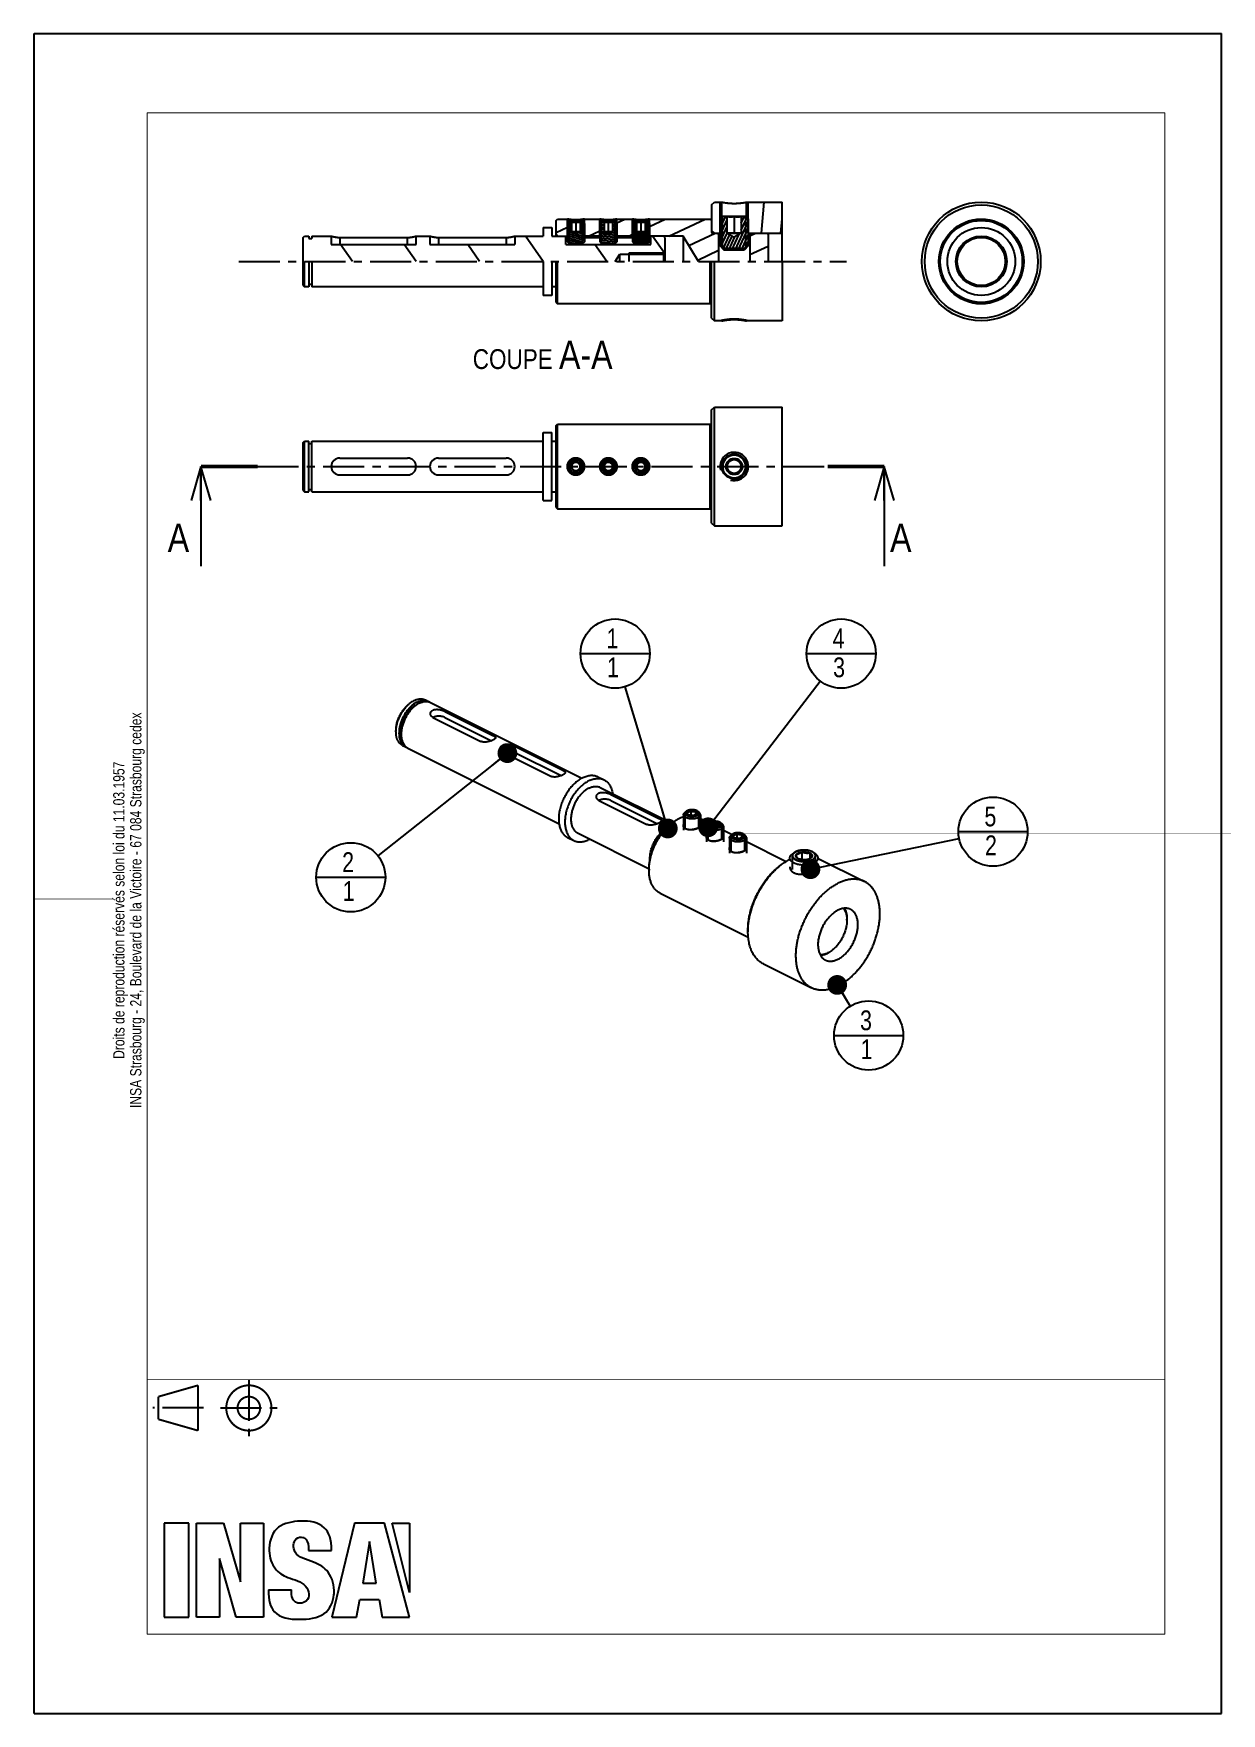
# Model space of a CAD drawing. Header units: millimetres. Extents: x 0 to 210, y 0 to 297.
import ezdxf

# ---------------------------------------------------------------- set-up
doc = ezdxf.new("R2010")
doc.units = ezdxf.units.MM
doc.header["$LTSCALE"] = 19.36
doc.linetypes.add('CENTER', pattern=[0.6, 0.375, -0.075, 0.075, -0.075])
doc.layers.get('0').update_dxf_attribs({"linetype": 'CONTINUOUS'})
doc.layers.add('02___PRT_ALL_AXES', color=7, linetype='CONTINUOUS')
doc.layers.add('DEFAULT_1', color=7, linetype='CENTER')
doc.styles.get("Standard").update_dxf_attribs({"font": 'txt', "width": 0.85})
doc.styles.add('TEXTSTYLE_2', font='txt', dxfattribs={"width": 0.8})
doc.styles.add('TEXTSTYLE_5', font='txt', dxfattribs={"width": 0.7})
doc.dimstyles.get("Standard").update_dxf_attribs({"dimtxt": 3.5, "dimasz": 3.5, "dimexe": 1.5, "dimexo": 1, "dimtad": 1, "dimdec": 3, "dimtxsty": 'STANDARD', "dimblk": 'OPEN', "dimblk1": 'OPEN', "dimblk2": 'OPEN', "dimcen": 0.09, "dimadec": 3, "dimazin": 2, "dimtol": 1, "dimtp": 0.001, "dimtm": 0.001, "dimtfac": 1, "dimtdec": 3, "dimtofl": 0, "dimtmove": 0, "dimatfit": 3, "dimldrblk": 'OPEN', "dimfxl": 1, "dimtolj": 1, "dimarcsym": 0})

msp = doc.modelspace()

# ---------------------------------------------------------------- texts
at = {"color": 2, "linetype": 'CONTINUOUS', "insert": (89.96, 242.7), "char_height": 3.5, "width": 45.2812, "attachment_point": 2, "line_spacing_factor": 0.9}
msp.add_mtext('COUPE \\H5.0;A-A', dxfattribs=at)
at = {"color": 7, "linetype": 'CONTINUOUS', "char_height": 5, "width": 7.2949, "attachment_point": 1, "line_spacing_factor": 0.9}
for insert in [(23.65, 210.36), (151.4, 210.36)]:
    msp.add_mtext('A', dxfattribs=dict(at, insert=insert))
at = {"color": 7, "linetype": 'CONTINUOUS', "insert": (14, 142), "char_height": 2, "width": 115.2, "attachment_point": 2, "rotation": 90, "line_spacing_factor": 0.9, "style": 'TEXTSTYLE_2'}
msp.add_mtext('Droits de reproduction réservés selon loi du 11.03.1957\\PINSA Strasbourg - 24, Boulevard de la Victoire - 67 084 Strasbourg cedex', dxfattribs=at)

# ---------------------------------------------------------------- blocks, each defined once
blk = doc.blocks.new('VUE_PROJETEE_BL0', base_point=(32, 54))
at = {"color": 7, "linetype": 'CONTINUOUS', "const_width": 0.35}
for points in [[(29, 58), (22, 56)], [(29, 50), (29, 58)], [(22, 56), (22, 52)], [(22, 52), (29, 50)]]:
    blk.add_lwpolyline(points, dxfattribs=at)
for points in [[(34, 54, 1), (42, 54, 1)], [(36, 54, 1), (40, 54, 1)]]:
    blk.add_lwpolyline(points, format="xyb", close=True, dxfattribs=at)
at = {"layer": 'DEFAULT_1', "color": 7, "linetype": 'CENTER'}
for p, q in [((38, 59), (38, 49)), ((30, 54), (21, 54)), ((33, 54), (43, 54))]:
    blk.add_line(p, q, dxfattribs=at)
blk = doc.blocks.new('LOGO_INSA_2014_BL1', base_point=(44.69, 25.32))
at = {"color": 4, "linetype": 'CONTINUOUS'}
for p, q in [((23, 33.63), (23, 17)), ((27.39, 33.63), (23, 33.63)), ((27.39, 17), (27.39, 33.63)), ((28.72, 17), (28.72, 33.63)), ((28.72, 33.63), (33.51, 33.63)), ((33.51, 33.63), (36.51, 23.25)), ((36.51, 23.25), (36.51, 33.63)), ((36.51, 33.63), (40.56, 33.63)), ((40.56, 33.63), (40.56, 17)), ((56.66, 33.63), (52.67, 17)), ((61.99, 33.63), (56.66, 33.63)), ((66.38, 17), (61.99, 33.63)), ((66.38, 21.39), (63.32, 33.63)), ((63.32, 33.63), (66.38, 33.63)), ((66.38, 33.63), (66.38, 21.39)), ((59.33, 30.37), (58.13, 23.05)), ((60.52, 23.05), (59.33, 30.37)), ((32.78, 27.38), (32.78, 17)), ((35.77, 17), (32.78, 27.38)), ((48.55, 28.78), (52.61, 28.78)), ((41.5, 21.86), (45.55, 21.86)), ((58.13, 23.05), (60.52, 23.05)), ((57.06, 17), (57.6, 20.15)), ((57.6, 20.15), (61.06, 20.15)), ((61.06, 20.15), (61.59, 17)), ((23, 17), (27.39, 17)), ((32.78, 17), (28.72, 17)), ((40.56, 17), (35.77, 17)), ((52.67, 17), (57.06, 17)), ((61.59, 17), (66.38, 17))]:
    blk.add_line(p, q, dxfattribs=at)
for points, knots in [([(52.61, 28.78), (52.65, 30.8), (51.52, 33.59), (47.49, 34.27), (42.61, 33.37), (41.65, 30.67), (41.61, 29.2)], [0, 0, 0, 0, 0.220663, 0.498464, 0.736526, 1, 1, 1, 1]), ([(53.07, 21.25), (53.14, 22.57), (52.47, 25.11), (49.37, 27.02), (46.26, 27.56), (45.78, 29.8), (46.23, 30.98), (47.14, 31.25), (47.56, 31.13)], [0, 0, 0, 0, 0.257935, 0.473327, 0.735322, 0.82474, 0.912642, 1, 1, 1, 1]), ([(47.56, 31.13), (47.76, 31.07), (48.32, 30.72), (48.6, 29.73), (48.55, 28.78)], [0, 0, 0, 0, 0.351987, 1, 1, 1, 1]), ([(41.61, 29.2), (41.61, 29.05), (41.62, 27.73), (42.27, 25.46), (45.09, 23.75), (47.81, 23.29), (48.76, 21.13), (48.44, 19.86), (47.3, 19.43), (46.71, 19.49), (46.52, 19.55)], [0, 0, 0, 0, 0.030294, 0.258124, 0.4422, 0.69203, 0.798044, 0.8992, 0.965836, 1, 1, 1, 1]), ([(41.5, 21.86), (41.39, 19.98), (42.36, 17.04), (46.64, 16.42), (51.7, 17.03), (52.96, 19.71), (53.07, 21.16), (53.07, 21.25)], [0, 0, 0, 0, 0.203012, 0.491002, 0.744803, 0.984522, 1, 1, 1, 1]), ([(46.52, 19.55), (46.18, 19.66), (45.65, 20.11), (45.51, 21.23), (45.55, 21.86)], [0, 0, 0, 0, 0.573245, 1, 1, 1, 1])]:
    blk.add_open_spline(points, degree=3, knots=knots, dxfattribs=at)
blk = doc.blocks.new('_OPEN')
at = {"color": 0, "linetype": 'BYBLOCK'}
for p, q in [((0, 0), (-1, 0.214)), ((-1, -0.214), (0, 0)), ((-1, 0), (0, 0))]:
    blk.add_line(p, q, dxfattribs=at)
blk = doc.blocks.new('XSEC_OPEN')
at = {"color": 0, "linetype": 'BYBLOCK'}
for p, q in [((0, 0), (-1, 0.292)), ((-1, -0.292), (0, 0)), ((-1, 0), (0, 0))]:
    blk.add_line(p, q, dxfattribs=at)
blk = doc.blocks.new('BOM BALLOON 1_BL2', base_point=(102.77, 187.38))
at = {"color": 2, "linetype": 'CONTINUOUS'}
blk.add_line((96.64, 187.38), (108.89, 187.38), dxfattribs=at)
blk.add_circle((102.77, 187.38), 6.12, dxfattribs=at)
at = {"color": 2, "linetype": 'CONTINUOUS', "style": 'TEXTSTYLE_5', "width": 0.808594}
for p in [(101.25, 188.32), (101.35, 183.2)]:
    blk.add_text('1', height=3.5, dxfattribs=at).set_placement(p)
blk = doc.blocks.new('BOM BALLOON 2_BL3', base_point=(56.02, 147.83))
at = {"color": 2, "linetype": 'CONTINUOUS'}
blk.add_line((49.89, 147.83), (62.14, 147.83), dxfattribs=at)
blk.add_circle((56.02, 147.83), 6.12, dxfattribs=at)
at = {"color": 2, "linetype": 'CONTINUOUS', "style": 'TEXTSTYLE_5', "width": 0.808594}
for s, p in [('2', (54.5, 148.76)), ('1', (54.6, 143.65))]:
    blk.add_text(s, height=3.5, dxfattribs=at).set_placement(p)
blk = doc.blocks.new('BOM BALLOON 3_BL4', base_point=(147.61, 119.86))
at = {"color": 2, "linetype": 'CONTINUOUS'}
blk.add_line((141.48, 119.86), (153.73, 119.86), dxfattribs=at)
blk.add_circle((147.61, 119.86), 6.12, dxfattribs=at)
at = {"color": 2, "linetype": 'CONTINUOUS', "style": 'TEXTSTYLE_5', "width": 0.808594}
for s, p in [('3', (146.09, 120.79)), ('1', (146.19, 115.68))]:
    blk.add_text(s, height=3.5, dxfattribs=at).set_placement(p)
blk = doc.blocks.new('BOM BALLOON 4_BL5', base_point=(142.75, 187.38))
at = {"color": 2, "linetype": 'CONTINUOUS'}
blk.add_line((136.63, 187.38), (148.88, 187.38), dxfattribs=at)
blk.add_circle((142.75, 187.38), 6.12, dxfattribs=at)
at = {"color": 2, "linetype": 'CONTINUOUS', "style": 'TEXTSTYLE_5', "width": 0.808594}
for s, p in [('4', (141.23, 188.32)), ('3', (141.33, 183.2))]:
    blk.add_text(s, height=3.5, dxfattribs=at).set_placement(p)
blk = doc.blocks.new('BOM BALLOON 5_BL6', base_point=(169.61, 155.9))
at = {"color": 2, "linetype": 'CONTINUOUS'}
blk.add_line((163.48, 155.9), (175.73, 155.9), dxfattribs=at)
blk.add_circle((169.61, 155.9), 6.12, dxfattribs=at)
at = {"color": 2, "linetype": 'CONTINUOUS', "style": 'TEXTSTYLE_5', "width": 0.808594}
for s, p in [('5', (168.09, 156.84)), ('2', (168.19, 151.73))]:
    blk.add_text(s, height=3.5, dxfattribs=at).set_placement(p)

# ---------------------------------------------------------------- hatches: boundary and pattern name
at = {"linetype": 'CONTINUOUS'}
h = msp.add_hatch(dxfattribs=at)
h.set_pattern_fill('0_INSA_alliages_ferreux', color=2, angle=40, style=0, pattern_type=2)
h.set_pattern_definition([(85, (90.0307, 256.71), (-3.7448, -3.14225), [])])
h.paths.add_polyline_path([(121.63, 264.56), (121.33, 264.26), (121.33, 261.71), (120.33, 261.71), (119.83, 262.21), (119.83, 266.71), (120.33, 267.21), (121.63, 267.21)])
h.paths.add_polyline_path([(126.33, 264.26), (126.03, 264.56), (126.03, 267.21), (132.33, 267.21), (132.33, 261.71), (126.33, 261.71)])
h = msp.add_hatch(dxfattribs=at)
h.set_pattern_fill('default__5', color=2, scale=0.504891, angle=245, style=0, pattern_type=0)
h.set_pattern_definition([(245, (0, 0), (0.4575863, -0.213376), [])])
edge = h.paths.add_edge_path()
edge.add_line((122.39, 264.72), (122.58, 264.6))
edge.add_line((122.58, 264.6), (122.58, 261.72))
edge.add_line((122.58, 261.72), (122.58, 261.71))
edge.add_line((122.58, 261.71), (122.59, 261.71))
edge.add_line((122.59, 261.71), (123.83, 260.99))
edge.add_line((123.83, 260.99), (125.07, 261.71))
edge.add_line((125.07, 261.71), (125.08, 261.71))
edge.add_line((125.08, 261.71), (125.08, 261.72))
edge.add_line((125.08, 261.72), (125.08, 264.6))
edge.add_line((125.08, 264.6), (125.27, 264.72))
edge.add_line((125.27, 264.72), (125.87, 264.72))
edge.add_line((125.87, 264.72), (126.33, 264.26))
edge.add_line((126.33, 264.26), (126.33, 259.47))
edge.add_line((126.33, 259.47), (125.58, 258.72))
edge.add_line((125.58, 258.72), (122.08, 258.72))
edge.add_line((122.08, 258.72), (121.33, 259.47))
edge.add_line((121.33, 259.47), (121.33, 264.26))
edge.add_line((121.33, 264.26), (121.79, 264.72))
edge.add_line((121.79, 264.72), (122.39, 264.72))
h = msp.add_hatch(dxfattribs=at)
h.set_pattern_fill('0_INSA_alliages_ferreux', color=2, angle=80, style=0, pattern_type=2)
h.set_pattern_definition([(125, (90.031, 256.71), (-2.2618, -12.8271), [])])
h.paths.add_polyline_path([(111.58, 258.27), (111.33, 258.02), (103.58, 258.02), (102.79, 256.71), (47.58, 256.71), (47.58, 260.96), (47.83, 261.21), (48.58, 261.21), (48.58, 260.76), (49.13, 260.76), (49.13, 261.21), (52.58, 261.21), (52.58, 259.71), (67.58, 259.71), (67.58, 261.21), (70.03, 261.21), (70.03, 259.71), (85.03, 259.71), (85.03, 261.21), (90.03, 261.21), (90.03, 262.71), (91.58, 262.71), (91.58, 261.21), (94.08, 261.21), (94.08, 259.71), (109.08, 259.71), (109.08, 261.21), (111.33, 261.21), (111.58, 260.96)])
h = msp.add_hatch(dxfattribs=at)
h.set_pattern_fill('default__1', color=2, scale=3.004459, angle=205, style=0, pattern_type=0)
h.set_pattern_definition([(205, (0, 0), (1.26974, -2.722964), [])])
edge = h.paths.add_edge_path()
edge.add_line((108.83, 263.4), (108.58, 263.65))
edge.add_line((108.58, 263.65), (108.58, 263.96))
edge.add_line((108.58, 263.96), (108.83, 264.21))
edge.add_line((108.83, 264.21), (119.58, 264.21))
edge.add_line((119.58, 264.21), (119.83, 263.96))
edge.add_line((119.83, 263.96), (119.83, 261.96))
edge.add_arc((120.08, 261.96), 0.25, 180, 270)
edge.add_line((120.08, 261.71), (120.83, 261.71))
edge.add_line((120.83, 261.71), (121.08, 261.46))
edge.add_line((121.08, 261.46), (121.08, 256.71))
edge.add_line((121.08, 256.71), (117.53, 256.71))
edge.add_line((117.53, 256.71), (114.83, 261.21))
edge.add_line((114.83, 261.21), (108.83, 261.21))
edge.add_line((108.83, 261.21), (108.83, 263.4))
h.paths.add_polyline_path([(106.08, 263.65), (105.83, 263.4), (105.83, 261.21), (103.08, 261.21), (103.08, 263.4), (102.83, 263.65), (102.83, 263.96), (103.08, 264.21), (105.83, 264.21), (106.08, 263.96)])
h.paths.add_polyline_path([(100.33, 263.65), (100.08, 263.4), (100.08, 261.21), (97.33, 261.21), (97.33, 263.4), (97.08, 263.65), (97.08, 263.96), (97.33, 264.21), (100.08, 264.21), (100.33, 263.96)])
h.paths.add_polyline_path([(94.58, 263.65), (94.33, 263.4), (94.33, 261.21), (92.58, 261.21), (92.33, 261.46), (92.33, 263.96), (92.58, 264.21), (94.33, 264.21), (94.58, 263.96)])
h.paths.add_polyline_path([(126.58, 261.46), (126.83, 261.71), (129.58, 261.71), (129.83, 261.46), (129.83, 256.71), (126.58, 256.71)])
h = msp.add_hatch(dxfattribs=at)
h.set_pattern_fill('default__2', color=2, scale=0.339207, angle=165, style=0, pattern_type=0)
h.set_pattern_definition([(165, (0, 0), (-0.0877932, -0.3276487), [])])
edge = h.paths.add_edge_path()
edge.add_line((96.58, 263.64), (96.7, 263.71))
edge.add_line((96.7, 263.71), (97.02, 263.71))
edge.add_line((97.02, 263.71), (97.33, 263.4))
edge.add_line((97.33, 263.4), (97.33, 260.21))
edge.add_line((97.33, 260.21), (96.83, 259.71))
edge.add_line((96.83, 259.71), (94.83, 259.71))
edge.add_line((94.83, 259.71), (94.33, 260.21))
edge.add_line((94.33, 260.21), (94.33, 263.4))
edge.add_line((94.33, 263.4), (94.64, 263.71))
edge.add_line((94.64, 263.71), (94.96, 263.71))
edge.add_line((94.96, 263.71), (95.08, 263.64))
edge.add_line((95.08, 263.64), (95.08, 261.96))
edge.add_line((95.08, 261.96), (95.08, 261.96))
edge.add_line((95.08, 261.96), (95.09, 261.96))
edge.add_line((95.09, 261.96), (95.83, 261.53))
edge.add_line((95.83, 261.53), (96.57, 261.96))
edge.add_line((96.57, 261.96), (96.58, 261.96))
edge.add_line((96.58, 261.96), (96.58, 261.96))
edge.add_line((96.58, 261.96), (96.58, 263.64))
h = msp.add_hatch(dxfattribs=at)
h.set_pattern_fill('default__3', color=2, scale=0.323882, angle=5, style=0, pattern_type=0)
h.set_pattern_definition([(5, (0, 0), (-0.02822816, 0.32264934), [])])
edge = h.paths.add_edge_path()
edge.add_line((102.33, 263.64), (102.45, 263.71))
edge.add_line((102.45, 263.71), (102.77, 263.71))
edge.add_line((102.77, 263.71), (103.08, 263.4))
edge.add_line((103.08, 263.4), (103.08, 260.21))
edge.add_line((103.08, 260.21), (102.58, 259.71))
edge.add_line((102.58, 259.71), (100.58, 259.71))
edge.add_line((100.58, 259.71), (100.08, 260.21))
edge.add_line((100.08, 260.21), (100.08, 263.4))
edge.add_line((100.08, 263.4), (100.39, 263.71))
edge.add_line((100.39, 263.71), (100.71, 263.71))
edge.add_line((100.71, 263.71), (100.83, 263.64))
edge.add_line((100.83, 263.64), (100.83, 261.96))
edge.add_line((100.83, 261.96), (100.83, 261.96))
edge.add_line((100.83, 261.96), (100.84, 261.96))
edge.add_line((100.84, 261.96), (101.58, 261.53))
edge.add_line((101.58, 261.53), (102.32, 261.96))
edge.add_line((102.32, 261.96), (102.33, 261.96))
edge.add_line((102.33, 261.96), (102.33, 261.96))
edge.add_line((102.33, 261.96), (102.33, 263.64))
h = msp.add_hatch(dxfattribs=at)
h.set_pattern_fill('default__4', color=2, scale=0.246847, angle=85, style=0, pattern_type=0)
h.set_pattern_definition([(85, (0, 0), (-0.24590755, 0.02151412), [])])
edge = h.paths.add_edge_path()
edge.add_line((108.08, 263.64), (108.2, 263.71))
edge.add_line((108.2, 263.71), (108.52, 263.71))
edge.add_line((108.52, 263.71), (108.83, 263.4))
edge.add_line((108.83, 263.4), (108.83, 260.21))
edge.add_line((108.83, 260.21), (108.33, 259.71))
edge.add_line((108.33, 259.71), (106.33, 259.71))
edge.add_line((106.33, 259.71), (105.83, 260.21))
edge.add_line((105.83, 260.21), (105.83, 263.4))
edge.add_line((105.83, 263.4), (106.14, 263.71))
edge.add_line((106.14, 263.71), (106.46, 263.71))
edge.add_line((106.46, 263.71), (106.58, 263.64))
edge.add_line((106.58, 263.64), (106.58, 261.96))
edge.add_line((106.58, 261.96), (106.58, 261.96))
edge.add_line((106.58, 261.96), (106.59, 261.96))
edge.add_line((106.59, 261.96), (107.33, 261.53))
edge.add_line((107.33, 261.53), (108.07, 261.96))
edge.add_line((108.07, 261.96), (108.08, 261.96))
edge.add_line((108.08, 261.96), (108.08, 261.96))
edge.add_line((108.08, 261.96), (108.08, 263.64))

# ---------------------------------------------------------------- linework, layer by layer
at = {"color": 7, "linetype": 'CONTINUOUS'}
for p, q in [((0, 0), (0, 297)), ((0, 297), (210, 297)), ((210, 0), (210, 297)), ((119.83, 266.71), (120.33, 267.21)), ((119.83, 266.71), (119.83, 261.96)), ((120.33, 267.21), (121.63, 267.21)), ((121.79, 264.72), (121.33, 264.26)), ((121.63, 267.21), (121.63, 267.21)), ((121.63, 264.56), (121.63, 267.21)), ((121.67, 267.2), (121.72, 267.19)), ((121.72, 267.19), (121.78, 267.18)), ((121.78, 267.18), (121.82, 267.17)), ((121.79, 264.72), (125.87, 264.72)), ((121.82, 267.17), (121.86, 267.17)), ((121.86, 267.17), (121.9, 267.16)), ((121.9, 267.16), (121.94, 267.15)), ((121.94, 267.15), (121.97, 267.14)), ((121.97, 267.14), (122, 267.14)), ((122, 267.14), (122.03, 267.13)), ((122.03, 267.13), (122.06, 267.13)), ((122.06, 267.13), (122.1, 267.12)), ((122.1, 267.12), (122.13, 267.12)), ((122.13, 267.12), (122.17, 267.11)), ((122.17, 267.11), (122.21, 267.1)), ((122.21, 267.1), (122.25, 267.1)), ((122.39, 264.72), (122.58, 264.6)), ((122.58, 261.71), (122.58, 264.6)), ((125.27, 264.72), (125.08, 264.6)), ((125.08, 264.68), (125.08, 264.72)), ((125.08, 264.64), (125.08, 264.68)), ((125.08, 264.6), (125.08, 261.71)), ((125.45, 267.1), (125.49, 267.11)), ((125.49, 267.11), (125.53, 267.12)), ((125.53, 267.12), (125.56, 267.12)), ((125.56, 267.12), (125.6, 267.13)), ((125.6, 267.13), (125.63, 267.13)), ((125.63, 267.13), (125.66, 267.14)), ((125.66, 267.14), (125.69, 267.14)), ((125.69, 267.14), (125.72, 267.15)), ((125.72, 267.15), (125.75, 267.16)), ((125.75, 267.16), (125.79, 267.16)), ((125.79, 267.16), (125.83, 267.17)), ((125.83, 267.17), (125.86, 267.18)), ((125.86, 267.18), (125.9, 267.18)), ((125.87, 264.72), (126.33, 264.26)), ((125.9, 267.18), (125.93, 267.19)), ((125.93, 267.19), (125.98, 267.2)), ((125.98, 267.2), (126.03, 267.21)), ((126.03, 267.21), (132.33, 267.21)), ((126.03, 264.56), (126.03, 267.21)), ((132.33, 256.71), (132.33, 267.21)), ((90.03, 262.71), (90.03, 261.21)), ((90.03, 262.71), (91.58, 262.71)), ((91.58, 262.71), (91.58, 261.21)), ((92.33, 263.96), (92.58, 264.21)), ((92.33, 261.21), (92.33, 263.96)), ((92.58, 261.21), (92.33, 261.46)), ((92.58, 264.21), (94.33, 264.21)), ((94.33, 264.21), (94.37, 264.2)), ((94.33, 264.21), (94.58, 263.96)), ((94.64, 263.71), (94.33, 263.4)), ((94.33, 263.4), (94.33, 260.21)), ((94.37, 264.2), (94.41, 264.19)), ((94.41, 264.19), (94.44, 264.19)), ((94.44, 264.19), (94.48, 264.18)), ((94.48, 264.18), (94.52, 264.17)), ((94.52, 264.17), (94.55, 264.17)), ((94.55, 264.17), (94.58, 264.16)), ((94.58, 264.16), (94.61, 264.16)), ((94.58, 263.65), (94.58, 263.96)), ((94.58, 263.96), (94.59, 263.96)), ((94.59, 263.96), (94.62, 263.95)), ((94.61, 264.16), (94.64, 264.15)), ((94.62, 263.95), (94.65, 263.94)), ((94.64, 264.15), (94.66, 264.15)), ((97.02, 263.71), (94.64, 263.71)), ((94.65, 263.94), (94.68, 263.94)), ((94.66, 264.15), (94.69, 264.14)), ((94.68, 263.94), (94.71, 263.93)), ((94.69, 264.14), (94.71, 264.14)), ((94.71, 264.14), (94.74, 264.13)), ((94.71, 263.93), (94.74, 263.92)), ((94.74, 264.13), (94.77, 264.13)), ((94.74, 263.92), (94.76, 263.92)), ((94.76, 263.92), (94.79, 263.91)), ((94.77, 264.13), (94.8, 264.13)), ((94.79, 263.91), (94.82, 263.91)), ((94.8, 264.13), (94.82, 264.12)), ((94.82, 264.12), (94.85, 264.12)), ((94.82, 263.91), (94.84, 263.9)), ((94.84, 263.9), (94.86, 263.9)), ((94.85, 264.12), (94.88, 264.11)), ((94.86, 263.9), (94.88, 263.89)), ((94.88, 264.11), (94.92, 264.11)), ((94.88, 263.89), (94.9, 263.89)), ((94.9, 263.89), (94.92, 263.89)), ((94.92, 264.11), (94.95, 264.1)), ((94.92, 263.89), (94.94, 263.88)), ((94.94, 263.88), (94.97, 263.88)), ((94.96, 263.71), (95.08, 263.64)), ((94.97, 263.88), (94.99, 263.87)), ((94.99, 263.87), (95.02, 263.87)), ((95.02, 263.87), (95.04, 263.87)), ((95.04, 263.87), (95.07, 263.86)), ((95.07, 263.86), (95.09, 263.86)), ((95.08, 263.64), (95.08, 261.96)), ((95.08, 261.96), (95.08, 261.96)), ((95.08, 261.96), (96.57, 261.96)), ((96.58, 261.96), (95.08, 261.96)), ((95.09, 263.86), (95.12, 263.85)), ((95.09, 261.96), (95.83, 261.53)), ((96.57, 261.96), (95.83, 261.53)), ((96.57, 263.86), (96.59, 263.86)), ((96.57, 261.96), (96.58, 261.96)), ((96.7, 263.71), (96.58, 263.64)), ((96.58, 263.64), (96.58, 261.96)), ((96.58, 261.96), (96.58, 261.96)), ((96.59, 263.86), (96.62, 263.87)), ((96.62, 263.87), (96.64, 263.87)), ((96.64, 263.87), (96.67, 263.87)), ((96.67, 263.87), (96.69, 263.88)), ((96.69, 263.88), (96.72, 263.88)), ((96.72, 263.88), (96.74, 263.89)), ((96.74, 263.89), (96.76, 263.89)), ((96.76, 264.11), (96.79, 264.11)), ((96.76, 263.89), (96.78, 263.89)), ((96.78, 263.89), (96.81, 263.9)), ((96.79, 264.11), (96.82, 264.12)), ((96.81, 263.9), (96.83, 263.9)), ((96.82, 264.12), (96.85, 264.12)), ((96.83, 263.9), (96.85, 263.91)), ((96.85, 264.12), (96.88, 264.13)), ((96.85, 263.91), (96.87, 263.91)), ((96.87, 263.91), (96.9, 263.92)), ((96.88, 264.13), (96.91, 264.13)), ((96.9, 263.92), (96.93, 263.92)), ((96.91, 264.13), (96.94, 264.14)), ((96.93, 263.92), (96.95, 263.93)), ((96.94, 264.14), (96.96, 264.14)), ((96.95, 263.93), (96.98, 263.94)), ((96.98, 263.94), (97, 263.94)), ((97, 264.15), (97.02, 264.15)), ((97, 263.94), (97.03, 263.95)), ((97.02, 264.15), (97.05, 264.16)), ((97.02, 263.71), (97.33, 263.4)), ((97.03, 263.95), (97.06, 263.95)), ((97.05, 264.16), (97.07, 264.16)), ((97.06, 263.95), (97.08, 263.96)), ((97.07, 264.16), (97.1, 264.17)), ((97.08, 263.96), (97.33, 264.21)), ((97.08, 263.65), (97.08, 263.96)), ((97.1, 264.17), (97.13, 264.17)), ((97.13, 264.17), (97.16, 264.18)), ((97.16, 264.18), (97.2, 264.18)), ((97.2, 264.18), (97.23, 264.19)), ((97.23, 264.19), (97.26, 264.2)), ((97.26, 264.2), (97.3, 264.2)), ((97.3, 264.2), (97.33, 264.21)), ((97.33, 264.21), (100.08, 264.21)), ((97.33, 263.4), (97.33, 260.21)), ((100.08, 264.21), (100.12, 264.2)), ((100.08, 264.21), (100.33, 263.96)), ((100.39, 263.71), (100.08, 263.4)), ((100.08, 263.4), (100.08, 260.21)), ((100.12, 264.2), (100.16, 264.19)), ((100.16, 264.19), (100.19, 264.19)), ((100.19, 264.19), (100.23, 264.18)), ((100.23, 264.18), (100.27, 264.17)), ((100.27, 264.17), (100.3, 264.17)), ((100.3, 264.17), (100.33, 264.16)), ((100.33, 264.16), (100.36, 264.16)), ((100.33, 263.65), (100.33, 263.96)), ((100.33, 263.96), (100.36, 263.95)), ((100.36, 264.16), (100.39, 264.15)), ((100.36, 263.95), (100.38, 263.95)), ((100.38, 263.95), (100.41, 263.94)), ((100.39, 264.15), (100.41, 264.15)), ((102.77, 263.71), (100.39, 263.71)), ((100.41, 264.15), (100.44, 264.14)), ((100.41, 263.94), (100.43, 263.94)), ((100.43, 263.94), (100.46, 263.93)), ((100.44, 264.14), (100.46, 264.14)), ((100.46, 264.14), (100.49, 264.13)), ((100.46, 263.93), (100.49, 263.92)), ((100.49, 264.13), (100.52, 264.13)), ((100.49, 263.92), (100.52, 263.92)), ((100.52, 264.13), (100.55, 264.13)), ((100.52, 263.92), (100.55, 263.91)), ((100.55, 264.13), (100.57, 264.12)), ((100.55, 263.91), (100.58, 263.91)), ((100.57, 264.12), (100.6, 264.12)), ((100.58, 263.91), (100.6, 263.9)), ((100.6, 264.12), (100.63, 264.11)), ((100.63, 264.11), (100.67, 264.11)), ((100.63, 263.89), (100.65, 263.89)), ((100.65, 263.89), (100.67, 263.89)), ((100.67, 264.11), (100.7, 264.1)), ((100.67, 263.89), (100.69, 263.88)), ((100.69, 263.88), (100.72, 263.88)), ((100.71, 263.71), (100.83, 263.64)), ((100.72, 263.88), (100.74, 263.87)), ((100.74, 263.87), (100.77, 263.87)), ((100.77, 263.87), (100.79, 263.87)), ((100.79, 263.87), (100.82, 263.86)), ((100.82, 263.86), (100.84, 263.86)), ((100.83, 263.64), (100.83, 261.96)), ((100.83, 261.96), (102.32, 261.96)), ((102.33, 261.96), (100.83, 261.96)), ((100.83, 261.96), (100.83, 261.96)), ((100.84, 263.86), (100.87, 263.85)), ((100.84, 261.96), (101.58, 261.53)), ((102.32, 261.96), (101.58, 261.53)), ((102.32, 263.86), (102.34, 263.86)), ((102.32, 261.96), (102.33, 261.96)), ((102.45, 263.71), (102.33, 263.64)), ((102.33, 263.64), (102.33, 261.96)), ((102.33, 261.96), (102.33, 261.96)), ((102.34, 263.86), (102.37, 263.87)), ((102.37, 263.87), (102.39, 263.87)), ((102.39, 263.87), (102.42, 263.87)), ((102.42, 263.87), (102.44, 263.88)), ((102.44, 263.88), (102.47, 263.88)), ((102.47, 263.88), (102.49, 263.89)), ((102.49, 263.89), (102.51, 263.89)), ((102.5, 264.11), (102.53, 264.11)), ((102.51, 263.89), (102.53, 263.89)), ((102.53, 264.11), (102.56, 264.12)), ((102.53, 263.89), (102.56, 263.9)), ((102.56, 264.12), (102.59, 264.12)), ((102.56, 263.9), (102.58, 263.9)), ((102.58, 263.9), (102.6, 263.91)), ((102.59, 264.12), (102.62, 264.13)), ((102.6, 263.91), (102.62, 263.91)), ((102.62, 264.13), (102.64, 264.13)), ((102.62, 263.91), (102.65, 263.92)), ((102.64, 264.13), (102.67, 264.13)), ((102.65, 263.92), (102.68, 263.92)), ((102.67, 264.13), (102.7, 264.14)), ((102.68, 263.92), (102.7, 263.93)), ((102.7, 264.14), (102.72, 264.14)), ((102.7, 263.93), (102.73, 263.94)), ((102.72, 264.14), (102.75, 264.15)), ((102.73, 263.94), (102.75, 263.94)), ((102.75, 264.15), (102.77, 264.15)), ((102.75, 263.94), (102.78, 263.95)), ((102.77, 264.15), (102.8, 264.16)), ((102.77, 263.71), (103.08, 263.4)), ((102.78, 263.95), (102.81, 263.95)), ((102.8, 264.16), (102.82, 264.16)), ((102.81, 263.95), (102.83, 263.96)), ((102.82, 264.16), (102.85, 264.17)), ((102.83, 263.96), (103.08, 264.21)), ((102.83, 263.65), (102.83, 263.96)), ((102.85, 264.17), (102.88, 264.17)), ((102.88, 264.17), (102.91, 264.18)), ((102.91, 264.18), (102.95, 264.18)), ((102.95, 264.18), (102.98, 264.19)), ((102.98, 264.19), (103.01, 264.2)), ((103.01, 264.2), (103.05, 264.2)), ((103.05, 264.2), (103.08, 264.21)), ((103.08, 264.21), (105.83, 264.21)), ((103.08, 263.4), (103.08, 260.21)), ((105.83, 264.21), (105.87, 264.2)), ((105.83, 264.21), (106.08, 263.96)), ((106.14, 263.71), (105.83, 263.4)), ((105.83, 263.4), (105.83, 260.21)), ((105.87, 264.2), (105.91, 264.19)), ((105.91, 264.19), (105.94, 264.19)), ((105.94, 264.19), (105.98, 264.18)), ((105.98, 264.18), (106.02, 264.17)), ((106.02, 264.17), (106.05, 264.17)), ((106.05, 264.17), (106.08, 264.16)), ((106.08, 264.16), (106.11, 264.16)), ((106.08, 263.96), (106.09, 263.96)), ((106.08, 263.65), (106.08, 263.96)), ((106.09, 263.96), (106.12, 263.95)), ((106.11, 264.16), (106.14, 264.15)), ((106.12, 263.95), (106.15, 263.94)), ((106.14, 264.15), (106.16, 264.15)), ((108.52, 263.71), (106.14, 263.71)), ((106.15, 263.94), (106.18, 263.94)), ((106.16, 264.15), (106.19, 264.14)), ((106.18, 263.94), (106.21, 263.93)), ((106.19, 264.14), (106.21, 264.14)), ((106.21, 264.14), (106.24, 264.13)), ((106.21, 263.93), (106.24, 263.92)), ((106.24, 264.13), (106.27, 264.13)), ((106.24, 263.92), (106.26, 263.92)), ((106.26, 263.92), (106.29, 263.91)), ((106.27, 264.13), (106.3, 264.13)), ((106.29, 263.91), (106.32, 263.91)), ((106.3, 264.13), (106.32, 264.12)), ((106.32, 264.12), (106.35, 264.12)), ((106.32, 263.91), (106.34, 263.9)), ((106.34, 263.9), (106.36, 263.9)), ((106.35, 264.12), (106.38, 264.11)), ((106.36, 263.9), (106.38, 263.89)), ((106.38, 264.11), (106.42, 264.11)), ((106.38, 263.89), (106.4, 263.89)), ((106.4, 263.89), (106.42, 263.89)), ((106.42, 264.11), (106.45, 264.1)), ((106.42, 263.89), (106.44, 263.88)), ((106.44, 263.88), (106.47, 263.88)), ((106.46, 263.71), (106.58, 263.64)), ((106.47, 263.88), (106.49, 263.87)), ((106.49, 263.87), (106.52, 263.87)), ((106.52, 263.87), (106.54, 263.87)), ((106.54, 263.87), (106.57, 263.86)), ((106.57, 263.86), (106.59, 263.86)), ((106.58, 263.64), (106.58, 261.96)), ((106.58, 261.96), (108.07, 261.96)), ((108.08, 261.96), (106.58, 261.96)), ((106.58, 261.96), (106.58, 261.96)), ((106.59, 263.86), (106.62, 263.85)), ((106.59, 261.96), (107.33, 261.53)), ((108.07, 261.96), (107.33, 261.53)), ((108.07, 263.86), (108.09, 263.86)), ((108.07, 261.96), (108.08, 261.96)), ((108.2, 263.71), (108.08, 263.64)), ((108.08, 263.64), (108.08, 261.96)), ((108.08, 261.96), (108.08, 261.96)), ((108.09, 263.86), (108.12, 263.87)), ((108.12, 263.87), (108.14, 263.87)), ((108.14, 263.87), (108.17, 263.87)), ((108.17, 263.87), (108.19, 263.88)), ((108.19, 263.88), (108.22, 263.88)), ((108.22, 263.88), (108.24, 263.89)), ((108.24, 263.89), (108.26, 263.89)), ((108.25, 264.11), (108.28, 264.11)), ((108.26, 263.89), (108.28, 263.89)), ((108.28, 264.11), (108.31, 264.12)), ((108.28, 263.89), (108.31, 263.9)), ((108.31, 264.12), (108.34, 264.12)), ((108.31, 263.9), (108.33, 263.9)), ((108.33, 263.9), (108.35, 263.91)), ((108.34, 264.12), (108.37, 264.13)), ((108.35, 263.91), (108.37, 263.91)), ((108.37, 264.13), (108.39, 264.13)), ((108.37, 263.91), (108.4, 263.92)), ((108.39, 264.13), (108.42, 264.13)), ((108.4, 263.92), (108.43, 263.92)), ((108.42, 264.13), (108.45, 264.14)), ((108.43, 263.92), (108.45, 263.93)), ((108.45, 264.14), (108.47, 264.14)), ((108.45, 263.93), (108.48, 263.94)), ((108.47, 264.14), (108.5, 264.15)), ((108.48, 263.94), (108.5, 263.94)), ((108.5, 264.15), (108.52, 264.15)), ((108.5, 263.94), (108.53, 263.95)), ((108.52, 264.15), (108.55, 264.16)), ((108.52, 263.71), (108.83, 263.4)), ((108.53, 263.95), (108.56, 263.95)), ((108.55, 264.16), (108.57, 264.16)), ((108.56, 263.95), (108.58, 263.96)), ((108.57, 264.16), (108.6, 264.17)), ((108.58, 263.96), (108.83, 264.21)), ((108.58, 263.65), (108.58, 263.96)), ((108.6, 264.17), (108.63, 264.17)), ((108.63, 264.17), (108.66, 264.18)), ((108.66, 264.18), (108.7, 264.18)), ((108.7, 264.18), (108.73, 264.19)), ((108.73, 264.19), (108.76, 264.2)), ((108.76, 264.2), (108.8, 264.2)), ((108.8, 264.2), (108.83, 264.21)), ((108.83, 264.21), (119.58, 264.21)), ((108.83, 263.4), (108.83, 260.21)), ((119.83, 263.96), (119.58, 264.21)), ((120.33, 261.71), (119.83, 262.21)), ((120.08, 261.71), (121.33, 261.71)), ((120.83, 261.71), (120.88, 261.68)), ((120.83, 261.71), (120.83, 261.71)), ((120.83, 261.71), (120.83, 261.71)), ((120.83, 261.71), (121.08, 261.46)), ((120.88, 261.68), (120.93, 261.65)), ((120.93, 261.65), (120.97, 261.62)), ((120.97, 261.62), (121.01, 261.59)), ((121.01, 261.59), (121.05, 261.57)), ((121.05, 261.57), (121.07, 261.56)), ((121.07, 261.56), (121.09, 261.54)), ((121.08, 261.46), (121.12, 261.43)), ((121.08, 261.46), (121.08, 261.46)), ((121.08, 261.46), (121.08, 261.46)), ((121.08, 261.46), (121.08, 256.71)), ((121.09, 261.54), (121.12, 261.52)), ((121.12, 261.52), (121.15, 261.51)), ((121.12, 261.43), (121.16, 261.4)), ((121.15, 261.51), (121.18, 261.49)), ((121.16, 261.4), (121.21, 261.37)), ((121.18, 261.49), (121.21, 261.47)), ((121.21, 261.47), (121.24, 261.45)), ((121.21, 261.37), (121.25, 261.35)), ((121.33, 264.26), (121.33, 259.47)), ((125.08, 261.72), (122.58, 261.72)), ((122.59, 261.71), (122.58, 261.71)), ((122.59, 261.71), (125.08, 261.71)), ((122.59, 261.71), (123.83, 260.99)), ((125.07, 261.71), (123.83, 260.99)), ((126.33, 264.26), (126.33, 259.47)), ((126.33, 261.71), (132.33, 261.71)), ((126.33, 261.4), (126.35, 261.41)), ((126.42, 261.35), (126.46, 261.38)), ((126.45, 261.47), (126.48, 261.49)), ((126.46, 261.38), (126.5, 261.4)), ((126.48, 261.49), (126.51, 261.51)), ((126.5, 261.4), (126.54, 261.43)), ((126.51, 261.51), (126.54, 261.52)), ((126.54, 261.52), (126.57, 261.54)), ((126.54, 261.43), (126.58, 261.46)), ((126.57, 261.54), (126.59, 261.56)), ((126.58, 261.46), (126.83, 261.71)), ((126.58, 261.46), (126.58, 261.46)), ((126.58, 261.46), (126.58, 256.71)), ((126.59, 261.56), (126.63, 261.58)), ((126.63, 261.58), (126.66, 261.6)), ((126.66, 261.6), (126.7, 261.62)), ((126.7, 261.62), (126.74, 261.65)), ((126.74, 261.65), (126.78, 261.68)), ((126.78, 261.68), (126.83, 261.71)), ((126.83, 261.71), (126.83, 261.71)), ((129.83, 261.46), (129.58, 261.71)), ((129.83, 261.46), (129.83, 256.71)), ((47.58, 260.96), (47.83, 261.21)), ((47.58, 252.46), (47.58, 260.96)), ((47.83, 261.21), (48.58, 261.21)), ((48.58, 261.21), (48.58, 260.76)), ((48.58, 260.76), (49.13, 260.76)), ((49.13, 261.21), (49.13, 260.76)), ((49.13, 261.21), (52.58, 261.21)), ((52.58, 261.21), (52.58, 259.71)), ((52.58, 261.21), (52.59, 261.21)), ((52.58, 259.71), (67.58, 259.71)), ((52.59, 261.21), (52.62, 261.2)), ((52.62, 261.2), (52.64, 261.19)), ((52.64, 261.19), (52.67, 261.18)), ((52.67, 261.18), (52.69, 261.17)), ((52.69, 261.17), (52.72, 261.17)), ((52.72, 261.17), (52.75, 261.16)), ((52.75, 261.16), (52.78, 261.15)), ((52.78, 261.15), (52.8, 261.14)), ((52.8, 261.14), (52.83, 261.13)), ((52.83, 261.13), (52.85, 261.13)), ((52.85, 261.13), (52.87, 261.12)), ((52.87, 261.12), (52.89, 261.12)), ((52.89, 261.12), (52.91, 261.11)), ((52.91, 261.11), (52.94, 261.1)), ((52.94, 261.1), (52.96, 261.1)), ((52.96, 261.1), (52.98, 261.09)), ((52.98, 261.09), (53.01, 261.09)), ((53.01, 261.09), (53.03, 261.08)), ((53.03, 261.08), (53.06, 261.07)), ((54.08, 260.95), (66.1, 260.95)), ((67.14, 261.08), (67.17, 261.09)), ((67.17, 261.09), (67.19, 261.1)), ((67.19, 261.1), (67.21, 261.1)), ((67.21, 261.1), (67.24, 261.11)), ((67.24, 261.11), (67.26, 261.11)), ((67.26, 261.11), (67.28, 261.12)), ((67.28, 261.12), (67.3, 261.12)), ((67.3, 261.12), (67.32, 261.13)), ((67.32, 261.13), (67.34, 261.14)), ((67.34, 261.14), (67.37, 261.14)), ((67.37, 261.14), (67.39, 261.15)), ((67.39, 261.15), (67.42, 261.16)), ((67.42, 261.16), (67.45, 261.17)), ((67.45, 261.17), (67.48, 261.18)), ((67.48, 261.18), (67.5, 261.18)), ((67.5, 261.18), (67.53, 261.19)), ((67.53, 261.19), (67.55, 261.2)), ((67.58, 259.71), (67.58, 261.21)), ((67.58, 261.21), (67.58, 261.21)), ((67.58, 261.21), (70.03, 261.21)), ((70.03, 261.21), (70.03, 259.71)), ((70.03, 261.21), (70.04, 261.21)), ((70.03, 259.71), (85.03, 259.71)), ((70.04, 261.21), (70.07, 261.2)), ((70.07, 261.2), (70.09, 261.19)), ((70.09, 261.19), (70.12, 261.18)), ((70.12, 261.18), (70.14, 261.17)), ((70.14, 261.17), (70.17, 261.17)), ((70.17, 261.17), (70.2, 261.16)), ((70.2, 261.16), (70.23, 261.15)), ((70.23, 261.15), (70.25, 261.14)), ((70.25, 261.14), (70.28, 261.13)), ((70.28, 261.13), (70.3, 261.13)), ((70.3, 261.13), (70.32, 261.12)), ((70.32, 261.12), (70.34, 261.12)), ((70.34, 261.12), (70.36, 261.11)), ((70.36, 261.11), (70.39, 261.1)), ((70.39, 261.1), (70.41, 261.1)), ((70.41, 261.1), (70.43, 261.09)), ((70.43, 261.09), (70.46, 261.09)), ((70.46, 261.09), (70.48, 261.08)), ((70.48, 261.08), (70.51, 261.07)), ((71.53, 260.95), (83.55, 260.95)), ((84.59, 261.08), (84.62, 261.09)), ((84.62, 261.09), (84.64, 261.1)), ((84.64, 261.1), (84.66, 261.1)), ((84.66, 261.1), (84.69, 261.11)), ((84.69, 261.11), (84.71, 261.11)), ((84.71, 261.11), (84.73, 261.12)), ((84.73, 261.12), (84.75, 261.12)), ((84.75, 261.12), (84.77, 261.13)), ((84.77, 261.13), (84.79, 261.14)), ((84.79, 261.14), (84.82, 261.14)), ((84.82, 261.14), (84.84, 261.15)), ((84.84, 261.15), (84.87, 261.16)), ((84.87, 261.16), (84.9, 261.17)), ((84.9, 261.17), (84.93, 261.18)), ((84.93, 261.18), (84.96, 261.19)), ((84.96, 261.19), (84.98, 261.19)), ((84.98, 261.19), (85.01, 261.2)), ((85.01, 261.2), (85.03, 261.21)), ((85.03, 261.21), (85.03, 261.21)), ((85.03, 261.21), (85.03, 259.71)), ((85.03, 261.21), (90.03, 261.21)), ((91.58, 261.21), (94.33, 261.21)), ((94.08, 259.71), (94.08, 261.21)), ((94.08, 261.21), (94.1, 261.2)), ((94.08, 261.21), (94.08, 261.21)), ((94.08, 259.71), (109.08, 259.71)), ((94.1, 261.2), (94.12, 261.2)), ((94.12, 261.2), (94.15, 261.19)), ((94.15, 261.19), (94.18, 261.18)), ((94.18, 261.18), (94.21, 261.17)), ((94.21, 261.17), (94.23, 261.16)), ((94.23, 261.16), (94.26, 261.15)), ((94.26, 261.15), (94.28, 261.15)), ((94.28, 261.15), (94.31, 261.14)), ((94.31, 261.14), (94.33, 261.13)), ((94.33, 260.21), (94.83, 259.71)), ((94.64, 259.9), (97.02, 259.9)), ((97.33, 260.21), (96.83, 259.71)), ((100.08, 261.21), (97.33, 261.21)), ((97.33, 260.95), (100.08, 260.95)), ((100.08, 260.21), (100.58, 259.71)), ((100.39, 259.9), (102.77, 259.9)), ((103.08, 260.21), (102.58, 259.71)), ((105.83, 261.21), (103.08, 261.21)), ((103.08, 260.95), (105.83, 260.95)), ((105.83, 260.21), (106.33, 259.71)), ((106.14, 259.9), (108.52, 259.9)), ((108.83, 260.21), (108.33, 259.71)), ((114.83, 261.21), (108.83, 261.21)), ((108.83, 261.13), (108.84, 261.14)), ((108.84, 261.14), (108.87, 261.14)), ((108.87, 261.14), (108.89, 261.15)), ((108.89, 261.15), (108.92, 261.16)), ((108.92, 261.16), (108.95, 261.17)), ((108.95, 261.17), (108.98, 261.18)), ((108.98, 261.18), (109.01, 261.19)), ((109.01, 261.19), (109.03, 261.19)), ((109.03, 261.19), (109.06, 261.2)), ((109.06, 261.2), (109.08, 261.21)), ((109.08, 259.71), (109.08, 261.21)), ((111.58, 260.96), (111.33, 261.21)), ((111.58, 260.96), (111.58, 256.71)), ((117.53, 256.71), (114.83, 261.21)), ((114.83, 261.21), (114.83, 256.71)), ((121.25, 261.35), (121.28, 261.33)), ((121.28, 261.33), (121.31, 261.31)), ((121.31, 261.31), (121.33, 261.29)), ((121.33, 259.47), (122.08, 258.72)), ((125.87, 259.01), (121.79, 259.01)), ((125.58, 258.72), (122.08, 258.72)), ((126.33, 259.47), (125.58, 258.72)), ((126.33, 261.29), (126.36, 261.31)), ((126.36, 261.31), (126.39, 261.33)), ((126.39, 261.33), (126.42, 261.35)), ((47.83, 252.21), (47.83, 256.71)), ((92.33, 249.46), (92.33, 256.71)), ((92.58, 249.21), (92.58, 256.71)), ((102.79, 256.71), (103.58, 258.02)), ((103.58, 258.02), (111.33, 258.02)), ((103.58, 256.71), (103.58, 258.02)), ((105.28, 256.71), (105.28, 258.21)), ((111.33, 258.02), (111.58, 258.27)), ((111.33, 258.02), (111.33, 256.71)), ((119.58, 249.21), (119.58, 256.71)), ((119.83, 246.71), (119.83, 256.71)), ((120.33, 246.21), (120.33, 256.71)), ((47.58, 252.46), (47.83, 252.21)), ((48.58, 252.21), (47.83, 252.21)), ((92.33, 252.21), (91.58, 252.21)), ((92.33, 249.46), (92.58, 249.21)), ((119.58, 249.21), (92.58, 249.21)), ((119.58, 249.21), (119.83, 249.46)), ((119.83, 246.71), (120.33, 246.21)), ((121.63, 246.21), (120.33, 246.21)), ((119.83, 230.46), (120.33, 230.96)), ((119.83, 210.46), (119.83, 230.46)), ((120.33, 209.96), (120.33, 230.96)), ((92.33, 227.71), (92.58, 227.96)), ((92.33, 213.21), (92.33, 227.71)), ((92.58, 212.96), (92.58, 227.96)), ((119.83, 227.71), (119.58, 227.96)), ((119.58, 212.96), (119.58, 227.96)), ((47.58, 224.71), (47.83, 224.96)), ((47.58, 216.21), (47.58, 224.71)), ((47.83, 215.96), (47.83, 224.96)), ((54.08, 221.96), (66.08, 221.96)), ((71.53, 221.96), (83.53, 221.96)), ((54.08, 218.96), (66.08, 218.96)), ((71.53, 218.96), (83.53, 218.96)), ((47.58, 216.21), (47.83, 215.96)), ((92.33, 213.21), (92.58, 212.96)), ((119.83, 213.21), (119.58, 212.96)), ((119.83, 210.46), (120.33, 209.96)), ((66.42, 178.56), (66.56, 178.67)), ((70.56, 176.1), (79.04, 171.86)), ((72.68, 177.16), (81.16, 172.92)), ((72.68, 176.09), (80.91, 171.97)), ((64.02, 173.75), (64.02, 173.58)), ((82.9, 169.93), (91.38, 165.69)), ((85.02, 170.99), (93.5, 166.75)), ((85.02, 169.92), (93.25, 165.8)), ((99.9, 161.43), (108.39, 157.19)), ((102.02, 162.49), (110.51, 158.25)), ((102.02, 161.42), (110.25, 157.3)), ((112.87, 157.46), (113.01, 157.56)), ((108.77, 149.26), (108.77, 149.08)), ((131.93, 149.87), (132.21, 150.09)), ((143.77, 140.24), (143.77, 140.42)), ((126.27, 138.56), (126.27, 138.21)), ((141.08, 134.87), (140.94, 134.76)), ((0, 0), (210, 0))]:
    msp.add_line(p, q, dxfattribs=at)
at = {"color": 2, "linetype": 'CONTINUOUS'}
for p, q in [((121.79, 259.01), (121.79, 264.72)), ((125.87, 259.01), (125.87, 264.72)), ((94.64, 259.9), (94.64, 263.71)), ((97.02, 259.9), (97.02, 263.71)), ((100.39, 259.9), (100.39, 263.71)), ((102.77, 259.9), (102.77, 263.71)), ((106.14, 259.9), (106.14, 263.71)), ((108.52, 259.9), (108.52, 263.71)), ((105.28, 258.21), (111.58, 258.21)), ((115.18, 156.57), (115.18, 159.17)), ((115.18, 159.17), (115.18, 159.16)), ((115.4, 159.52), (115.4, 159.51)), ((115.41, 159.52), (115.4, 159.52)), ((115.47, 159.56), (115.46, 159.56)), ((117.35, 159.51), (117.33, 159.52)), ((117.56, 156.65), (117.56, 159.17)), ((119.47, 157.48), (119.46, 157.48)), ((119.48, 157.49), (119.47, 157.48)), ((119.53, 157.53), (119.53, 157.52)), ((121.41, 157.48), (121.4, 157.49)), ((119.24, 154.54), (119.24, 157.14)), ((119.24, 157.14), (119.24, 157.13)), ((121.63, 154.61), (121.63, 157.14)), ((123.31, 152.5), (123.31, 155.1)), ((123.31, 155.1), (123.31, 155.1)), ((123.54, 155.46), (123.53, 155.45)), ((123.53, 155.45), (123.53, 155.45)), ((123.6, 155.49), (123.59, 155.49)), ((125.48, 155.45), (125.47, 155.46)), ((125.7, 152.58), (125.7, 155.1)), ((134.13, 149.19), (134.13, 151.63)), ((134.13, 151.63), (134.13, 151.62)), ((134.51, 152.22), (134.5, 152.22)), ((134.54, 152.24), (134.51, 152.22)), ((134.51, 152.22), (134.51, 152.22)), ((134.63, 152.3), (134.62, 152.29)), ((137.84, 152.22), (137.81, 152.24)), ((138.21, 149.33), (138.21, 151.63))]:
    msp.add_line(p, q, dxfattribs=at)
at = {"color": 9, "linetype": 'CONTINUOUS'}
for p, q in [((54.08, 260.95), (54.08, 259.71)), ((66.08, 259.71), (66.08, 260.95)), ((71.53, 260.95), (71.53, 259.71)), ((83.53, 260.95), (83.53, 259.71))]:
    msp.add_line(p, q, dxfattribs=at)
at = {"color": 7, "linetype": 'CONTINUOUS', "const_width": 0.15}
for points in [[(20, 14), (20, 283)], [(20, 283), (200, 283)], [(200, 14), (200, 283)], [(0, 144), (14, 144)], [(20, 59), (200, 59)], [(20, 14), (200, 14)]]:
    msp.add_lwpolyline(points, dxfattribs=at)
at = {"color": 7, "linetype": 'CONTINUOUS'}
for points in [[(121.63, 267.21), (121.63, 267.21), (121.67, 267.2)], [(122.25, 267.1), (122.27, 267.1), (122.29, 267.09), (122.31, 267.09), (122.33, 267.09), (122.35, 267.08), (122.37, 267.08), (122.39, 267.08), (122.41, 267.07), (122.43, 267.07), (122.45, 267.07), (122.48, 267.07), (122.5, 267.06), (122.52, 267.06), (122.54, 267.06), (122.57, 267.05), (122.59, 267.05), (122.61, 267.05), (122.64, 267.05), (122.66, 267.04), (122.69, 267.04), (122.71, 267.04), (122.73, 267.04), (122.76, 267.03), (122.78, 267.03), (122.81, 267.03), (122.83, 267.03), (122.86, 267.02), (122.88, 267.02), (122.91, 267.02), (122.94, 267.02), (122.96, 267.01), (122.99, 267.01), (123.01, 267.01), (123.04, 267.01), (123.07, 267.01), (123.09, 267), (123.12, 267), (123.15, 267), (123.17, 267), (123.2, 267), (123.23, 266.99), (123.25, 266.99), (123.28, 266.99), (123.31, 266.99), (123.33, 266.99), (123.36, 266.99), (123.39, 266.99), (123.42, 266.99), (123.44, 266.98), (123.47, 266.98), (123.5, 266.98), (123.53, 266.98), (123.55, 266.98), (123.58, 266.98), (123.61, 266.98), (123.64, 266.98), (123.66, 266.98), (123.69, 266.98), (123.72, 266.98), (123.75, 266.98), (123.78, 266.98), (123.8, 266.98), (123.83, 266.98), (123.86, 266.98), (123.89, 266.98), (123.91, 266.98), (123.94, 266.98), (123.97, 266.98), (124, 266.98), (124.03, 266.98), (124.05, 266.98), (124.08, 266.98), (124.11, 266.98), (124.14, 266.98), (124.16, 266.98), (124.19, 266.98), (124.22, 266.98), (124.25, 266.99), (124.27, 266.99), (124.3, 266.99), (124.33, 266.99), (124.35, 266.99), (124.38, 266.99), (124.41, 266.99), (124.44, 266.99), (124.46, 267), (124.49, 267), (124.52, 267), (124.54, 267), (124.57, 267), (124.6, 267.01), (124.62, 267.01), (124.65, 267.01), (124.67, 267.01), (124.7, 267.01), (124.73, 267.02), (124.75, 267.02), (124.78, 267.02), (124.8, 267.02), (124.83, 267.03), (124.85, 267.03), (124.88, 267.03), (124.9, 267.03), (124.93, 267.04), (124.95, 267.04), (124.98, 267.04), (125, 267.04), (125.02, 267.05), (125.05, 267.05), (125.07, 267.05), (125.09, 267.05), (125.12, 267.06), (125.14, 267.06), (125.16, 267.06), (125.18, 267.07), (125.21, 267.07), (125.23, 267.07), (125.25, 267.07), (125.27, 267.08), (125.29, 267.08), (125.31, 267.08), (125.34, 267.09), (125.36, 267.09), (125.38, 267.09), (125.4, 267.1), (125.42, 267.1), (125.45, 267.1)], [(122.58, 264.72), (122.58, 264.69), (122.58, 264.67), (122.58, 264.65), (122.58, 264.63), (122.58, 264.62), (122.58, 264.61), (122.58, 264.61), (122.58, 264.6)], [(125.08, 264.6), (125.08, 264.6), (125.08, 264.61), (125.08, 264.61), (125.08, 264.62), (125.08, 264.63), (125.08, 264.64)], [(126.03, 267.21), (126.03, 267.21), (126.03, 267.21)], [(94.33, 264.21), (94.33, 264.21), (94.33, 264.21), (94.33, 264.21)], [(94.95, 264.1), (94.96, 264.1), (94.98, 264.1), (95, 264.1), (95.01, 264.1), (95.03, 264.09), (95.04, 264.09), (95.06, 264.09), (95.08, 264.09), (95.1, 264.09), (95.11, 264.09), (95.13, 264.08), (95.15, 264.08), (95.16, 264.08), (95.18, 264.08), (95.2, 264.08), (95.22, 264.08), (95.23, 264.07), (95.25, 264.07), (95.27, 264.07), (95.29, 264.07), (95.31, 264.07), (95.32, 264.07), (95.34, 264.07), (95.36, 264.06), (95.38, 264.06), (95.4, 264.06), (95.42, 264.06), (95.43, 264.06), (95.45, 264.06), (95.47, 264.06), (95.49, 264.06), (95.51, 264.06), (95.53, 264.05), (95.55, 264.05), (95.57, 264.05), (95.58, 264.05), (95.6, 264.05), (95.62, 264.05), (95.64, 264.05), (95.66, 264.05), (95.68, 264.05), (95.7, 264.05), (95.72, 264.05), (95.74, 264.05), (95.75, 264.05), (95.77, 264.05), (95.79, 264.05), (95.81, 264.05), (95.83, 264.05), (95.85, 264.05), (95.87, 264.05), (95.89, 264.05), (95.91, 264.05), (95.93, 264.05), (95.94, 264.05), (95.96, 264.05), (95.98, 264.05), (96, 264.05), (96.02, 264.05), (96.04, 264.05), (96.06, 264.05), (96.08, 264.05), (96.1, 264.05), (96.12, 264.05), (96.13, 264.05), (96.15, 264.06), (96.17, 264.06), (96.19, 264.06), (96.21, 264.06), (96.23, 264.06), (96.25, 264.06), (96.26, 264.06), (96.28, 264.06), (96.3, 264.06), (96.32, 264.07), (96.34, 264.07), (96.36, 264.07), (96.37, 264.07), (96.39, 264.07), (96.41, 264.07), (96.43, 264.07), (96.44, 264.08), (96.46, 264.08), (96.48, 264.08), (96.5, 264.08), (96.51, 264.08), (96.53, 264.08), (96.55, 264.09), (96.57, 264.09), (96.58, 264.09), (96.6, 264.09), (96.62, 264.09), (96.63, 264.09), (96.65, 264.1), (96.67, 264.1), (96.68, 264.1), (96.7, 264.1), (96.71, 264.1), (96.73, 264.11), (96.76, 264.11)], [(95.07, 263.71), (95.07, 263.7), (95.07, 263.68), (95.08, 263.67), (95.08, 263.66), (95.08, 263.65), (95.08, 263.65), (95.08, 263.64), (95.08, 263.64)], [(95.12, 263.85), (95.13, 263.85), (95.15, 263.85), (95.16, 263.85), (95.18, 263.85), (95.19, 263.84), (95.2, 263.84), (95.22, 263.84), (95.23, 263.84), (95.25, 263.84), (95.26, 263.84), (95.28, 263.83), (95.29, 263.83), (95.3, 263.83), (95.32, 263.83), (95.33, 263.83), (95.35, 263.83), (95.36, 263.83), (95.38, 263.82), (95.39, 263.82), (95.41, 263.82), (95.42, 263.82), (95.44, 263.82), (95.45, 263.82), (95.47, 263.82), (95.49, 263.82), (95.5, 263.81), (95.52, 263.81), (95.53, 263.81), (95.55, 263.81), (95.56, 263.81), (95.58, 263.81), (95.59, 263.81), (95.61, 263.81), (95.63, 263.81), (95.64, 263.81), (95.66, 263.81), (95.67, 263.81), (95.69, 263.81), (95.7, 263.8), (95.72, 263.8), (95.74, 263.8), (95.75, 263.8), (95.77, 263.8), (95.78, 263.8), (95.8, 263.8), (95.81, 263.8), (95.83, 263.8), (95.85, 263.8), (95.86, 263.8), (95.88, 263.8), (95.89, 263.8), (95.91, 263.8), (95.93, 263.8), (95.94, 263.8), (95.96, 263.8), (95.97, 263.81), (95.99, 263.81), (96, 263.81), (96.02, 263.81), (96.04, 263.81), (96.05, 263.81), (96.07, 263.81), (96.08, 263.81), (96.1, 263.81), (96.11, 263.81), (96.13, 263.81), (96.15, 263.81), (96.16, 263.81), (96.18, 263.82), (96.19, 263.82), (96.21, 263.82), (96.22, 263.82), (96.24, 263.82), (96.25, 263.82), (96.27, 263.82), (96.28, 263.82), (96.3, 263.83), (96.31, 263.83), (96.33, 263.83), (96.34, 263.83), (96.36, 263.83), (96.37, 263.83), (96.39, 263.83), (96.4, 263.84), (96.42, 263.84), (96.43, 263.84), (96.44, 263.84), (96.46, 263.84), (96.47, 263.84), (96.49, 263.85), (96.5, 263.85), (96.51, 263.85), (96.53, 263.85), (96.54, 263.85), (96.57, 263.86)], [(96.58, 263.64), (96.58, 263.64), (96.58, 263.65), (96.58, 263.65), (96.58, 263.65), (96.58, 263.66), (96.58, 263.67), (96.57, 263.68), (96.57, 263.69), (96.57, 263.7), (96.57, 263.71)], [(96.96, 264.14), (96.97, 264.14), (97, 264.15)], [(97.33, 264.21), (97.33, 264.21), (97.33, 264.21)], [(100.08, 264.21), (100.08, 264.21), (100.08, 264.21), (100.08, 264.21)], [(100.6, 263.9), (100.61, 263.9), (100.63, 263.89)], [(100.7, 264.1), (100.71, 264.1), (100.73, 264.1), (100.75, 264.1), (100.76, 264.1), (100.78, 264.09), (100.79, 264.09), (100.81, 264.09), (100.83, 264.09), (100.85, 264.09), (100.86, 264.09), (100.88, 264.08), (100.9, 264.08), (100.91, 264.08), (100.93, 264.08), (100.95, 264.08), (100.97, 264.08), (100.98, 264.07), (101, 264.07), (101.02, 264.07), (101.04, 264.07), (101.06, 264.07), (101.07, 264.07), (101.09, 264.07), (101.11, 264.06), (101.13, 264.06), (101.15, 264.06), (101.17, 264.06), (101.18, 264.06), (101.2, 264.06), (101.22, 264.06), (101.24, 264.06), (101.26, 264.06), (101.28, 264.05), (101.3, 264.05), (101.32, 264.05), (101.33, 264.05), (101.35, 264.05), (101.37, 264.05), (101.39, 264.05), (101.41, 264.05), (101.43, 264.05), (101.45, 264.05), (101.47, 264.05), (101.49, 264.05), (101.5, 264.05), (101.52, 264.05), (101.54, 264.05), (101.56, 264.05), (101.58, 264.05), (101.6, 264.05), (101.62, 264.05), (101.64, 264.05), (101.66, 264.05), (101.68, 264.05), (101.69, 264.05), (101.71, 264.05), (101.73, 264.05), (101.75, 264.05), (101.77, 264.05), (101.79, 264.05), (101.81, 264.05), (101.83, 264.05), (101.85, 264.05), (101.87, 264.05), (101.88, 264.05), (101.9, 264.06), (101.92, 264.06), (101.94, 264.06), (101.96, 264.06), (101.98, 264.06), (102, 264.06), (102.01, 264.06), (102.03, 264.06), (102.05, 264.06), (102.07, 264.07), (102.09, 264.07), (102.11, 264.07), (102.12, 264.07), (102.14, 264.07), (102.16, 264.07), (102.18, 264.07), (102.19, 264.08), (102.21, 264.08), (102.23, 264.08), (102.25, 264.08), (102.26, 264.08), (102.28, 264.08), (102.3, 264.09), (102.32, 264.09), (102.33, 264.09), (102.35, 264.09), (102.37, 264.09), (102.38, 264.09), (102.4, 264.1), (102.42, 264.1), (102.43, 264.1), (102.45, 264.1), (102.46, 264.1), (102.5, 264.11)], [(100.82, 263.71), (100.82, 263.7), (100.82, 263.68), (100.83, 263.67), (100.83, 263.66), (100.83, 263.65), (100.83, 263.65), (100.83, 263.64), (100.83, 263.64)], [(100.87, 263.85), (100.88, 263.85), (100.9, 263.85), (100.91, 263.85), (100.93, 263.85), (100.94, 263.84), (100.95, 263.84), (100.97, 263.84), (100.98, 263.84), (101, 263.84), (101.01, 263.84), (101.03, 263.83), (101.04, 263.83), (101.05, 263.83), (101.07, 263.83), (101.08, 263.83), (101.1, 263.83), (101.11, 263.83), (101.13, 263.82), (101.14, 263.82), (101.16, 263.82), (101.17, 263.82), (101.19, 263.82), (101.2, 263.82), (101.22, 263.82), (101.24, 263.82), (101.25, 263.81), (101.27, 263.81), (101.28, 263.81), (101.3, 263.81), (101.31, 263.81), (101.33, 263.81), (101.34, 263.81), (101.36, 263.81), (101.38, 263.81), (101.39, 263.81), (101.41, 263.81), (101.42, 263.81), (101.44, 263.81), (101.45, 263.8), (101.47, 263.8), (101.49, 263.8), (101.5, 263.8), (101.52, 263.8), (101.53, 263.8), (101.55, 263.8), (101.56, 263.8), (101.58, 263.8), (101.6, 263.8), (101.61, 263.8), (101.63, 263.8), (101.64, 263.8), (101.66, 263.8), (101.68, 263.8), (101.69, 263.8), (101.71, 263.8), (101.72, 263.81), (101.74, 263.81), (101.75, 263.81), (101.77, 263.81), (101.79, 263.81), (101.8, 263.81), (101.82, 263.81), (101.83, 263.81), (101.85, 263.81), (101.86, 263.81), (101.88, 263.81), (101.9, 263.81), (101.91, 263.81), (101.93, 263.82), (101.94, 263.82), (101.96, 263.82), (101.97, 263.82), (101.99, 263.82), (102, 263.82), (102.02, 263.82), (102.03, 263.82), (102.05, 263.83), (102.06, 263.83), (102.08, 263.83), (102.09, 263.83), (102.11, 263.83), (102.12, 263.83), (102.14, 263.83), (102.15, 263.84), (102.17, 263.84), (102.18, 263.84), (102.19, 263.84), (102.21, 263.84), (102.22, 263.84), (102.24, 263.85), (102.25, 263.85), (102.26, 263.85), (102.28, 263.85), (102.29, 263.85), (102.32, 263.86)], [(102.33, 263.64), (102.33, 263.64), (102.33, 263.65), (102.33, 263.65), (102.33, 263.65), (102.33, 263.66), (102.33, 263.67), (102.32, 263.68), (102.32, 263.69), (102.32, 263.7), (102.32, 263.71)], [(103.08, 264.21), (103.08, 264.21), (103.08, 264.21)], [(105.83, 264.21), (105.83, 264.21), (105.83, 264.21), (105.83, 264.21)], [(106.45, 264.1), (106.46, 264.1), (106.48, 264.1), (106.5, 264.1), (106.51, 264.1), (106.53, 264.09), (106.54, 264.09), (106.56, 264.09), (106.58, 264.09), (106.6, 264.09), (106.61, 264.09), (106.63, 264.08), (106.65, 264.08), (106.66, 264.08), (106.68, 264.08), (106.7, 264.08), (106.72, 264.08), (106.73, 264.07), (106.75, 264.07), (106.77, 264.07), (106.79, 264.07), (106.81, 264.07), (106.82, 264.07), (106.84, 264.07), (106.86, 264.06), (106.88, 264.06), (106.9, 264.06), (106.92, 264.06), (106.93, 264.06), (106.95, 264.06), (106.97, 264.06), (106.99, 264.06), (107.01, 264.06), (107.03, 264.05), (107.05, 264.05), (107.07, 264.05), (107.08, 264.05), (107.1, 264.05), (107.12, 264.05), (107.14, 264.05), (107.16, 264.05), (107.18, 264.05), (107.2, 264.05), (107.22, 264.05), (107.24, 264.05), (107.25, 264.05), (107.27, 264.05), (107.29, 264.05), (107.31, 264.05), (107.33, 264.05), (107.35, 264.05), (107.37, 264.05), (107.39, 264.05), (107.41, 264.05), (107.43, 264.05), (107.44, 264.05), (107.46, 264.05), (107.48, 264.05), (107.5, 264.05), (107.52, 264.05), (107.54, 264.05), (107.56, 264.05), (107.58, 264.05), (107.6, 264.05), (107.62, 264.05), (107.63, 264.05), (107.65, 264.06), (107.67, 264.06), (107.69, 264.06), (107.71, 264.06), (107.73, 264.06), (107.75, 264.06), (107.76, 264.06), (107.78, 264.06), (107.8, 264.06), (107.82, 264.07), (107.84, 264.07), (107.86, 264.07), (107.87, 264.07), (107.89, 264.07), (107.91, 264.07), (107.93, 264.07), (107.94, 264.08), (107.96, 264.08), (107.98, 264.08), (108, 264.08), (108.01, 264.08), (108.03, 264.08), (108.05, 264.09), (108.07, 264.09), (108.08, 264.09), (108.1, 264.09), (108.12, 264.09), (108.13, 264.09), (108.15, 264.1), (108.17, 264.1), (108.18, 264.1), (108.2, 264.1), (108.21, 264.1), (108.25, 264.11)], [(106.57, 263.71), (106.57, 263.7), (106.57, 263.68), (106.58, 263.67), (106.58, 263.66), (106.58, 263.65), (106.58, 263.65), (106.58, 263.64), (106.58, 263.64)], [(106.62, 263.85), (106.63, 263.85), (106.65, 263.85), (106.66, 263.85), (106.68, 263.85), (106.69, 263.84), (106.7, 263.84), (106.72, 263.84), (106.73, 263.84), (106.75, 263.84), (106.76, 263.84), (106.78, 263.83), (106.79, 263.83), (106.8, 263.83), (106.82, 263.83), (106.83, 263.83), (106.85, 263.83), (106.86, 263.83), (106.88, 263.82), (106.89, 263.82), (106.91, 263.82), (106.92, 263.82), (106.94, 263.82), (106.95, 263.82), (106.97, 263.82), (106.99, 263.82), (107, 263.81), (107.02, 263.81), (107.03, 263.81), (107.05, 263.81), (107.06, 263.81), (107.08, 263.81), (107.09, 263.81), (107.11, 263.81), (107.13, 263.81), (107.14, 263.81), (107.16, 263.81), (107.17, 263.81), (107.19, 263.81), (107.2, 263.8), (107.22, 263.8), (107.24, 263.8), (107.25, 263.8), (107.27, 263.8), (107.28, 263.8), (107.3, 263.8), (107.31, 263.8), (107.33, 263.8), (107.35, 263.8), (107.36, 263.8), (107.38, 263.8), (107.39, 263.8), (107.41, 263.8), (107.43, 263.8), (107.44, 263.8), (107.46, 263.8), (107.47, 263.81), (107.49, 263.81), (107.5, 263.81), (107.52, 263.81), (107.54, 263.81), (107.55, 263.81), (107.57, 263.81), (107.58, 263.81), (107.6, 263.81), (107.61, 263.81), (107.63, 263.81), (107.65, 263.81), (107.66, 263.81), (107.68, 263.82), (107.69, 263.82), (107.71, 263.82), (107.72, 263.82), (107.74, 263.82), (107.75, 263.82), (107.77, 263.82), (107.78, 263.82), (107.8, 263.83), (107.81, 263.83), (107.83, 263.83), (107.84, 263.83), (107.86, 263.83), (107.87, 263.83), (107.89, 263.83), (107.9, 263.84), (107.92, 263.84), (107.93, 263.84), (107.94, 263.84), (107.96, 263.84), (107.97, 263.84), (107.99, 263.85), (108, 263.85), (108.01, 263.85), (108.03, 263.85), (108.04, 263.85), (108.07, 263.86)], [(108.08, 263.64), (108.08, 263.64), (108.08, 263.65), (108.08, 263.65), (108.08, 263.65), (108.08, 263.66), (108.08, 263.67), (108.07, 263.68), (108.07, 263.69), (108.07, 263.7), (108.07, 263.71)], [(108.83, 264.21), (108.83, 264.21), (108.83, 264.21)], [(121.24, 261.45), (121.26, 261.44), (121.28, 261.43), (121.29, 261.42), (121.31, 261.41), (121.33, 261.4)], [(126.35, 261.41), (126.37, 261.42), (126.39, 261.43), (126.4, 261.44), (126.42, 261.45), (126.45, 261.47)], [(53.06, 261.07), (53.07, 261.07), (53.09, 261.07), (53.1, 261.06), (53.11, 261.06), (53.13, 261.06), (53.14, 261.06), (53.15, 261.05), (53.17, 261.05), (53.18, 261.05), (53.2, 261.04), (53.21, 261.04), (53.22, 261.04), (53.24, 261.04), (53.25, 261.03), (53.27, 261.03), (53.28, 261.03), (53.3, 261.02), (53.31, 261.02), (53.33, 261.02), (53.34, 261.02), (53.36, 261.01), (53.37, 261.01), (53.39, 261.01), (53.41, 261.01), (53.42, 261), (53.44, 261), (53.45, 261), (53.47, 261), (53.48, 260.99), (53.5, 260.99), (53.52, 260.99), (53.53, 260.99), (53.55, 260.99), (53.56, 260.98), (53.58, 260.98), (53.6, 260.98), (53.61, 260.98), (53.63, 260.98), (53.65, 260.97), (53.66, 260.97), (53.68, 260.97), (53.7, 260.97), (53.71, 260.97), (53.73, 260.97), (53.74, 260.97), (53.76, 260.96), (53.78, 260.96), (53.79, 260.96), (53.81, 260.96), (53.83, 260.96), (53.85, 260.96), (53.86, 260.96), (53.88, 260.96), (53.9, 260.96), (53.91, 260.96), (53.93, 260.96), (53.95, 260.95), (53.96, 260.95), (53.98, 260.95), (54, 260.95), (54.01, 260.95), (54.03, 260.95), (54.05, 260.95), (54.06, 260.95), (54.08, 260.95)], [(66.1, 260.95), (66.11, 260.95), (66.13, 260.95), (66.15, 260.95), (66.17, 260.95), (66.18, 260.95), (66.2, 260.95), (66.22, 260.95), (66.23, 260.96), (66.25, 260.96), (66.27, 260.96), (66.28, 260.96), (66.3, 260.96), (66.32, 260.96), (66.33, 260.96), (66.35, 260.96), (66.37, 260.96), (66.38, 260.96), (66.4, 260.96), (66.42, 260.97), (66.43, 260.97), (66.45, 260.97), (66.47, 260.97), (66.48, 260.97), (66.5, 260.97), (66.52, 260.97), (66.53, 260.98), (66.55, 260.98), (66.56, 260.98), (66.58, 260.98), (66.6, 260.98), (66.61, 260.99), (66.63, 260.99), (66.65, 260.99), (66.66, 260.99), (66.68, 260.99), (66.69, 261), (66.71, 261), (66.72, 261), (66.74, 261), (66.76, 261.01), (66.77, 261.01), (66.79, 261.01), (66.8, 261.01), (66.82, 261.02), (66.83, 261.02), (66.85, 261.02), (66.86, 261.02), (66.88, 261.03), (66.89, 261.03), (66.91, 261.03), (66.92, 261.04), (66.94, 261.04), (66.95, 261.04), (66.97, 261.04), (66.98, 261.05), (66.99, 261.05), (67.01, 261.05), (67.02, 261.06), (67.04, 261.06), (67.05, 261.06), (67.06, 261.06), (67.08, 261.07), (67.09, 261.07), (67.1, 261.07), (67.12, 261.08), (67.14, 261.08)], [(67.55, 261.2), (67.56, 261.2), (67.58, 261.21)], [(70.51, 261.07), (70.52, 261.07), (70.54, 261.07), (70.55, 261.06), (70.56, 261.06), (70.58, 261.06), (70.59, 261.06), (70.6, 261.05), (70.62, 261.05), (70.63, 261.05), (70.65, 261.04), (70.66, 261.04), (70.67, 261.04), (70.69, 261.04), (70.7, 261.03), (70.72, 261.03), (70.73, 261.03), (70.75, 261.02), (70.76, 261.02), (70.78, 261.02), (70.79, 261.02), (70.81, 261.01), (70.82, 261.01), (70.84, 261.01), (70.86, 261.01), (70.87, 261), (70.89, 261), (70.9, 261), (70.92, 261), (70.93, 260.99), (70.95, 260.99), (70.97, 260.99), (70.98, 260.99), (71, 260.99), (71.01, 260.98), (71.03, 260.98), (71.05, 260.98), (71.06, 260.98), (71.08, 260.98), (71.1, 260.97), (71.11, 260.97), (71.13, 260.97), (71.15, 260.97), (71.16, 260.97), (71.18, 260.97), (71.19, 260.97), (71.21, 260.96), (71.23, 260.96), (71.24, 260.96), (71.26, 260.96), (71.28, 260.96), (71.3, 260.96), (71.31, 260.96), (71.33, 260.96), (71.35, 260.96), (71.36, 260.96), (71.38, 260.96), (71.4, 260.95), (71.41, 260.95), (71.43, 260.95), (71.45, 260.95), (71.46, 260.95), (71.48, 260.95), (71.5, 260.95), (71.51, 260.95), (71.53, 260.95)], [(83.55, 260.95), (83.56, 260.95), (83.58, 260.95), (83.6, 260.95), (83.62, 260.95), (83.63, 260.95), (83.65, 260.95), (83.67, 260.95), (83.68, 260.96), (83.7, 260.96), (83.72, 260.96), (83.73, 260.96), (83.75, 260.96), (83.77, 260.96), (83.78, 260.96), (83.8, 260.96), (83.82, 260.96), (83.83, 260.96), (83.85, 260.96), (83.87, 260.97), (83.88, 260.97), (83.9, 260.97), (83.92, 260.97), (83.93, 260.97), (83.95, 260.97), (83.97, 260.97), (83.98, 260.98), (84, 260.98), (84.01, 260.98), (84.03, 260.98), (84.05, 260.98), (84.06, 260.99), (84.08, 260.99), (84.1, 260.99), (84.11, 260.99), (84.13, 260.99), (84.14, 261), (84.16, 261), (84.17, 261), (84.19, 261), (84.21, 261.01), (84.22, 261.01), (84.24, 261.01), (84.25, 261.01), (84.27, 261.02), (84.28, 261.02), (84.3, 261.02), (84.31, 261.02), (84.33, 261.03), (84.34, 261.03), (84.36, 261.03), (84.37, 261.04), (84.39, 261.04), (84.4, 261.04), (84.42, 261.04), (84.43, 261.05), (84.44, 261.05), (84.46, 261.05), (84.47, 261.06), (84.49, 261.06), (84.5, 261.06), (84.51, 261.06), (84.53, 261.07), (84.54, 261.07), (84.55, 261.07), (84.57, 261.08), (84.59, 261.08)]]:
    msp.add_lwpolyline(points, dxfattribs=at)
for centre, radius in [((167.53, 256.71), 10.5), ((167.53, 256.71), 10), ((167.53, 256.71), 7.5), ((167.53, 256.71), 7.25), ((167.53, 256.71), 4.5), ((167.53, 256.71), 4.25), ((95.83, 220.46), 1.25), ((95.83, 220.46), 0.75), ((101.58, 220.46), 1.25), ((101.58, 220.46), 0.75), ((107.33, 220.46), 1.25), ((107.33, 220.46), 0.75), ((123.83, 220.46), 1.25)]:
    msp.add_circle(centre, radius, dxfattribs=at)
for centre, radius, start, end in [((120.08, 261.96), 0.25, 180, 270), ((54.08, 220.46), 1.5, 90, 270), ((66.08, 220.46), 1.5, 270, 90), ((71.53, 220.46), 1.5, 90, 270), ((83.53, 220.46), 1.5, 270, 90)]:
    msp.add_arc(centre, radius, start, end, dxfattribs=at)
at = {"color": 2, "linetype": 'CONTINUOUS'}
for centre, radius in [((95.83, 220.46), 1.19), ((101.58, 220.46), 1.19), ((107.33, 220.46), 1.19), ((123.83, 220.46), 2.04)]:
    msp.add_arc(centre, radius, 255, 195, dxfattribs=at)
at = {"color": 7, "linetype": 'CONTINUOUS'}
for points, knots in [([(94.33, 220.46), (94.33, 220.51), (94.34, 220.61), (94.36, 220.77), (94.39, 220.92), (94.45, 221.06), (94.51, 221.2), (94.59, 221.33), (94.68, 221.46), (94.78, 221.57), (94.89, 221.67), (95.01, 221.76), (95.12, 221.82), (95.2, 221.87), (95.29, 221.91), (95.41, 221.95), (95.55, 221.98), (95.69, 222.01), (95.83, 222.01), (95.97, 222.01), (96.12, 221.98), (96.26, 221.95), (96.37, 221.91), (96.46, 221.87), (96.55, 221.82), (96.65, 221.76), (96.77, 221.67), (96.88, 221.57), (96.98, 221.46), (97.07, 221.33), (97.15, 221.2), (97.22, 221.06), (97.27, 220.92), (97.3, 220.77), (97.33, 220.61), (97.33, 220.51), (97.33, 220.46)], [0, 0, 0, 0, 0.032137, 0.064273, 0.096402, 0.128509, 0.160568, 0.192541, 0.224379, 0.256031, 0.287447, 0.318588, 0.349432, 0.364747, 0.379989, 0.410264, 0.440312, 0.470199, 0.500001, 0.529804, 0.559691, 0.589739, 0.620014, 0.635256, 0.650571, 0.681415, 0.712556, 0.743972, 0.775624, 0.807462, 0.839435, 0.871494, 0.903601, 0.93573, 0.967866, 1, 1, 1, 1]), ([(97.33, 220.46), (97.33, 220.41), (97.33, 220.3), (97.3, 220.15), (97.27, 220), (97.22, 219.86), (97.15, 219.72), (97.07, 219.59), (96.98, 219.46), (96.88, 219.35), (96.77, 219.25), (96.65, 219.16), (96.55, 219.09), (96.46, 219.05), (96.37, 219.01), (96.26, 218.97), (96.12, 218.93), (95.97, 218.91), (95.83, 218.9), (95.69, 218.91), (95.55, 218.93), (95.41, 218.97), (95.29, 219.01), (95.2, 219.05), (95.12, 219.09), (95.01, 219.16), (94.89, 219.25), (94.78, 219.35), (94.68, 219.46), (94.59, 219.59), (94.51, 219.72), (94.45, 219.86), (94.39, 220), (94.36, 220.15), (94.34, 220.3), (94.33, 220.41), (94.33, 220.46)], [0, 0, 0, 0, 0.032137, 0.064273, 0.096402, 0.128509, 0.160568, 0.192541, 0.224379, 0.256031, 0.287447, 0.318588, 0.349432, 0.364747, 0.379989, 0.410264, 0.440312, 0.470199, 0.500001, 0.529804, 0.559691, 0.589739, 0.620014, 0.635256, 0.650571, 0.681415, 0.712556, 0.743972, 0.775624, 0.807462, 0.839435, 0.871494, 0.903601, 0.93573, 0.967866, 1, 1, 1, 1]), ([(100.08, 220.46), (100.08, 220.51), (100.09, 220.61), (100.11, 220.77), (100.14, 220.92), (100.2, 221.06), (100.26, 221.2), (100.34, 221.33), (100.43, 221.46), (100.53, 221.57), (100.64, 221.67), (100.76, 221.76), (100.87, 221.82), (100.95, 221.87), (101.04, 221.91), (101.16, 221.95), (101.3, 221.98), (101.44, 222.01), (101.58, 222.01), (101.72, 222.01), (101.87, 221.98), (102.01, 221.95), (102.12, 221.91), (102.21, 221.87), (102.3, 221.82), (102.4, 221.76), (102.52, 221.67), (102.63, 221.57), (102.73, 221.46), (102.82, 221.33), (102.9, 221.2), (102.97, 221.06), (103.02, 220.92), (103.05, 220.77), (103.08, 220.61), (103.08, 220.51), (103.08, 220.46)], [0, 0, 0, 0, 0.032137, 0.064273, 0.096402, 0.128509, 0.160568, 0.192541, 0.224379, 0.256031, 0.287447, 0.318588, 0.349432, 0.364747, 0.379989, 0.410264, 0.440312, 0.470199, 0.500001, 0.529804, 0.559691, 0.589739, 0.620014, 0.635256, 0.650571, 0.681415, 0.712556, 0.743972, 0.775624, 0.807462, 0.839435, 0.871494, 0.903601, 0.93573, 0.967866, 1, 1, 1, 1]), ([(103.08, 220.46), (103.08, 220.41), (103.08, 220.3), (103.05, 220.15), (103.02, 220), (102.97, 219.86), (102.9, 219.72), (102.82, 219.59), (102.73, 219.46), (102.63, 219.35), (102.52, 219.25), (102.4, 219.16), (102.3, 219.09), (102.21, 219.05), (102.12, 219.01), (102.01, 218.97), (101.87, 218.93), (101.72, 218.91), (101.58, 218.9), (101.44, 218.91), (101.3, 218.93), (101.16, 218.97), (101.04, 219.01), (100.95, 219.05), (100.87, 219.09), (100.76, 219.16), (100.64, 219.25), (100.53, 219.35), (100.43, 219.46), (100.34, 219.59), (100.26, 219.72), (100.2, 219.86), (100.14, 220), (100.11, 220.15), (100.09, 220.3), (100.08, 220.41), (100.08, 220.46)], [0, 0, 0, 0, 0.032137, 0.064273, 0.096402, 0.128509, 0.160568, 0.192541, 0.224379, 0.256031, 0.287447, 0.318588, 0.349432, 0.364747, 0.379989, 0.410264, 0.440312, 0.470199, 0.500001, 0.529804, 0.559691, 0.589739, 0.620014, 0.635256, 0.650571, 0.681415, 0.712556, 0.743972, 0.775624, 0.807462, 0.839435, 0.871494, 0.903601, 0.93573, 0.967866, 1, 1, 1, 1]), ([(105.83, 220.46), (105.83, 220.51), (105.84, 220.61), (105.86, 220.77), (105.89, 220.92), (105.95, 221.06), (106.01, 221.2), (106.09, 221.33), (106.18, 221.46), (106.28, 221.57), (106.39, 221.67), (106.51, 221.76), (106.62, 221.82), (106.7, 221.87), (106.79, 221.91), (106.91, 221.95), (107.05, 221.98), (107.19, 222.01), (107.33, 222.01), (107.47, 222.01), (107.62, 221.98), (107.76, 221.95), (107.87, 221.91), (107.96, 221.87), (108.05, 221.82), (108.15, 221.76), (108.27, 221.67), (108.38, 221.57), (108.48, 221.46), (108.57, 221.33), (108.65, 221.2), (108.72, 221.06), (108.77, 220.92), (108.8, 220.77), (108.83, 220.61), (108.83, 220.51), (108.83, 220.46)], [0, 0, 0, 0, 0.032137, 0.064273, 0.096402, 0.128509, 0.160568, 0.192541, 0.224379, 0.256031, 0.287447, 0.318588, 0.349432, 0.364747, 0.379989, 0.410264, 0.440312, 0.470199, 0.500001, 0.529804, 0.559691, 0.589739, 0.620014, 0.635256, 0.650571, 0.681415, 0.712556, 0.743972, 0.775624, 0.807462, 0.839435, 0.871494, 0.903601, 0.93573, 0.967866, 1, 1, 1, 1]), ([(108.83, 220.46), (108.83, 220.41), (108.83, 220.3), (108.8, 220.15), (108.77, 220), (108.72, 219.86), (108.65, 219.72), (108.57, 219.59), (108.48, 219.46), (108.38, 219.35), (108.27, 219.25), (108.15, 219.16), (108.05, 219.09), (107.96, 219.05), (107.87, 219.01), (107.76, 218.97), (107.62, 218.93), (107.47, 218.91), (107.33, 218.9), (107.19, 218.91), (107.05, 218.93), (106.91, 218.97), (106.79, 219.01), (106.7, 219.05), (106.62, 219.09), (106.51, 219.16), (106.39, 219.25), (106.28, 219.35), (106.18, 219.46), (106.09, 219.59), (106.01, 219.72), (105.95, 219.86), (105.89, 220), (105.86, 220.15), (105.84, 220.3), (105.83, 220.41), (105.83, 220.46)], [0, 0, 0, 0, 0.032137, 0.064273, 0.096402, 0.128509, 0.160568, 0.192541, 0.224379, 0.256031, 0.287447, 0.318588, 0.349432, 0.364747, 0.379989, 0.410264, 0.440312, 0.470199, 0.500001, 0.529804, 0.559691, 0.589739, 0.620014, 0.635256, 0.650571, 0.681415, 0.712556, 0.743972, 0.775624, 0.807462, 0.839435, 0.871494, 0.903601, 0.93573, 0.967866, 1, 1, 1, 1]), ([(64.02, 173.58), (64.02, 173.69), (64.02, 173.92), (64.06, 174.27), (64.12, 174.62), (64.2, 174.98), (64.3, 175.34), (64.42, 175.7), (64.57, 176.05), (64.73, 176.4), (64.91, 176.74), (65.11, 177.07), (65.32, 177.38), (65.55, 177.68), (65.79, 177.96), (66.03, 178.22), (66.29, 178.46), (66.47, 178.6), (66.56, 178.67)], [0, 0, 0, 0, 0.057721, 0.117265, 0.178434, 0.241004, 0.304723, 0.36932, 0.434511, 0.5, 0.565489, 0.63068, 0.695277, 0.758996, 0.821566, 0.882735, 0.942279, 1, 1, 1, 1]), ([(64.02, 173.75), (64.02, 173.86), (64.02, 174.08), (64.06, 174.41), (64.11, 174.74), (64.19, 175.08), (64.28, 175.42), (64.4, 175.76), (64.54, 176.09), (64.69, 176.42), (64.86, 176.74), (65.05, 177.05), (65.25, 177.35), (65.46, 177.63), (65.69, 177.89), (65.92, 178.14), (66.17, 178.36), (66.33, 178.5), (66.42, 178.56)], [0, 0, 0, 0, 0.057721, 0.117265, 0.178434, 0.241004, 0.304723, 0.36932, 0.434511, 0.5, 0.565489, 0.63068, 0.695277, 0.758996, 0.821566, 0.882735, 0.942279, 1, 1, 1, 1]), ([(66.56, 178.67), (66.66, 178.75), (66.87, 178.89), (67.09, 179.01), (67.2, 179.07)], [0, 0, 0, 0, 0.511427, 1, 1, 1, 1]), ([(67.2, 179.07), (67.29, 179.11), (67.46, 179.19), (67.73, 179.28), (68, 179.35), (68.22, 179.37), (68.39, 179.38), (68.52, 179.38), (68.64, 179.37), (68.76, 179.35), (68.88, 179.32), (68.99, 179.29), (69.1, 179.24), (69.18, 179.21), (69.21, 179.19)], [0, 0, 0, 0, 0.142513, 0.278978, 0.40964, 0.534959, 0.595847, 0.655676, 0.714567, 0.772653, 0.830081, 0.887004, 0.943588, 1, 1, 1, 1]), ([(70.12, 176.75), (70.12, 176.78), (70.12, 176.84), (70.14, 176.94), (70.18, 177.03), (70.23, 177.11), (70.29, 177.19), (70.37, 177.27), (70.46, 177.33), (70.52, 177.37), (70.56, 177.39)], [0, 0, 0, 0, 0.11584, 0.232453, 0.350777, 0.471767, 0.596369, 0.725466, 0.859818, 1, 1, 1, 1]), ([(70.56, 176.1), (70.52, 176.12), (70.46, 176.16), (70.37, 176.22), (70.29, 176.3), (70.23, 176.38), (70.18, 176.47), (70.14, 176.56), (70.12, 176.65), (70.12, 176.71), (70.12, 176.75)], [0, 0, 0, 0, 0.139853, 0.274061, 0.403198, 0.527979, 0.649206, 0.767716, 0.884361, 1, 1, 1, 1]), ([(70.56, 177.39), (70.59, 177.4), (70.67, 177.44), (70.79, 177.47), (70.91, 177.5), (71.05, 177.52), (71.19, 177.53), (71.33, 177.53), (71.47, 177.52), (71.62, 177.5), (71.76, 177.47), (71.91, 177.44), (72.05, 177.4), (72.19, 177.36), (72.32, 177.32), (72.45, 177.27), (72.57, 177.22), (72.64, 177.18), (72.68, 177.16)], [0, 0, 0, 0, 0.054489, 0.111312, 0.170409, 0.231633, 0.294762, 0.359511, 0.425542, 0.492472, 0.559871, 0.627269, 0.694148, 0.759943, 0.824052, 0.885847, 0.944695, 1, 1, 1, 1]), ([(72.68, 176.09), (72.64, 176.11), (72.57, 176.14), (72.45, 176.18), (72.33, 176.22), (72.2, 176.25), (72.06, 176.28), (71.92, 176.29), (71.77, 176.3), (71.63, 176.31), (71.48, 176.31), (71.34, 176.3), (71.2, 176.28), (71.06, 176.25), (70.93, 176.22), (70.8, 176.19), (70.68, 176.15), (70.61, 176.11), (70.57, 176.1)], [0, 0, 0, 0, 0.054732, 0.112346, 0.172549, 0.234997, 0.299299, 0.365029, 0.431738, 0.498958, 0.566214, 0.633029, 0.698936, 0.76348, 0.826232, 0.886796, 0.944819, 1, 1, 1, 1]), ([(65.19, 171.14), (65.14, 171.17), (65.05, 171.22), (64.92, 171.3), (64.8, 171.4), (64.69, 171.51), (64.59, 171.63), (64.49, 171.77), (64.4, 171.91), (64.32, 172.06), (64.25, 172.22), (64.19, 172.39), (64.13, 172.57), (64.09, 172.76), (64.06, 172.96), (64.02, 173.23), (64.02, 173.44), (64.02, 173.58)], [0, 0, 0, 0, 0.053723, 0.107718, 0.162252, 0.217575, 0.273919, 0.331491, 0.39047, 0.451006, 0.51322, 0.577204, 0.64302, 0.710706, 0.780272, 0.851709, 1, 1, 1, 1]), ([(81.16, 172.92), (81.18, 172.91), (81.21, 172.9), (81.26, 172.87), (81.31, 172.84), (81.35, 172.82), (81.39, 172.79), (81.43, 172.76), (81.46, 172.74), (81.49, 172.71), (81.52, 172.69), (81.54, 172.66), (81.56, 172.63), (81.57, 172.61), (81.59, 172.58), (81.6, 172.56), (81.6, 172.53), (81.6, 172.51), (81.6, 172.5)], [0, 0, 0, 0, 0.091029, 0.178314, 0.26169, 0.341025, 0.416225, 0.487239, 0.554063, 0.616749, 0.675408, 0.730222, 0.781452, 0.829454, 0.874688, 0.917725, 0.959241, 1, 1, 1, 1]), ([(81.6, 172.5), (81.6, 172.5), (81.6, 172.48), (81.6, 172.45), (81.59, 172.43), (81.57, 172.4), (81.56, 172.37), (81.54, 172.35), (81.52, 172.32), (81.49, 172.29), (81.46, 172.27), (81.43, 172.24), (81.39, 172.22), (81.35, 172.19), (81.31, 172.16), (81.25, 172.13), (81.2, 172.1), (81.16, 172.08)], [0, 0, 0, 0, 0.040649, 0.082153, 0.125257, 0.17062, 0.21879, 0.270206, 0.325202, 0.384023, 0.446835, 0.513736, 0.584767, 0.659915, 0.739127, 0.822306, 1, 1, 1, 1]), ([(81.16, 172.08), (81.13, 172.07), (81.05, 172.03), (80.93, 171.98), (80.81, 171.93), (80.67, 171.89), (80.53, 171.85), (80.39, 171.81), (80.25, 171.78), (80.1, 171.75), (79.96, 171.73), (79.81, 171.72), (79.67, 171.72), (79.53, 171.73), (79.4, 171.75), (79.27, 171.77), (79.15, 171.81), (79.08, 171.84), (79.04, 171.86)], [0, 0, 0, 0, 0.055315, 0.114144, 0.175911, 0.240003, 0.305801, 0.372702, 0.440138, 0.507579, 0.574544, 0.640594, 0.705343, 0.768451, 0.829641, 0.888702, 0.945502, 1, 1, 1, 1]), ([(82.46, 170.58), (82.46, 170.61), (82.46, 170.67), (82.48, 170.77), (82.52, 170.86), (82.57, 170.94), (82.63, 171.02), (82.71, 171.1), (82.8, 171.16), (82.86, 171.2), (82.9, 171.22)], [0, 0, 0, 0, 0.11584, 0.232453, 0.350777, 0.471767, 0.596369, 0.725466, 0.859818, 1, 1, 1, 1]), ([(82.9, 169.93), (82.86, 169.95), (82.8, 169.99), (82.71, 170.05), (82.63, 170.13), (82.57, 170.21), (82.52, 170.3), (82.48, 170.39), (82.46, 170.48), (82.46, 170.55), (82.46, 170.58)], [0, 0, 0, 0, 0.139853, 0.274061, 0.403198, 0.527979, 0.649206, 0.767716, 0.884361, 1, 1, 1, 1]), ([(82.9, 171.22), (82.93, 171.24), (83.01, 171.27), (83.13, 171.3), (83.25, 171.33), (83.39, 171.35), (83.52, 171.36), (83.67, 171.36), (83.81, 171.35), (83.96, 171.33), (84.1, 171.3), (84.25, 171.27), (84.39, 171.23), (84.53, 171.19), (84.66, 171.15), (84.79, 171.1), (84.9, 171.05), (84.98, 171.01), (85.02, 170.99)], [0, 0, 0, 0, 0.054489, 0.111312, 0.170409, 0.231633, 0.294762, 0.359511, 0.425542, 0.492472, 0.559871, 0.627269, 0.694148, 0.759943, 0.824052, 0.885847, 0.944695, 1, 1, 1, 1]), ([(85.02, 169.92), (84.98, 169.94), (84.91, 169.97), (84.79, 170.01), (84.67, 170.05), (84.53, 170.08), (84.4, 170.11), (84.26, 170.12), (84.11, 170.13), (83.97, 170.14), (83.82, 170.14), (83.68, 170.13), (83.54, 170.11), (83.4, 170.09), (83.27, 170.06), (83.14, 170.02), (83.02, 169.98), (82.95, 169.94), (82.91, 169.93)], [0, 0, 0, 0, 0.054732, 0.112346, 0.172549, 0.234997, 0.299299, 0.365029, 0.431738, 0.498958, 0.566214, 0.633029, 0.698936, 0.76348, 0.826232, 0.886796, 0.944819, 1, 1, 1, 1]), ([(93.5, 166.75), (93.52, 166.74), (93.55, 166.73), (93.6, 166.7), (93.65, 166.67), (93.69, 166.65), (93.73, 166.62), (93.77, 166.59), (93.8, 166.57), (93.83, 166.54), (93.85, 166.52), (93.88, 166.49), (93.9, 166.46), (93.91, 166.44), (93.93, 166.41), (93.93, 166.39), (93.94, 166.36), (93.94, 166.34), (93.94, 166.33)], [0, 0, 0, 0, 0.091029, 0.178314, 0.26169, 0.341025, 0.416225, 0.487239, 0.554063, 0.616749, 0.675408, 0.730222, 0.781452, 0.829454, 0.874688, 0.917725, 0.959241, 1, 1, 1, 1]), ([(93.94, 166.33), (93.94, 166.33), (93.94, 166.31), (93.93, 166.28), (93.93, 166.26), (93.91, 166.23), (93.9, 166.2), (93.88, 166.18), (93.85, 166.15), (93.83, 166.13), (93.8, 166.1), (93.77, 166.07), (93.73, 166.05), (93.69, 166.02), (93.65, 165.99), (93.58, 165.96), (93.54, 165.93), (93.5, 165.91)], [0, 0, 0, 0, 0.040649, 0.082153, 0.125257, 0.17062, 0.21879, 0.270206, 0.325202, 0.384023, 0.446835, 0.513736, 0.584767, 0.659915, 0.739127, 0.822306, 1, 1, 1, 1]), ([(93.5, 165.91), (93.47, 165.9), (93.39, 165.86), (93.27, 165.81), (93.15, 165.76), (93.01, 165.72), (92.87, 165.68), (92.73, 165.64), (92.59, 165.61), (92.44, 165.58), (92.3, 165.57), (92.15, 165.55), (92.01, 165.55), (91.87, 165.56), (91.74, 165.58), (91.61, 165.6), (91.49, 165.64), (91.42, 165.67), (91.38, 165.69)], [0, 0, 0, 0, 0.055315, 0.114144, 0.175911, 0.240003, 0.305801, 0.372702, 0.440138, 0.507579, 0.574544, 0.640594, 0.705343, 0.768451, 0.829641, 0.888702, 0.945502, 1, 1, 1, 1]), ([(99.46, 162.07), (99.46, 162.11), (99.47, 162.17), (99.49, 162.26), (99.52, 162.35), (99.57, 162.44), (99.64, 162.52), (99.71, 162.59), (99.8, 162.66), (99.87, 162.7), (99.9, 162.71)], [0, 0, 0, 0, 0.11584, 0.232453, 0.350777, 0.471767, 0.596369, 0.725466, 0.859818, 1, 1, 1, 1]), ([(99.9, 161.43), (99.87, 161.45), (99.8, 161.49), (99.71, 161.55), (99.64, 161.63), (99.57, 161.71), (99.52, 161.79), (99.49, 161.88), (99.47, 161.98), (99.46, 162.04), (99.46, 162.07)], [0, 0, 0, 0, 0.139853, 0.274061, 0.403198, 0.527979, 0.649206, 0.767716, 0.884361, 1, 1, 1, 1]), ([(99.9, 162.71), (99.94, 162.73), (100.01, 162.76), (100.13, 162.8), (100.26, 162.83), (100.39, 162.85), (100.53, 162.85), (100.67, 162.85), (100.82, 162.84), (100.96, 162.83), (101.11, 162.8), (101.25, 162.77), (101.39, 162.73), (101.53, 162.69), (101.67, 162.64), (101.79, 162.6), (101.91, 162.55), (101.99, 162.51), (102.02, 162.49)], [0, 0, 0, 0, 0.054489, 0.111312, 0.170409, 0.231633, 0.294762, 0.359511, 0.425542, 0.492472, 0.559871, 0.627269, 0.694148, 0.759943, 0.824052, 0.885847, 0.944695, 1, 1, 1, 1]), ([(102.02, 161.42), (101.99, 161.43), (101.91, 161.47), (101.8, 161.51), (101.67, 161.55), (101.54, 161.58), (101.4, 161.6), (101.26, 161.62), (101.12, 161.63), (100.97, 161.64), (100.83, 161.63), (100.68, 161.62), (100.54, 161.61), (100.4, 161.58), (100.27, 161.55), (100.15, 161.52), (100.03, 161.47), (99.95, 161.44), (99.92, 161.42)], [0, 0, 0, 0, 0.054732, 0.112346, 0.172549, 0.234997, 0.299299, 0.365029, 0.431738, 0.498958, 0.566214, 0.633029, 0.698936, 0.76348, 0.826232, 0.886796, 0.944819, 1, 1, 1, 1]), ([(110.51, 157.41), (110.47, 157.39), (110.4, 157.36), (110.28, 157.31), (110.15, 157.26), (110.02, 157.21), (109.88, 157.17), (109.74, 157.14), (109.59, 157.11), (109.45, 157.08), (109.3, 157.06), (109.16, 157.05), (109.02, 157.05), (108.88, 157.06), (108.74, 157.07), (108.62, 157.1), (108.5, 157.14), (108.42, 157.17), (108.39, 157.19)], [0, 0, 0, 0, 0.055315, 0.114144, 0.175911, 0.240003, 0.305801, 0.372702, 0.440138, 0.507579, 0.574544, 0.640594, 0.705343, 0.768451, 0.829641, 0.888702, 0.945502, 1, 1, 1, 1]), ([(108.77, 149.08), (108.77, 149.27), (108.78, 149.65), (108.84, 150.23), (108.94, 150.82), (109.07, 151.42), (109.24, 152.02), (109.45, 152.62), (109.69, 153.21), (109.96, 153.79), (110.26, 154.35), (110.59, 154.9), (110.95, 155.42), (111.32, 155.92), (111.72, 156.38), (112.14, 156.82), (112.56, 157.21), (112.86, 157.45), (113.01, 157.56)], [0, 0, 0, 0, 0.057721, 0.117265, 0.178434, 0.241004, 0.304723, 0.36932, 0.434511, 0.5, 0.565489, 0.63068, 0.695277, 0.758996, 0.821566, 0.882735, 0.942279, 1, 1, 1, 1]), ([(108.77, 149.26), (108.77, 149.44), (108.78, 149.81), (108.84, 150.37), (108.93, 150.94), (109.06, 151.52), (109.23, 152.1), (109.43, 152.68), (109.66, 153.25), (109.92, 153.81), (110.21, 154.35), (110.53, 154.88), (110.87, 155.39), (111.24, 155.87), (111.62, 156.32), (112.02, 156.74), (112.44, 157.12), (112.73, 157.35), (112.87, 157.46)], [0, 0, 0, 0, 0.057721, 0.117265, 0.178434, 0.241004, 0.304723, 0.36932, 0.434511, 0.5, 0.565489, 0.63068, 0.695277, 0.758996, 0.821566, 0.882735, 0.942279, 1, 1, 1, 1]), ([(110.51, 158.25), (110.53, 158.24), (110.56, 158.22), (110.61, 158.2), (110.65, 158.17), (110.7, 158.14), (110.73, 158.12), (110.77, 158.09), (110.8, 158.06), (110.83, 158.04), (110.86, 158.01), (110.88, 157.99), (110.9, 157.96), (110.92, 157.93), (110.93, 157.91), (110.94, 157.88), (110.95, 157.86), (110.95, 157.84), (110.95, 157.83)], [0, 0, 0, 0, 0.091029, 0.178314, 0.26169, 0.341025, 0.416225, 0.487239, 0.554063, 0.616749, 0.675408, 0.730222, 0.781452, 0.829454, 0.874688, 0.917725, 0.959241, 1, 1, 1, 1]), ([(110.95, 157.83), (110.95, 157.82), (110.95, 157.81), (110.94, 157.78), (110.93, 157.75), (110.92, 157.73), (110.9, 157.7), (110.88, 157.68), (110.86, 157.65), (110.83, 157.62), (110.8, 157.6), (110.77, 157.57), (110.73, 157.54), (110.7, 157.52), (110.65, 157.49), (110.59, 157.45), (110.54, 157.43), (110.51, 157.41)], [0, 0, 0, 0, 0.040649, 0.082153, 0.125257, 0.17062, 0.21879, 0.270206, 0.325202, 0.384023, 0.446835, 0.513736, 0.584767, 0.659915, 0.739127, 0.822306, 1, 1, 1, 1]), ([(113.01, 157.56), (113.1, 157.63), (113.27, 157.75), (113.62, 157.98), (113.89, 158.14), (114.07, 158.23)], [0, 0, 0, 0, 0.258526, 0.511485, 1, 1, 1, 1]), ([(114.07, 158.23), (114.14, 158.26), (114.4, 158.38), (114.67, 158.49), (114.87, 158.55)], [0, 0, 0, 0, 0.257275, 1, 1, 1, 1]), ([(108.92, 150.86), (108.92, 150.98), (108.91, 151.23), (108.94, 151.61), (108.99, 151.99), (109.06, 152.39), (109.17, 152.78), (109.3, 153.18), (109.45, 153.57), (109.63, 153.95), (109.83, 154.33), (110.05, 154.68), (110.29, 155.02), (110.54, 155.35), (110.81, 155.64), (111.09, 155.92), (111.38, 156.16), (111.58, 156.3), (111.68, 156.37)], [0, 0, 0, 0, 0.056782, 0.115718, 0.176596, 0.23916, 0.303115, 0.368138, 0.433886, 0.499999, 0.566112, 0.631859, 0.696883, 0.760838, 0.823402, 0.884281, 0.943217, 1, 1, 1, 1]), ([(115.28, 156.39), (115.24, 156.41), (115.16, 156.45), (115.08, 156.51), (115.02, 156.57), (114.98, 156.62), (114.94, 156.66), (114.91, 156.71), (114.89, 156.76), (114.87, 156.82), (114.86, 156.87), (114.85, 156.93), (114.84, 156.98), (114.85, 157.04), (114.86, 157.09), (114.87, 157.13), (114.87, 157.15)], [0, 0, 0, 0, 0.143165, 0.278252, 0.343148, 0.406459, 0.468367, 0.52907, 0.588783, 0.647739, 0.706186, 0.764381, 0.822592, 0.881089, 0.940139, 1, 1, 1, 1]), ([(117.43, 156.55), (117.39, 156.53), (117.32, 156.49), (117.19, 156.44), (117.06, 156.4), (116.93, 156.35), (116.78, 156.32), (116.63, 156.29), (116.49, 156.26), (116.33, 156.24), (116.19, 156.23), (116.04, 156.23), (115.9, 156.23), (115.76, 156.25), (115.63, 156.27), (115.5, 156.3), (115.39, 156.34), (115.31, 156.37), (115.28, 156.39)], [0, 0, 0, 0, 0.056406, 0.116128, 0.178732, 0.243718, 0.310522, 0.378524, 0.447068, 0.515491, 0.583153, 0.649476, 0.713973, 0.776271, 0.836115, 0.893364, 0.947977, 1, 1, 1, 1]), ([(117.64, 156.67), (117.63, 156.66), (117.59, 156.64), (117.53, 156.6), (117.47, 156.57), (117.43, 156.55)], [0, 0, 0, 0, 0.233746, 0.478563, 1, 1, 1, 1]), ([(117.87, 157.15), (117.88, 157.14), (117.88, 157.12), (117.89, 157.09), (117.9, 157.06), (117.9, 157.03), (117.9, 157), (117.89, 156.97), (117.88, 156.94), (117.87, 156.91), (117.85, 156.88), (117.83, 156.85), (117.81, 156.82), (117.78, 156.79), (117.75, 156.76), (117.72, 156.73), (117.68, 156.7), (117.66, 156.68), (117.64, 156.67)], [0, 0, 0, 0, 0.054844, 0.108112, 0.160368, 0.212241, 0.26439, 0.317475, 0.372117, 0.42888, 0.488243, 0.550604, 0.61627, 0.685473, 0.758373, 0.835069, 0.91561, 1, 1, 1, 1]), ([(119.35, 154.35), (119.31, 154.37), (119.23, 154.42), (119.14, 154.48), (119.08, 154.54), (119.04, 154.58), (119.01, 154.63), (118.98, 154.68), (118.95, 154.73), (118.94, 154.78), (118.92, 154.84), (118.91, 154.89), (118.91, 154.95), (118.91, 155), (118.92, 155.06), (118.93, 155.09), (118.94, 155.11)], [0, 0, 0, 0, 0.143165, 0.278252, 0.343148, 0.406459, 0.468367, 0.52907, 0.588783, 0.647739, 0.706186, 0.764381, 0.822592, 0.881089, 0.940139, 1, 1, 1, 1]), ([(121.5, 154.51), (121.46, 154.5), (121.38, 154.46), (121.26, 154.41), (121.13, 154.36), (120.99, 154.32), (120.85, 154.28), (120.7, 154.25), (120.55, 154.23), (120.4, 154.21), (120.25, 154.2), (120.1, 154.2), (119.96, 154.2), (119.82, 154.21), (119.69, 154.24), (119.57, 154.27), (119.45, 154.3), (119.38, 154.34), (119.35, 154.35)], [0, 0, 0, 0, 0.056406, 0.116128, 0.178732, 0.243718, 0.310522, 0.378524, 0.447068, 0.515491, 0.583153, 0.649476, 0.713973, 0.776271, 0.836115, 0.893364, 0.947977, 1, 1, 1, 1]), ([(121.71, 154.64), (121.69, 154.63), (121.66, 154.6), (121.59, 154.56), (121.54, 154.53), (121.5, 154.51)], [0, 0, 0, 0, 0.233746, 0.478563, 1, 1, 1, 1]), ([(121.94, 155.11), (121.94, 155.1), (121.95, 155.08), (121.96, 155.05), (121.96, 155.02), (121.96, 154.99), (121.96, 154.96), (121.96, 154.93), (121.95, 154.9), (121.93, 154.87), (121.92, 154.84), (121.9, 154.81), (121.87, 154.78), (121.85, 154.75), (121.82, 154.72), (121.78, 154.69), (121.75, 154.67), (121.72, 154.65), (121.71, 154.64)], [0, 0, 0, 0, 0.054844, 0.108112, 0.160368, 0.212241, 0.26439, 0.317475, 0.372117, 0.42888, 0.488243, 0.550604, 0.61627, 0.685473, 0.758373, 0.835069, 0.91561, 1, 1, 1, 1]), ([(123.41, 152.32), (123.37, 152.34), (123.3, 152.38), (123.21, 152.45), (123.15, 152.51), (123.11, 152.55), (123.08, 152.6), (123.05, 152.65), (123.02, 152.7), (123, 152.75), (122.99, 152.8), (122.98, 152.86), (122.98, 152.91), (122.98, 152.97), (122.99, 153.03), (123, 153.06), (123, 153.08)], [0, 0, 0, 0, 0.143165, 0.278252, 0.343148, 0.406459, 0.468367, 0.52907, 0.588783, 0.647739, 0.706186, 0.764381, 0.822592, 0.881089, 0.940139, 1, 1, 1, 1]), ([(125.56, 152.48), (125.53, 152.46), (125.45, 152.43), (125.33, 152.38), (125.19, 152.33), (125.06, 152.29), (124.91, 152.25), (124.77, 152.22), (124.62, 152.19), (124.47, 152.18), (124.32, 152.17), (124.17, 152.16), (124.03, 152.17), (123.89, 152.18), (123.76, 152.2), (123.63, 152.23), (123.52, 152.27), (123.45, 152.3), (123.41, 152.32)], [0, 0, 0, 0, 0.056406, 0.116128, 0.178732, 0.243718, 0.310522, 0.378524, 0.447068, 0.515491, 0.583153, 0.649476, 0.713973, 0.776271, 0.836115, 0.893364, 0.947977, 1, 1, 1, 1]), ([(125.77, 152.6), (125.76, 152.59), (125.73, 152.57), (125.66, 152.53), (125.6, 152.5), (125.56, 152.48)], [0, 0, 0, 0, 0.233746, 0.478563, 1, 1, 1, 1]), ([(126, 153.08), (126.01, 153.07), (126.02, 153.05), (126.02, 153.02), (126.03, 152.99), (126.03, 152.96), (126.03, 152.93), (126.02, 152.9), (126.01, 152.87), (126, 152.84), (125.98, 152.81), (125.96, 152.78), (125.94, 152.75), (125.91, 152.72), (125.88, 152.69), (125.85, 152.66), (125.81, 152.63), (125.79, 152.61), (125.77, 152.6)], [0, 0, 0, 0, 0.054844, 0.108112, 0.160368, 0.212241, 0.26439, 0.317475, 0.372117, 0.42888, 0.488243, 0.550604, 0.61627, 0.685473, 0.758373, 0.835069, 0.91561, 1, 1, 1, 1]), ([(110.72, 145.02), (110.64, 145.06), (110.49, 145.14), (110.28, 145.29), (110.08, 145.45), (109.89, 145.64), (109.72, 145.84), (109.56, 146.06), (109.41, 146.3), (109.28, 146.55), (109.16, 146.82), (109.06, 147.11), (108.97, 147.41), (108.9, 147.72), (108.84, 148.04), (108.8, 148.38), (108.78, 148.73), (108.77, 148.96), (108.77, 149.08)], [0, 0, 0, 0, 0.05372, 0.107713, 0.162245, 0.217566, 0.273908, 0.331477, 0.390453, 0.450987, 0.513199, 0.57718, 0.642993, 0.710676, 0.78024, 0.851673, 0.924944, 1, 1, 1, 1]), ([(126.27, 138.21), (126.27, 138.47), (126.29, 139.01), (126.37, 139.82), (126.51, 140.65), (126.7, 141.48), (126.93, 142.32), (127.22, 143.16), (127.56, 143.99), (127.94, 144.8), (128.36, 145.59), (128.82, 146.36), (129.32, 147.09), (129.85, 147.78), (130.4, 148.43), (130.98, 149.04), (131.58, 149.59), (132, 149.93), (132.21, 150.09)], [0, 0, 0, 0, 0.057721, 0.117265, 0.178434, 0.241004, 0.304723, 0.36932, 0.434511, 0.5, 0.565489, 0.63068, 0.695277, 0.758996, 0.821566, 0.882735, 0.942279, 1, 1, 1, 1]), ([(126.27, 138.56), (126.27, 138.81), (126.29, 139.32), (126.37, 140.1), (126.5, 140.88), (126.68, 141.68), (126.9, 142.48), (127.18, 143.28), (127.5, 144.06), (127.86, 144.84), (128.26, 145.59), (128.7, 146.32), (129.17, 147.02), (129.67, 147.68), (130.2, 148.3), (130.76, 148.88), (131.33, 149.4), (131.73, 149.72), (131.93, 149.87)], [0, 0, 0, 0, 0.057721, 0.117265, 0.178434, 0.241004, 0.304723, 0.36932, 0.434511, 0.5, 0.565489, 0.63068, 0.695277, 0.758996, 0.821566, 0.882735, 0.942279, 1, 1, 1, 1]), ([(132.21, 150.09), (132.33, 150.18), (132.57, 150.35), (132.93, 150.59), (133.3, 150.81), (133.55, 150.94), (133.67, 151)], [0, 0, 0, 0, 0.258336, 0.511208, 0.758463, 1, 1, 1, 1]), ([(142.18, 142.01), (142.09, 141.96), (141.9, 141.86), (141.64, 141.69), (141.37, 141.49), (141.11, 141.27), (140.85, 141.03), (140.61, 140.77), (140.37, 140.49), (140.14, 140.2), (139.92, 139.89), (139.72, 139.57), (139.53, 139.23), (139.36, 138.89), (139.21, 138.54), (139.07, 138.19), (138.95, 137.83), (138.85, 137.47), (138.77, 137.11), (138.71, 136.76), (138.66, 136.41), (138.64, 136.07), (138.64, 135.73), (138.67, 135.41), (138.71, 135.11), (138.77, 134.81), (138.85, 134.54), (138.96, 134.28), (139.08, 134.04), (139.22, 133.83), (139.35, 133.67), (139.46, 133.55), (139.55, 133.47), (139.64, 133.39), (139.74, 133.32), (139.84, 133.26), (139.91, 133.22), (139.94, 133.21)], [0, 0, 0, 0, 0.029379, 0.059824, 0.091293, 0.123726, 0.157049, 0.191169, 0.225985, 0.261385, 0.297247, 0.333447, 0.369852, 0.40633, 0.442746, 0.478967, 0.514862, 0.550304, 0.585172, 0.619353, 0.652744, 0.685254, 0.716804, 0.747334, 0.776801, 0.805186, 0.832491, 0.858749, 0.884021, 0.908401, 0.932015, 0.943588, 0.95503, 0.966367, 0.977624, 0.988825, 1, 1, 1, 1]), ([(143.77, 140.24), (143.77, 140.12), (143.76, 139.88), (143.73, 139.51), (143.66, 139.14), (143.58, 138.76), (143.47, 138.38), (143.34, 138), (143.19, 137.63), (143.02, 137.26), (142.83, 136.9), (142.62, 136.55), (142.39, 136.22), (142.16, 135.91), (141.9, 135.61), (141.64, 135.34), (141.37, 135.09), (141.18, 134.94), (141.08, 134.87)], [0, 0, 0, 0, 0.057721, 0.117265, 0.178434, 0.241004, 0.304723, 0.36932, 0.434511, 0.5, 0.565489, 0.63068, 0.695277, 0.758996, 0.821566, 0.882735, 0.942279, 1, 1, 1, 1]), ([(144.42, 142.15), (144.38, 142.17), (144.3, 142.21), (144.17, 142.25), (144.05, 142.29), (143.92, 142.32), (143.78, 142.34), (143.65, 142.35), (143.51, 142.36), (143.32, 142.35), (143.07, 142.32), (142.78, 142.25), (142.48, 142.15), (142.28, 142.06), (142.18, 142.01)], [0, 0, 0, 0, 0.056412, 0.112996, 0.169919, 0.227347, 0.285433, 0.344324, 0.404153, 0.465041, 0.59036, 0.721022, 0.857487, 1, 1, 1, 1]), ([(142.18, 133.35), (142.27, 133.39), (142.46, 133.49), (142.73, 133.67), (142.99, 133.86), (143.25, 134.08), (143.51, 134.32), (143.76, 134.58), (143.99, 134.86), (144.22, 135.16), (144.44, 135.47), (144.64, 135.79), (144.83, 136.12), (145, 136.46), (145.15, 136.81), (145.29, 137.17), (145.41, 137.53), (145.51, 137.89), (145.6, 138.24), (145.66, 138.6), (145.7, 138.95), (145.72, 139.29), (145.72, 139.62), (145.7, 139.94), (145.65, 140.25), (145.59, 140.54), (145.51, 140.82), (145.41, 141.07), (145.29, 141.31), (145.15, 141.53), (145.01, 141.69), (144.9, 141.81), (144.81, 141.89), (144.72, 141.96), (144.62, 142.03), (144.52, 142.09), (144.45, 142.13), (144.42, 142.15)], [0, 0, 0, 0, 0.029379, 0.059824, 0.091293, 0.123726, 0.157049, 0.191169, 0.225985, 0.261385, 0.297247, 0.333447, 0.369852, 0.40633, 0.442746, 0.478967, 0.514862, 0.550304, 0.585172, 0.619353, 0.652744, 0.685254, 0.716804, 0.747334, 0.776801, 0.805186, 0.832491, 0.858749, 0.884021, 0.908401, 0.932015, 0.943588, 0.95503, 0.966367, 0.977624, 0.988825, 1, 1, 1, 1]), ([(143.14, 142.32), (143.19, 142.26), (143.29, 142.13), (143.42, 141.91), (143.53, 141.67), (143.62, 141.42), (143.69, 141.14), (143.74, 140.86), (143.77, 140.55), (143.77, 140.35), (143.77, 140.24)], [0, 0, 0, 0, 0.109249, 0.222321, 0.33974, 0.461875, 0.588946, 0.721036, 0.858104, 1, 1, 1, 1]), ([(143.3, 142.34), (143.34, 142.28), (143.41, 142.15), (143.51, 141.94), (143.59, 141.71), (143.66, 141.47), (143.71, 141.23), (143.74, 140.96), (143.77, 140.69), (143.77, 140.51), (143.77, 140.42)], [0, 0, 0, 0, 0.11132, 0.226253, 0.345049, 0.467872, 0.594803, 0.725852, 0.860958, 1, 1, 1, 1]), ([(129, 132.53), (128.89, 132.58), (128.69, 132.7), (128.39, 132.9), (128.11, 133.13), (127.85, 133.39), (127.6, 133.67), (127.37, 133.98), (127.17, 134.31), (127.01, 134.61), (126.9, 134.85), (126.79, 135.11), (126.67, 135.45), (126.55, 135.87), (126.45, 136.3), (126.37, 136.76), (126.31, 137.23), (126.28, 137.71), (126.27, 138.04), (126.27, 138.21)], [0, 0, 0, 0, 0.05372, 0.107713, 0.162244, 0.217564, 0.273905, 0.331474, 0.39045, 0.450983, 0.481877, 0.513203, 0.577183, 0.642996, 0.710679, 0.780242, 0.851675, 0.924945, 1, 1, 1, 1]), ([(140.41, 134.45), (140.3, 134.39), (140.07, 134.29), (139.77, 134.2), (139.54, 134.15), (139.37, 134.13), (139.2, 134.12), (139.09, 134.12), (139.04, 134.12)], [0, 0, 0, 0, 0.269919, 0.525767, 0.648737, 0.768599, 0.88559, 1, 1, 1, 1]), ([(140.24, 134.32), (140.14, 134.27), (139.96, 134.19), (139.68, 134.09), (139.4, 134.02), (139.21, 133.99), (139.12, 133.98)], [0, 0, 0, 0, 0.26543, 0.520271, 0.764894, 1, 1, 1, 1]), ([(140.94, 134.76), (140.83, 134.68), (140.6, 134.52), (140.36, 134.38), (140.24, 134.32)], [0, 0, 0, 0, 0.511427, 1, 1, 1, 1]), ([(141.08, 134.87), (140.98, 134.79), (140.76, 134.64), (140.53, 134.51), (140.41, 134.45)], [0, 0, 0, 0, 0.511427, 1, 1, 1, 1]), ([(139.94, 133.21), (139.98, 133.19), (140.06, 133.15), (140.19, 133.1), (140.31, 133.07), (140.44, 133.04), (140.58, 133.01), (140.71, 133), (140.85, 133), (141.04, 133.01), (141.29, 133.04), (141.58, 133.11), (141.88, 133.21), (142.08, 133.3), (142.18, 133.35)], [0, 0, 0, 0, 0.056412, 0.112996, 0.169919, 0.227347, 0.285433, 0.344324, 0.404153, 0.465041, 0.59036, 0.721022, 0.857487, 1, 1, 1, 1])]:
    msp.add_open_spline(points, degree=3, knots=knots, dxfattribs=at)
at = {"color": 2, "linetype": 'CONTINUOUS'}
for points, knots in [([(115.4, 159.51), (115.39, 159.51), (115.38, 159.5), (115.36, 159.49), (115.35, 159.48), (115.35, 159.48), (115.34, 159.47), (115.34, 159.47), (115.34, 159.47), (115.34, 159.46), (115.33, 159.46), (115.33, 159.46), (115.33, 159.46), (115.33, 159.46), (115.33, 159.46), (115.33, 159.46), (115.33, 159.46), (115.33, 159.46), (115.32, 159.45), (115.32, 159.45), (115.31, 159.44), (115.31, 159.44), (115.3, 159.43), (115.29, 159.42), (115.29, 159.42), (115.29, 159.42), (115.28, 159.41), (115.28, 159.41), (115.28, 159.41), (115.28, 159.41), (115.28, 159.41), (115.28, 159.41), (115.28, 159.41), (115.28, 159.41), (115.28, 159.4), (115.27, 159.4), (115.27, 159.4), (115.27, 159.39), (115.26, 159.39), (115.26, 159.38), (115.26, 159.38), (115.25, 159.37), (115.25, 159.37), (115.24, 159.36), (115.24, 159.36), (115.24, 159.36), (115.24, 159.35), (115.24, 159.35), (115.24, 159.35), (115.24, 159.35), (115.23, 159.35), (115.23, 159.35), (115.23, 159.35), (115.23, 159.35), (115.23, 159.35), (115.23, 159.35), (115.23, 159.35), (115.23, 159.34), (115.23, 159.34), (115.23, 159.34), (115.23, 159.33), (115.22, 159.33), (115.22, 159.32), (115.22, 159.32), (115.21, 159.31), (115.21, 159.31), (115.21, 159.3), (115.21, 159.3), (115.21, 159.3), (115.2, 159.29), (115.2, 159.29), (115.2, 159.29), (115.2, 159.29), (115.2, 159.29), (115.2, 159.29), (115.2, 159.29), (115.2, 159.29), (115.2, 159.28), (115.2, 159.28), (115.2, 159.28), (115.2, 159.27), (115.19, 159.26), (115.19, 159.25), (115.19, 159.25), (115.19, 159.24), (115.19, 159.24), (115.19, 159.24), (115.19, 159.23), (115.19, 159.23), (115.19, 159.23), (115.18, 159.23), (115.18, 159.23), (115.18, 159.23), (115.18, 159.23), (115.18, 159.23), (115.18, 159.23), (115.18, 159.22), (115.18, 159.22), (115.18, 159.21), (115.18, 159.2), (115.18, 159.19), (115.18, 159.18), (115.18, 159.17), (115.18, 159.17)], [0, 0, 0, 0, 0.0625, 0.09375, 0.109375, 0.125, 0.140625, 0.148438, 0.15625, 0.160156, 0.164062, 0.166016, 0.166992, 0.167969, 0.169922, 0.171875, 0.179688, 0.1875, 0.195312, 0.203125, 0.21875, 0.25, 0.28125, 0.296875, 0.304688, 0.3125, 0.320312, 0.328125, 0.330078, 0.332031, 0.333008, 0.333984, 0.335938, 0.339844, 0.34375, 0.351562, 0.359375, 0.375, 0.390625, 0.40625, 0.421875, 0.4375, 0.453125, 0.46875, 0.476562, 0.484375, 0.488281, 0.492188, 0.496094, 0.498047, 0.499023, 0.5, 0.500977, 0.501953, 0.503906, 0.507812, 0.511719, 0.515625, 0.523438, 0.53125, 0.546875, 0.5625, 0.578125, 0.59375, 0.609375, 0.625, 0.640625, 0.648438, 0.65625, 0.660156, 0.664062, 0.666016, 0.666992, 0.667969, 0.669922, 0.671875, 0.679688, 0.6875, 0.695312, 0.703125, 0.71875, 0.75, 0.78125, 0.796875, 0.804688, 0.8125, 0.820312, 0.828125, 0.830078, 0.832031, 0.833008, 0.833984, 0.835938, 0.839844, 0.84375, 0.851562, 0.859375, 0.875, 0.890625, 0.90625, 0.9375, 0.96875, 1, 1, 1, 1]), ([(115.18, 159.16), (115.18, 159.16), (115.18, 159.14), (115.19, 159.12), (115.19, 159.1), (115.2, 159.08), (115.2, 159.07), (115.2, 159.06), (115.2, 159.05), (115.2, 159.05), (115.21, 159.05), (115.21, 159.04), (115.21, 159.04), (115.21, 159.04), (115.21, 159.04), (115.21, 159.04), (115.21, 159.04), (115.21, 159.04), (115.21, 159.04), (115.21, 159.04), (115.21, 159.04), (115.21, 159.03), (115.21, 159.03), (115.21, 159.03), (115.21, 159.03), (115.22, 159.02), (115.22, 159.02), (115.22, 159.01), (115.23, 159.01), (115.23, 159), (115.24, 158.99), (115.25, 158.98), (115.25, 158.97), (115.26, 158.96), (115.27, 158.95), (115.27, 158.95), (115.27, 158.94), (115.28, 158.94), (115.28, 158.93), (115.28, 158.93), (115.28, 158.92), (115.29, 158.92), (115.29, 158.92), (115.29, 158.92), (115.29, 158.92), (115.29, 158.92), (115.29, 158.92), (115.29, 158.92), (115.29, 158.92), (115.29, 158.92), (115.29, 158.92), (115.29, 158.91), (115.29, 158.91), (115.3, 158.91), (115.3, 158.91), (115.3, 158.91), (115.3, 158.9), (115.31, 158.9), (115.32, 158.89), (115.33, 158.88), (115.34, 158.87), (115.35, 158.86), (115.37, 158.85), (115.38, 158.84), (115.39, 158.84), (115.39, 158.83), (115.4, 158.83), (115.41, 158.82), (115.41, 158.82), (115.41, 158.81), (115.42, 158.81), (115.42, 158.81), (115.42, 158.81), (115.42, 158.81), (115.42, 158.81), (115.42, 158.81), (115.42, 158.81), (115.42, 158.81), (115.42, 158.81), (115.43, 158.81), (115.43, 158.8), (115.43, 158.8), (115.43, 158.8), (115.44, 158.8), (115.44, 158.8), (115.45, 158.79), (115.46, 158.79), (115.47, 158.78), (115.48, 158.78), (115.5, 158.77), (115.51, 158.76), (115.53, 158.75), (115.54, 158.74), (115.55, 158.74), (115.56, 158.73), (115.57, 158.73), (115.58, 158.73), (115.58, 158.72), (115.59, 158.72), (115.59, 158.72), (115.59, 158.72), (115.59, 158.72), (115.59, 158.72), (115.59, 158.72), (115.59, 158.72), (115.6, 158.72), (115.6, 158.72), (115.6, 158.72), (115.6, 158.72), (115.6, 158.71), (115.6, 158.71), (115.6, 158.71), (115.61, 158.71), (115.61, 158.71), (115.62, 158.71), (115.63, 158.7), (115.64, 158.7), (115.66, 158.69), (115.68, 158.69), (115.69, 158.68), (115.71, 158.68), (115.73, 158.67), (115.74, 158.66), (115.76, 158.66), (115.76, 158.66), (115.77, 158.65), (115.78, 158.65), (115.79, 158.65), (115.79, 158.65), (115.8, 158.65), (115.8, 158.65), (115.8, 158.65), (115.8, 158.64), (115.8, 158.64), (115.8, 158.64), (115.8, 158.64), (115.81, 158.64), (115.81, 158.64), (115.81, 158.64), (115.82, 158.64), (115.82, 158.64), (115.83, 158.64), (115.84, 158.64), (115.86, 158.63), (115.88, 158.63), (115.9, 158.62), (115.92, 158.62), (115.94, 158.62), (115.96, 158.61), (115.98, 158.61), (116, 158.6), (116.01, 158.6), (116.02, 158.6), (116.03, 158.6), (116.03, 158.6), (116.03, 158.6), (116.04, 158.6), (116.04, 158.6), (116.04, 158.6), (116.04, 158.6), (116.04, 158.6), (116.04, 158.6), (116.05, 158.6), (116.05, 158.59), (116.06, 158.59), (116.07, 158.59), (116.07, 158.59), (116.09, 158.59), (116.1, 158.59), (116.11, 158.59), (116.13, 158.59), (116.15, 158.59), (116.17, 158.58), (116.19, 158.58), (116.21, 158.58), (116.23, 158.58), (116.25, 158.58), (116.26, 158.58), (116.27, 158.58), (116.27, 158.58), (116.28, 158.57), (116.28, 158.57), (116.29, 158.57), (116.29, 158.57), (116.29, 158.57), (116.29, 158.57), (116.29, 158.57), (116.3, 158.57), (116.3, 158.57), (116.31, 158.57), (116.31, 158.57), (116.32, 158.57), (116.33, 158.57), (116.35, 158.58), (116.37, 158.58), (116.39, 158.58), (116.41, 158.58), (116.43, 158.58), (116.45, 158.58), (116.47, 158.58), (116.49, 158.58), (116.5, 158.58), (116.51, 158.58), (116.52, 158.58), (116.52, 158.58), (116.53, 158.58), (116.53, 158.58), (116.54, 158.58), (116.54, 158.58), (116.54, 158.58), (116.54, 158.58), (116.54, 158.58), (116.54, 158.58), (116.55, 158.58), (116.55, 158.58), (116.55, 158.58), (116.56, 158.58), (116.57, 158.58), (116.59, 158.58), (116.6, 158.59), (116.62, 158.59), (116.65, 158.59), (116.67, 158.59), (116.69, 158.6), (116.71, 158.6), (116.73, 158.6), (116.75, 158.6), (116.76, 158.61), (116.77, 158.61), (116.77, 158.61), (116.78, 158.61), (116.78, 158.61), (116.79, 158.61), (116.79, 158.61), (116.79, 158.61), (116.79, 158.61), (116.79, 158.61), (116.8, 158.61), (116.8, 158.61), (116.8, 158.61), (116.81, 158.62), (116.82, 158.62), (116.84, 158.62), (116.85, 158.63), (116.87, 158.63), (116.89, 158.64), (116.91, 158.64), (116.93, 158.65), (116.95, 158.65), (116.97, 158.65), (116.98, 158.66), (116.99, 158.66), (117, 158.66), (117, 158.66), (117.01, 158.66), (117.01, 158.67), (117.01, 158.67), (117.01, 158.67), (117.01, 158.67), (117.02, 158.67), (117.02, 158.67), (117.02, 158.67), (117.02, 158.67), (117.02, 158.67), (117.03, 158.67), (117.03, 158.67), (117.04, 158.67), (117.04, 158.68), (117.05, 158.68), (117.06, 158.69), (117.08, 158.69), (117.11, 158.71), (117.15, 158.72), (117.18, 158.73), (117.2, 158.74), (117.22, 158.75)], [0, 0, 0, 0, 0.015625, 0.03125, 0.046875, 0.0625, 0.070312, 0.074219, 0.078125, 0.082031, 0.083984, 0.085938, 0.087891, 0.088867, 0.089355, 0.089844, 0.090332, 0.090576, 0.09082, 0.091309, 0.091797, 0.092773, 0.09375, 0.095703, 0.097656, 0.101562, 0.105469, 0.109375, 0.113281, 0.117188, 0.125, 0.132812, 0.140625, 0.148438, 0.15625, 0.160156, 0.164062, 0.167969, 0.171875, 0.173828, 0.175781, 0.177734, 0.178711, 0.179688, 0.180664, 0.181152, 0.181396, 0.181641, 0.181885, 0.182129, 0.182617, 0.183594, 0.18457, 0.185547, 0.1875, 0.189453, 0.191406, 0.195312, 0.203125, 0.210938, 0.21875, 0.226562, 0.234375, 0.242188, 0.25, 0.253906, 0.257812, 0.261719, 0.265625, 0.267578, 0.269531, 0.270508, 0.271484, 0.271973, 0.272461, 0.272705, 0.272949, 0.273438, 0.274414, 0.275391, 0.276367, 0.277344, 0.279297, 0.28125, 0.285156, 0.289062, 0.292969, 0.296875, 0.304688, 0.3125, 0.320312, 0.328125, 0.335938, 0.34375, 0.347656, 0.351562, 0.355469, 0.357422, 0.359375, 0.360352, 0.361328, 0.362305, 0.362793, 0.363281, 0.363525, 0.363647, 0.36377, 0.364014, 0.364258, 0.365234, 0.366211, 0.367188, 0.369141, 0.371094, 0.375, 0.378906, 0.382812, 0.390625, 0.398438, 0.40625, 0.414062, 0.421875, 0.429688, 0.433594, 0.4375, 0.441406, 0.445312, 0.447266, 0.449219, 0.451172, 0.453125, 0.453613, 0.454102, 0.454346, 0.45459, 0.454834, 0.455078, 0.456055, 0.457031, 0.458984, 0.460938, 0.464844, 0.46875, 0.476562, 0.484375, 0.492188, 0.5, 0.507812, 0.515625, 0.523438, 0.53125, 0.535156, 0.539062, 0.541016, 0.542969, 0.543945, 0.544922, 0.545166, 0.54541, 0.545898, 0.546387, 0.546875, 0.548828, 0.550781, 0.552734, 0.554688, 0.558594, 0.5625, 0.566406, 0.570312, 0.578125, 0.585938, 0.59375, 0.601562, 0.609375, 0.617188, 0.621094, 0.625, 0.628906, 0.630859, 0.632812, 0.634766, 0.635742, 0.63623, 0.636719, 0.637207, 0.637695, 0.638672, 0.640625, 0.642578, 0.644531, 0.648438, 0.652344, 0.65625, 0.664062, 0.671875, 0.679688, 0.6875, 0.695312, 0.703125, 0.707031, 0.710938, 0.714844, 0.71875, 0.720703, 0.722656, 0.724609, 0.725586, 0.726562, 0.727051, 0.727295, 0.727539, 0.728027, 0.728516, 0.729492, 0.730469, 0.734375, 0.738281, 0.742188, 0.75, 0.757812, 0.765625, 0.773438, 0.78125, 0.789062, 0.796875, 0.804688, 0.808594, 0.810547, 0.8125, 0.814453, 0.816406, 0.817383, 0.818359, 0.818848, 0.819336, 0.820312, 0.821289, 0.822266, 0.824219, 0.828125, 0.832031, 0.835938, 0.84375, 0.851562, 0.859375, 0.867188, 0.875, 0.882812, 0.890625, 0.894531, 0.898438, 0.902344, 0.904297, 0.90625, 0.907227, 0.908203, 0.908691, 0.90918, 0.909424, 0.909668, 0.910156, 0.911133, 0.912109, 0.914062, 0.916016, 0.917969, 0.921875, 0.925781, 0.929688, 0.9375, 0.953125, 0.96875, 0.984375, 1, 1, 1, 1]), ([(115.46, 159.56), (115.46, 159.55), (115.46, 159.55), (115.45, 159.55), (115.45, 159.55), (115.45, 159.55), (115.45, 159.55), (115.45, 159.55), (115.45, 159.55), (115.45, 159.55), (115.45, 159.55), (115.45, 159.55), (115.45, 159.55), (115.45, 159.55), (115.44, 159.54), (115.44, 159.54), (115.44, 159.54), (115.44, 159.54), (115.44, 159.54), (115.44, 159.54), (115.44, 159.54), (115.44, 159.54), (115.44, 159.54), (115.44, 159.54), (115.44, 159.54), (115.44, 159.54), (115.44, 159.54), (115.43, 159.54), (115.43, 159.54), (115.43, 159.54), (115.43, 159.54), (115.43, 159.53), (115.43, 159.53), (115.42, 159.53), (115.42, 159.53), (115.42, 159.53), (115.42, 159.53), (115.42, 159.53), (115.42, 159.53), (115.42, 159.53), (115.42, 159.53), (115.42, 159.53), (115.42, 159.53), (115.42, 159.53), (115.42, 159.53), (115.41, 159.52), (115.41, 159.52), (115.41, 159.52)], [0, 0, 0, 0, 0.125, 0.1875, 0.21875, 0.25, 0.28125, 0.3125, 0.320312, 0.328125, 0.332031, 0.335938, 0.34375, 0.359375, 0.375, 0.40625, 0.4375, 0.453125, 0.46875, 0.484375, 0.492188, 0.496094, 0.5, 0.503906, 0.507812, 0.515625, 0.53125, 0.546875, 0.5625, 0.59375, 0.625, 0.6875, 0.71875, 0.75, 0.78125, 0.796875, 0.8125, 0.820312, 0.828125, 0.832031, 0.835938, 0.84375, 0.859375, 0.875, 0.90625, 0.9375, 1, 1, 1, 1]), ([(115.53, 159.59), (115.53, 159.59), (115.53, 159.59), (115.52, 159.59), (115.52, 159.59), (115.52, 159.59), (115.52, 159.59), (115.52, 159.59), (115.52, 159.59), (115.52, 159.59), (115.52, 159.59), (115.52, 159.59), (115.52, 159.58), (115.51, 159.58), (115.51, 159.58), (115.51, 159.58), (115.51, 159.58), (115.51, 159.58), (115.51, 159.58), (115.51, 159.58), (115.51, 159.58), (115.51, 159.58), (115.51, 159.58), (115.5, 159.58), (115.5, 159.58), (115.5, 159.58), (115.5, 159.58), (115.5, 159.58), (115.5, 159.58), (115.5, 159.58), (115.5, 159.58), (115.5, 159.58), (115.5, 159.58), (115.5, 159.58), (115.5, 159.57), (115.5, 159.57), (115.49, 159.57), (115.49, 159.57), (115.49, 159.57), (115.49, 159.57), (115.48, 159.57), (115.48, 159.57), (115.48, 159.56), (115.48, 159.56), (115.48, 159.56), (115.48, 159.56), (115.47, 159.56), (115.47, 159.56), (115.47, 159.56), (115.47, 159.56), (115.47, 159.56)], [0, 0, 0, 0, 0.0625, 0.09375, 0.125, 0.140625, 0.15625, 0.164062, 0.167969, 0.171875, 0.179688, 0.1875, 0.21875, 0.25, 0.28125, 0.3125, 0.320312, 0.328125, 0.332031, 0.335938, 0.34375, 0.359375, 0.375, 0.40625, 0.4375, 0.453125, 0.46875, 0.484375, 0.492188, 0.496094, 0.5, 0.503906, 0.507812, 0.515625, 0.53125, 0.546875, 0.5625, 0.59375, 0.625, 0.6875, 0.75, 0.78125, 0.8125, 0.828125, 0.835938, 0.84375, 0.859375, 0.875, 0.9375, 1, 1, 1, 1]), ([(115.59, 159.62), (115.59, 159.62), (115.59, 159.62), (115.59, 159.62), (115.59, 159.62), (115.59, 159.62), (115.59, 159.62), (115.58, 159.62), (115.58, 159.62), (115.58, 159.62), (115.58, 159.62), (115.58, 159.62), (115.58, 159.62), (115.58, 159.61), (115.58, 159.61), (115.57, 159.61), (115.57, 159.61), (115.57, 159.61), (115.57, 159.61), (115.57, 159.61), (115.57, 159.61), (115.57, 159.61), (115.57, 159.61), (115.57, 159.61), (115.57, 159.61), (115.57, 159.61), (115.57, 159.61), (115.56, 159.61), (115.56, 159.61), (115.56, 159.61), (115.56, 159.61), (115.56, 159.61), (115.56, 159.61), (115.56, 159.61), (115.56, 159.61), (115.56, 159.61), (115.56, 159.61), (115.56, 159.61), (115.56, 159.6), (115.55, 159.6), (115.55, 159.6), (115.55, 159.6), (115.54, 159.6), (115.54, 159.6), (115.54, 159.6), (115.54, 159.6), (115.54, 159.6), (115.54, 159.6), (115.53, 159.59), (115.53, 159.59), (115.53, 159.59), (115.53, 159.59)], [0, 0, 0, 0, 0.0625, 0.09375, 0.125, 0.140625, 0.15625, 0.164062, 0.167969, 0.171875, 0.179688, 0.1875, 0.21875, 0.25, 0.28125, 0.296875, 0.3125, 0.320312, 0.328125, 0.332031, 0.335938, 0.34375, 0.359375, 0.375, 0.40625, 0.4375, 0.453125, 0.46875, 0.484375, 0.492188, 0.496094, 0.5, 0.503906, 0.507812, 0.515625, 0.53125, 0.546875, 0.5625, 0.59375, 0.625, 0.6875, 0.75, 0.78125, 0.8125, 0.828125, 0.835938, 0.84375, 0.859375, 0.875, 0.9375, 1, 1, 1, 1]), ([(117.33, 159.52), (117.33, 159.53), (117.31, 159.53), (117.29, 159.54), (117.27, 159.56), (117.25, 159.57), (117.24, 159.58), (117.22, 159.58), (117.21, 159.59), (117.2, 159.59), (117.2, 159.6), (117.19, 159.6), (117.19, 159.6), (117.18, 159.61), (117.18, 159.61), (117.18, 159.61), (117.17, 159.61), (117.17, 159.61), (117.17, 159.61), (117.17, 159.61), (117.17, 159.61), (117.17, 159.61), (117.17, 159.61), (117.17, 159.61), (117.17, 159.61), (117.17, 159.61), (117.17, 159.61), (117.16, 159.61), (117.16, 159.62), (117.16, 159.62), (117.15, 159.62), (117.15, 159.62), (117.14, 159.62), (117.13, 159.63), (117.12, 159.63), (117.11, 159.63), (117.09, 159.64), (117.07, 159.65), (117.05, 159.66), (117.03, 159.66), (117.02, 159.67), (117.01, 159.67), (117, 159.67), (117, 159.68), (116.99, 159.68), (116.99, 159.68), (116.98, 159.68), (116.98, 159.68), (116.98, 159.68), (116.98, 159.68), (116.97, 159.68), (116.97, 159.68), (116.97, 159.68), (116.97, 159.68), (116.97, 159.69), (116.97, 159.69), (116.97, 159.69), (116.96, 159.69), (116.96, 159.69), (116.96, 159.69), (116.95, 159.69), (116.94, 159.69), (116.94, 159.69), (116.93, 159.69), (116.92, 159.7), (116.9, 159.7), (116.88, 159.7), (116.86, 159.71), (116.84, 159.72), (116.82, 159.72), (116.8, 159.72), (116.79, 159.73), (116.78, 159.73), (116.77, 159.73), (116.76, 159.73), (116.76, 159.73), (116.76, 159.73), (116.75, 159.73), (116.75, 159.73), (116.75, 159.73), (116.75, 159.74), (116.75, 159.74), (116.75, 159.74), (116.74, 159.74), (116.74, 159.74), (116.74, 159.74), (116.73, 159.74), (116.73, 159.74), (116.72, 159.74), (116.7, 159.74), (116.69, 159.74), (116.67, 159.74), (116.65, 159.75), (116.63, 159.75), (116.6, 159.75), (116.58, 159.75), (116.57, 159.76), (116.55, 159.76), (116.54, 159.76), (116.53, 159.76), (116.53, 159.76), (116.52, 159.76), (116.52, 159.76), (116.51, 159.76), (116.51, 159.76), (116.51, 159.76), (116.51, 159.76), (116.51, 159.76), (116.51, 159.76), (116.5, 159.76), (116.5, 159.76), (116.5, 159.76), (116.49, 159.76), (116.49, 159.76), (116.48, 159.76), (116.46, 159.76), (116.45, 159.76), (116.43, 159.76), (116.41, 159.76), (116.39, 159.76), (116.36, 159.76), (116.34, 159.76), (116.32, 159.76), (116.31, 159.76), (116.3, 159.76), (116.29, 159.76), (116.28, 159.76), (116.28, 159.76), (116.27, 159.76), (116.27, 159.76), (116.27, 159.76), (116.26, 159.76), (116.26, 159.76), (116.26, 159.76), (116.26, 159.76), (116.26, 159.76), (116.26, 159.76), (116.25, 159.76), (116.25, 159.76), (116.24, 159.76), (116.23, 159.76), (116.22, 159.76), (116.2, 159.76), (116.19, 159.76), (116.17, 159.75), (116.14, 159.75), (116.12, 159.75), (116.1, 159.75), (116.08, 159.75), (116.07, 159.74), (116.06, 159.74), (116.05, 159.74), (116.04, 159.74), (116.03, 159.74), (116.03, 159.74), (116.03, 159.74), (116.03, 159.74), (116.02, 159.74), (116.02, 159.74), (116.02, 159.74), (116.02, 159.74), (116.02, 159.74), (116.02, 159.74), (116.01, 159.74), (116.01, 159.74), (116, 159.74), (115.99, 159.73), (115.98, 159.73), (115.97, 159.73), (115.95, 159.72), (115.93, 159.72), (115.91, 159.72), (115.89, 159.71), (115.87, 159.71), (115.85, 159.7), (115.84, 159.7), (115.83, 159.7), (115.83, 159.7), (115.82, 159.7), (115.81, 159.7), (115.81, 159.69), (115.8, 159.69), (115.8, 159.69), (115.8, 159.69), (115.8, 159.69), (115.8, 159.69), (115.8, 159.69), (115.8, 159.69), (115.8, 159.69), (115.79, 159.69), (115.79, 159.69), (115.79, 159.69), (115.79, 159.69), (115.78, 159.69), (115.78, 159.69), (115.77, 159.68), (115.77, 159.68), (115.76, 159.68), (115.75, 159.67), (115.73, 159.67), (115.72, 159.66), (115.7, 159.66), (115.67, 159.65), (115.64, 159.64), (115.61, 159.63), (115.59, 159.62)], [0, 0, 0, 0, 0.015625, 0.03125, 0.046875, 0.0625, 0.078125, 0.085938, 0.09375, 0.101562, 0.105469, 0.109375, 0.113281, 0.117188, 0.119141, 0.121094, 0.12207, 0.123047, 0.124023, 0.124512, 0.124756, 0.125, 0.125244, 0.125488, 0.125977, 0.126953, 0.12793, 0.128906, 0.130859, 0.132812, 0.136719, 0.140625, 0.144531, 0.148438, 0.15625, 0.164062, 0.171875, 0.1875, 0.203125, 0.210938, 0.21875, 0.226562, 0.230469, 0.234375, 0.238281, 0.242188, 0.244141, 0.246094, 0.24707, 0.248047, 0.249023, 0.249512, 0.25, 0.250488, 0.250977, 0.251953, 0.25293, 0.253906, 0.255859, 0.257812, 0.261719, 0.265625, 0.269531, 0.273438, 0.28125, 0.289062, 0.296875, 0.3125, 0.328125, 0.335938, 0.34375, 0.351562, 0.359375, 0.363281, 0.367188, 0.369141, 0.371094, 0.373047, 0.374023, 0.374512, 0.375, 0.375488, 0.375977, 0.376953, 0.378906, 0.380859, 0.382812, 0.386719, 0.390625, 0.398438, 0.40625, 0.414062, 0.421875, 0.4375, 0.453125, 0.460938, 0.46875, 0.476562, 0.484375, 0.488281, 0.492188, 0.494141, 0.496094, 0.498047, 0.499023, 0.499512, 0.5, 0.500488, 0.500977, 0.501953, 0.503906, 0.505859, 0.507812, 0.511719, 0.515625, 0.523438, 0.53125, 0.539062, 0.546875, 0.5625, 0.578125, 0.585938, 0.59375, 0.601562, 0.609375, 0.613281, 0.617188, 0.619141, 0.621094, 0.623047, 0.624023, 0.624512, 0.625, 0.625488, 0.625977, 0.626953, 0.628906, 0.630859, 0.632812, 0.636719, 0.640625, 0.648438, 0.65625, 0.664062, 0.671875, 0.6875, 0.703125, 0.710938, 0.71875, 0.726562, 0.734375, 0.738281, 0.742188, 0.744141, 0.746094, 0.748047, 0.749023, 0.749512, 0.75, 0.750488, 0.750977, 0.751953, 0.753906, 0.755859, 0.757812, 0.761719, 0.765625, 0.773438, 0.78125, 0.789062, 0.796875, 0.8125, 0.828125, 0.835938, 0.84375, 0.851562, 0.855469, 0.859375, 0.863281, 0.867188, 0.869141, 0.871094, 0.87207, 0.873047, 0.874023, 0.874512, 0.875, 0.875488, 0.875977, 0.876953, 0.87793, 0.878906, 0.880859, 0.882812, 0.886719, 0.890625, 0.894531, 0.898438, 0.90625, 0.914062, 0.921875, 0.9375, 0.953125, 0.96875, 1, 1, 1, 1]), ([(117.22, 158.75), (117.22, 158.75), (117.23, 158.76), (117.25, 158.77), (117.27, 158.78), (117.28, 158.79), (117.29, 158.79), (117.3, 158.8), (117.31, 158.8), (117.31, 158.8), (117.31, 158.8), (117.31, 158.8), (117.32, 158.8), (117.32, 158.81), (117.32, 158.81), (117.32, 158.81), (117.32, 158.81), (117.32, 158.81), (117.32, 158.81), (117.33, 158.81), (117.33, 158.82), (117.34, 158.82), (117.35, 158.83), (117.36, 158.84), (117.37, 158.85), (117.38, 158.86), (117.39, 158.86), (117.39, 158.86), (117.4, 158.87), (117.4, 158.87), (117.4, 158.87), (117.4, 158.87), (117.4, 158.87), (117.4, 158.87), (117.41, 158.87), (117.41, 158.87), (117.41, 158.87), (117.41, 158.87), (117.41, 158.88), (117.41, 158.88), (117.41, 158.88), (117.42, 158.88), (117.42, 158.89), (117.43, 158.89), (117.43, 158.9), (117.44, 158.91), (117.45, 158.91), (117.45, 158.92), (117.46, 158.93), (117.46, 158.93), (117.47, 158.93), (117.47, 158.93), (117.47, 158.94), (117.47, 158.94), (117.47, 158.94), (117.47, 158.94), (117.47, 158.94), (117.47, 158.94), (117.47, 158.94), (117.47, 158.94), (117.48, 158.94), (117.48, 158.95), (117.48, 158.95), (117.48, 158.95), (117.48, 158.96), (117.49, 158.96), (117.49, 158.97), (117.5, 158.97), (117.5, 158.98), (117.51, 158.99), (117.51, 159), (117.52, 159), (117.52, 159.01), (117.52, 159.01), (117.52, 159.01), (117.52, 159.01), (117.52, 159.01), (117.52, 159.01), (117.52, 159.01), (117.52, 159.01), (117.52, 159.01), (117.52, 159.02), (117.52, 159.02), (117.53, 159.02), (117.53, 159.02), (117.53, 159.02), (117.53, 159.02), (117.53, 159.03), (117.53, 159.03), (117.53, 159.04), (117.54, 159.05), (117.54, 159.06), (117.55, 159.07), (117.55, 159.08), (117.55, 159.08), (117.55, 159.08), (117.55, 159.09), (117.55, 159.09), (117.55, 159.09), (117.55, 159.09), (117.55, 159.09), (117.55, 159.09), (117.55, 159.09), (117.55, 159.09), (117.55, 159.09), (117.55, 159.1), (117.56, 159.1), (117.56, 159.1), (117.56, 159.1), (117.56, 159.11), (117.56, 159.12), (117.56, 159.12), (117.56, 159.13), (117.56, 159.14), (117.56, 159.15), (117.56, 159.16), (117.56, 159.17)], [0, 0, 0, 0, 0.03125, 0.0625, 0.09375, 0.109375, 0.125, 0.140625, 0.148438, 0.15625, 0.160156, 0.164062, 0.166016, 0.166992, 0.167969, 0.169922, 0.171875, 0.175781, 0.179688, 0.1875, 0.195312, 0.203125, 0.21875, 0.25, 0.28125, 0.296875, 0.304688, 0.3125, 0.320312, 0.324219, 0.328125, 0.330078, 0.332031, 0.333008, 0.333984, 0.334961, 0.335938, 0.339844, 0.34375, 0.347656, 0.351562, 0.359375, 0.375, 0.390625, 0.40625, 0.421875, 0.4375, 0.453125, 0.46875, 0.476562, 0.484375, 0.488281, 0.492188, 0.496094, 0.498047, 0.499023, 0.5, 0.500977, 0.501953, 0.503906, 0.507812, 0.511719, 0.515625, 0.523438, 0.53125, 0.546875, 0.5625, 0.578125, 0.59375, 0.609375, 0.625, 0.640625, 0.648438, 0.652344, 0.65625, 0.660156, 0.664062, 0.665039, 0.666016, 0.666504, 0.666992, 0.667969, 0.669922, 0.671875, 0.675781, 0.679688, 0.6875, 0.695312, 0.703125, 0.71875, 0.75, 0.78125, 0.796875, 0.804688, 0.8125, 0.820312, 0.824219, 0.828125, 0.830078, 0.832031, 0.833008, 0.833984, 0.834961, 0.835938, 0.839844, 0.84375, 0.847656, 0.851562, 0.859375, 0.875, 0.890625, 0.90625, 0.921875, 0.9375, 0.96875, 1, 1, 1, 1]), ([(117.56, 159.17), (117.56, 159.18), (117.56, 159.19), (117.56, 159.2), (117.56, 159.21), (117.56, 159.21), (117.56, 159.22), (117.56, 159.22), (117.56, 159.23), (117.56, 159.23), (117.56, 159.23), (117.56, 159.23), (117.56, 159.23), (117.56, 159.23), (117.56, 159.23), (117.56, 159.23), (117.56, 159.23), (117.56, 159.24), (117.56, 159.24), (117.55, 159.24), (117.55, 159.25), (117.55, 159.26), (117.55, 159.27), (117.54, 159.28), (117.54, 159.28), (117.54, 159.28), (117.54, 159.28), (117.54, 159.29), (117.54, 159.29), (117.54, 159.29), (117.54, 159.29), (117.54, 159.29), (117.54, 159.29), (117.54, 159.29), (117.54, 159.29), (117.54, 159.3), (117.54, 159.3), (117.53, 159.3), (117.53, 159.31), (117.53, 159.32), (117.52, 159.32), (117.52, 159.33), (117.52, 159.33), (117.52, 159.34), (117.51, 159.34), (117.51, 159.34), (117.51, 159.35), (117.51, 159.35), (117.51, 159.35), (117.51, 159.35), (117.51, 159.35), (117.51, 159.35), (117.51, 159.35), (117.51, 159.35), (117.51, 159.35), (117.51, 159.35), (117.51, 159.35), (117.5, 159.36), (117.5, 159.36), (117.5, 159.36), (117.5, 159.37), (117.49, 159.37), (117.49, 159.38), (117.49, 159.38), (117.48, 159.39), (117.48, 159.39), (117.47, 159.4), (117.47, 159.4), (117.47, 159.4), (117.47, 159.4), (117.47, 159.4), (117.47, 159.41), (117.47, 159.41), (117.47, 159.41), (117.47, 159.41), (117.46, 159.41), (117.46, 159.41), (117.46, 159.41), (117.46, 159.42), (117.45, 159.42), (117.45, 159.42), (117.44, 159.43), (117.43, 159.44), (117.43, 159.45), (117.42, 159.45), (117.42, 159.45), (117.42, 159.46), (117.42, 159.46), (117.42, 159.46), (117.41, 159.46), (117.41, 159.46), (117.41, 159.46), (117.41, 159.46), (117.41, 159.46), (117.41, 159.46), (117.41, 159.46), (117.41, 159.47), (117.4, 159.47), (117.4, 159.47), (117.39, 159.48), (117.38, 159.49), (117.37, 159.49), (117.36, 159.5), (117.35, 159.51), (117.35, 159.51)], [0, 0, 0, 0, 0.0625, 0.09375, 0.109375, 0.125, 0.140625, 0.148438, 0.15625, 0.160156, 0.164062, 0.166016, 0.166992, 0.167969, 0.169922, 0.171875, 0.179688, 0.1875, 0.195312, 0.203125, 0.21875, 0.25, 0.28125, 0.296875, 0.304688, 0.3125, 0.320312, 0.328125, 0.330078, 0.332031, 0.333008, 0.333984, 0.335938, 0.339844, 0.34375, 0.351562, 0.359375, 0.375, 0.390625, 0.40625, 0.421875, 0.4375, 0.453125, 0.46875, 0.476562, 0.484375, 0.488281, 0.492188, 0.496094, 0.498047, 0.499023, 0.5, 0.500977, 0.501953, 0.503906, 0.507812, 0.511719, 0.515625, 0.523438, 0.53125, 0.546875, 0.5625, 0.578125, 0.59375, 0.609375, 0.625, 0.640625, 0.648438, 0.65625, 0.660156, 0.664062, 0.666016, 0.666992, 0.667969, 0.669922, 0.671875, 0.679688, 0.6875, 0.695312, 0.703125, 0.71875, 0.75, 0.78125, 0.796875, 0.804688, 0.8125, 0.820312, 0.824219, 0.828125, 0.830078, 0.832031, 0.833008, 0.833984, 0.835938, 0.839844, 0.84375, 0.851562, 0.859375, 0.875, 0.890625, 0.90625, 0.9375, 0.96875, 1, 1, 1, 1]), ([(119.46, 157.48), (119.46, 157.47), (119.44, 157.46), (119.43, 157.45), (119.42, 157.45), (119.41, 157.44), (119.41, 157.44), (119.41, 157.44), (119.4, 157.43), (119.4, 157.43), (119.4, 157.43), (119.4, 157.43), (119.4, 157.43), (119.4, 157.43), (119.4, 157.43), (119.4, 157.43), (119.39, 157.43), (119.39, 157.42), (119.39, 157.42), (119.39, 157.42), (119.38, 157.41), (119.37, 157.4), (119.36, 157.39), (119.36, 157.39), (119.35, 157.38), (119.35, 157.38), (119.35, 157.38), (119.35, 157.38), (119.35, 157.38), (119.35, 157.38), (119.34, 157.38), (119.34, 157.38), (119.34, 157.37), (119.34, 157.37), (119.34, 157.37), (119.34, 157.37), (119.34, 157.37), (119.33, 157.36), (119.33, 157.36), (119.33, 157.35), (119.32, 157.34), (119.32, 157.34), (119.31, 157.33), (119.31, 157.33), (119.31, 157.33), (119.3, 157.32), (119.3, 157.32), (119.3, 157.32), (119.3, 157.32), (119.3, 157.32), (119.3, 157.32), (119.3, 157.32), (119.3, 157.32), (119.3, 157.32), (119.3, 157.32), (119.3, 157.31), (119.3, 157.31), (119.3, 157.31), (119.3, 157.31), (119.29, 157.31), (119.29, 157.3), (119.29, 157.3), (119.29, 157.29), (119.28, 157.28), (119.28, 157.28), (119.28, 157.27), (119.27, 157.27), (119.27, 157.27), (119.27, 157.26), (119.27, 157.26), (119.27, 157.26), (119.27, 157.26), (119.27, 157.26), (119.27, 157.26), (119.27, 157.26), (119.27, 157.26), (119.27, 157.25), (119.27, 157.25), (119.27, 157.25), (119.27, 157.24), (119.26, 157.24), (119.26, 157.23), (119.26, 157.22), (119.26, 157.21), (119.25, 157.21), (119.25, 157.21), (119.25, 157.2), (119.25, 157.2), (119.25, 157.2), (119.25, 157.2), (119.25, 157.2), (119.25, 157.2), (119.25, 157.2), (119.25, 157.2), (119.25, 157.19), (119.25, 157.19), (119.25, 157.19), (119.25, 157.18), (119.25, 157.18), (119.25, 157.17), (119.25, 157.16), (119.25, 157.15), (119.24, 157.14), (119.24, 157.14)], [0, 0, 0, 0, 0.0625, 0.09375, 0.109375, 0.125, 0.140625, 0.148438, 0.15625, 0.160156, 0.164062, 0.166016, 0.166992, 0.167969, 0.169922, 0.171875, 0.179688, 0.1875, 0.195312, 0.203125, 0.21875, 0.25, 0.28125, 0.296875, 0.304688, 0.3125, 0.320312, 0.328125, 0.330078, 0.332031, 0.333008, 0.333984, 0.335938, 0.339844, 0.34375, 0.351562, 0.359375, 0.375, 0.390625, 0.40625, 0.421875, 0.4375, 0.453125, 0.46875, 0.476562, 0.484375, 0.488281, 0.492188, 0.496094, 0.498047, 0.499023, 0.5, 0.500977, 0.501953, 0.503906, 0.507812, 0.511719, 0.515625, 0.523438, 0.53125, 0.546875, 0.5625, 0.578125, 0.59375, 0.609375, 0.625, 0.640625, 0.648438, 0.65625, 0.660156, 0.664062, 0.666016, 0.666992, 0.667969, 0.669922, 0.671875, 0.679688, 0.6875, 0.695312, 0.703125, 0.71875, 0.75, 0.78125, 0.796875, 0.804688, 0.8125, 0.820312, 0.828125, 0.830078, 0.832031, 0.833008, 0.833984, 0.835938, 0.839844, 0.84375, 0.851562, 0.859375, 0.875, 0.890625, 0.90625, 0.9375, 0.96875, 1, 1, 1, 1]), ([(119.53, 157.52), (119.53, 157.52), (119.52, 157.52), (119.52, 157.52), (119.52, 157.52), (119.52, 157.52), (119.52, 157.51), (119.51, 157.51), (119.51, 157.51), (119.51, 157.51), (119.51, 157.51), (119.51, 157.51), (119.51, 157.51), (119.51, 157.51), (119.51, 157.51), (119.51, 157.51), (119.51, 157.51), (119.51, 157.51), (119.5, 157.51), (119.5, 157.51), (119.5, 157.51), (119.5, 157.51), (119.5, 157.51), (119.5, 157.51), (119.5, 157.51), (119.5, 157.51), (119.5, 157.51), (119.5, 157.51), (119.5, 157.5), (119.5, 157.5), (119.5, 157.5), (119.49, 157.5), (119.49, 157.5), (119.49, 157.5), (119.49, 157.5), (119.49, 157.5), (119.49, 157.5), (119.49, 157.5), (119.49, 157.5), (119.49, 157.5), (119.49, 157.5), (119.49, 157.5), (119.49, 157.5), (119.48, 157.49), (119.48, 157.49), (119.48, 157.49), (119.48, 157.49), (119.48, 157.49)], [0, 0, 0, 0, 0.125, 0.1875, 0.21875, 0.25, 0.28125, 0.3125, 0.320312, 0.328125, 0.332031, 0.335938, 0.34375, 0.359375, 0.375, 0.40625, 0.4375, 0.453125, 0.46875, 0.484375, 0.492188, 0.496094, 0.5, 0.503906, 0.507812, 0.515625, 0.53125, 0.546875, 0.5625, 0.59375, 0.625, 0.6875, 0.71875, 0.75, 0.78125, 0.796875, 0.8125, 0.820312, 0.828125, 0.832031, 0.835938, 0.84375, 0.859375, 0.875, 0.90625, 0.9375, 1, 1, 1, 1]), ([(119.59, 157.56), (119.59, 157.56), (119.59, 157.56), (119.59, 157.56), (119.59, 157.55), (119.59, 157.55), (119.59, 157.55), (119.59, 157.55), (119.58, 157.55), (119.58, 157.55), (119.58, 157.55), (119.58, 157.55), (119.58, 157.55), (119.58, 157.55), (119.58, 157.55), (119.58, 157.55), (119.57, 157.55), (119.57, 157.55), (119.57, 157.55), (119.57, 157.55), (119.57, 157.55), (119.57, 157.55), (119.57, 157.55), (119.57, 157.55), (119.57, 157.54), (119.57, 157.54), (119.57, 157.54), (119.57, 157.54), (119.57, 157.54), (119.56, 157.54), (119.56, 157.54), (119.56, 157.54), (119.56, 157.54), (119.56, 157.54), (119.56, 157.54), (119.56, 157.54), (119.56, 157.54), (119.56, 157.54), (119.56, 157.54), (119.55, 157.54), (119.55, 157.53), (119.55, 157.53), (119.54, 157.53), (119.54, 157.53), (119.54, 157.53), (119.54, 157.53), (119.54, 157.53), (119.54, 157.53), (119.54, 157.53), (119.53, 157.53), (119.53, 157.53)], [0, 0, 0, 0, 0.0625, 0.09375, 0.125, 0.140625, 0.15625, 0.164062, 0.167969, 0.171875, 0.179688, 0.1875, 0.21875, 0.25, 0.28125, 0.3125, 0.320312, 0.328125, 0.332031, 0.335938, 0.34375, 0.359375, 0.375, 0.40625, 0.4375, 0.453125, 0.46875, 0.484375, 0.492188, 0.496094, 0.5, 0.503906, 0.507812, 0.515625, 0.53125, 0.546875, 0.5625, 0.59375, 0.625, 0.6875, 0.75, 0.78125, 0.8125, 0.828125, 0.835938, 0.84375, 0.859375, 0.875, 0.9375, 1, 1, 1, 1]), ([(119.66, 157.59), (119.66, 157.59), (119.66, 157.59), (119.65, 157.59), (119.65, 157.59), (119.65, 157.59), (119.65, 157.58), (119.65, 157.58), (119.65, 157.58), (119.65, 157.58), (119.65, 157.58), (119.65, 157.58), (119.65, 157.58), (119.64, 157.58), (119.64, 157.58), (119.64, 157.58), (119.64, 157.58), (119.64, 157.58), (119.64, 157.58), (119.64, 157.58), (119.64, 157.58), (119.64, 157.58), (119.64, 157.58), (119.64, 157.58), (119.63, 157.58), (119.63, 157.58), (119.63, 157.58), (119.63, 157.58), (119.63, 157.58), (119.63, 157.58), (119.63, 157.57), (119.63, 157.57), (119.63, 157.57), (119.63, 157.57), (119.63, 157.57), (119.63, 157.57), (119.63, 157.57), (119.62, 157.57), (119.62, 157.57), (119.62, 157.57), (119.61, 157.57), (119.61, 157.57), (119.61, 157.57), (119.61, 157.56), (119.6, 157.56), (119.6, 157.56), (119.6, 157.56), (119.6, 157.56), (119.6, 157.56), (119.6, 157.56), (119.59, 157.56), (119.59, 157.56)], [0, 0, 0, 0, 0.0625, 0.09375, 0.125, 0.140625, 0.15625, 0.164062, 0.167969, 0.171875, 0.179688, 0.1875, 0.21875, 0.25, 0.28125, 0.296875, 0.3125, 0.320312, 0.328125, 0.332031, 0.335938, 0.34375, 0.359375, 0.375, 0.40625, 0.4375, 0.453125, 0.46875, 0.484375, 0.492188, 0.496094, 0.5, 0.503906, 0.507812, 0.515625, 0.53125, 0.546875, 0.5625, 0.59375, 0.625, 0.6875, 0.75, 0.78125, 0.8125, 0.828125, 0.835938, 0.84375, 0.859375, 0.875, 0.9375, 1, 1, 1, 1]), ([(121.4, 157.49), (121.39, 157.49), (121.38, 157.5), (121.36, 157.51), (121.34, 157.52), (121.32, 157.53), (121.3, 157.54), (121.29, 157.55), (121.28, 157.56), (121.27, 157.56), (121.26, 157.57), (121.26, 157.57), (121.25, 157.57), (121.25, 157.57), (121.24, 157.58), (121.24, 157.58), (121.24, 157.58), (121.24, 157.58), (121.24, 157.58), (121.24, 157.58), (121.24, 157.58), (121.24, 157.58), (121.24, 157.58), (121.24, 157.58), (121.23, 157.58), (121.23, 157.58), (121.23, 157.58), (121.23, 157.58), (121.23, 157.58), (121.22, 157.58), (121.22, 157.59), (121.21, 157.59), (121.21, 157.59), (121.2, 157.59), (121.19, 157.6), (121.17, 157.6), (121.16, 157.61), (121.14, 157.62), (121.12, 157.62), (121.1, 157.63), (121.09, 157.63), (121.08, 157.64), (121.07, 157.64), (121.06, 157.64), (121.06, 157.64), (121.05, 157.65), (121.05, 157.65), (121.04, 157.65), (121.04, 157.65), (121.04, 157.65), (121.04, 157.65), (121.04, 157.65), (121.04, 157.65), (121.04, 157.65), (121.04, 157.65), (121.03, 157.65), (121.03, 157.65), (121.03, 157.65), (121.03, 157.65), (121.02, 157.66), (121.02, 157.66), (121.01, 157.66), (121, 157.66), (120.99, 157.66), (120.98, 157.66), (120.97, 157.67), (120.95, 157.67), (120.93, 157.68), (120.9, 157.68), (120.88, 157.69), (120.87, 157.69), (120.86, 157.69), (120.84, 157.7), (120.84, 157.7), (120.83, 157.7), (120.82, 157.7), (120.82, 157.7), (120.82, 157.7), (120.82, 157.7), (120.82, 157.7), (120.81, 157.7), (120.81, 157.7), (120.81, 157.7), (120.81, 157.7), (120.81, 157.7), (120.8, 157.7), (120.8, 157.7), (120.79, 157.7), (120.78, 157.71), (120.77, 157.71), (120.75, 157.71), (120.74, 157.71), (120.72, 157.71), (120.69, 157.72), (120.67, 157.72), (120.65, 157.72), (120.63, 157.72), (120.62, 157.72), (120.61, 157.73), (120.6, 157.73), (120.59, 157.73), (120.59, 157.73), (120.58, 157.73), (120.58, 157.73), (120.58, 157.73), (120.58, 157.73), (120.57, 157.73), (120.57, 157.73), (120.57, 157.73), (120.57, 157.73), (120.57, 157.73), (120.56, 157.73), (120.56, 157.73), (120.55, 157.73), (120.54, 157.73), (120.53, 157.73), (120.51, 157.73), (120.5, 157.73), (120.48, 157.73), (120.45, 157.73), (120.43, 157.73), (120.41, 157.73), (120.39, 157.73), (120.38, 157.73), (120.36, 157.73), (120.35, 157.73), (120.35, 157.73), (120.34, 157.73), (120.34, 157.73), (120.33, 157.73), (120.33, 157.73), (120.33, 157.73), (120.33, 157.73), (120.33, 157.73), (120.33, 157.73), (120.33, 157.73), (120.32, 157.73), (120.32, 157.73), (120.31, 157.73), (120.31, 157.73), (120.3, 157.73), (120.28, 157.73), (120.27, 157.72), (120.25, 157.72), (120.23, 157.72), (120.21, 157.72), (120.18, 157.72), (120.16, 157.71), (120.15, 157.71), (120.13, 157.71), (120.12, 157.71), (120.11, 157.71), (120.11, 157.71), (120.1, 157.71), (120.1, 157.71), (120.09, 157.71), (120.09, 157.71), (120.09, 157.71), (120.09, 157.71), (120.09, 157.71), (120.09, 157.71), (120.08, 157.71), (120.08, 157.71), (120.08, 157.7), (120.07, 157.7), (120.07, 157.7), (120.06, 157.7), (120.05, 157.7), (120.03, 157.69), (120.02, 157.69), (120, 157.69), (119.98, 157.68), (119.95, 157.68), (119.93, 157.67), (119.92, 157.67), (119.91, 157.67), (119.9, 157.67), (119.89, 157.67), (119.88, 157.66), (119.88, 157.66), (119.87, 157.66), (119.87, 157.66), (119.87, 157.66), (119.87, 157.66), (119.86, 157.66), (119.86, 157.66), (119.86, 157.66), (119.86, 157.66), (119.86, 157.66), (119.86, 157.66), (119.86, 157.66), (119.86, 157.66), (119.85, 157.66), (119.85, 157.65), (119.84, 157.65), (119.84, 157.65), (119.83, 157.65), (119.82, 157.65), (119.81, 157.64), (119.8, 157.64), (119.78, 157.63), (119.76, 157.62), (119.74, 157.62), (119.7, 157.6), (119.68, 157.59), (119.66, 157.59)], [0, 0, 0, 0, 0.015625, 0.03125, 0.046875, 0.0625, 0.078125, 0.085938, 0.09375, 0.101562, 0.105469, 0.109375, 0.113281, 0.117188, 0.119141, 0.121094, 0.12207, 0.123047, 0.124023, 0.124512, 0.124756, 0.125, 0.125244, 0.125488, 0.125977, 0.126953, 0.12793, 0.128906, 0.130859, 0.132812, 0.136719, 0.140625, 0.144531, 0.148438, 0.15625, 0.164062, 0.171875, 0.1875, 0.203125, 0.210938, 0.21875, 0.226562, 0.230469, 0.234375, 0.238281, 0.242188, 0.244141, 0.246094, 0.24707, 0.248047, 0.249023, 0.249512, 0.25, 0.250488, 0.250977, 0.251953, 0.25293, 0.253906, 0.255859, 0.257812, 0.261719, 0.265625, 0.269531, 0.273438, 0.28125, 0.289062, 0.296875, 0.3125, 0.328125, 0.335938, 0.34375, 0.351562, 0.359375, 0.363281, 0.367188, 0.369141, 0.371094, 0.373047, 0.374023, 0.374512, 0.375, 0.375488, 0.375977, 0.376953, 0.378906, 0.380859, 0.382812, 0.386719, 0.390625, 0.398438, 0.40625, 0.414062, 0.421875, 0.4375, 0.453125, 0.460938, 0.46875, 0.476562, 0.484375, 0.488281, 0.492188, 0.494141, 0.496094, 0.498047, 0.499023, 0.499512, 0.5, 0.500488, 0.500977, 0.501953, 0.503906, 0.505859, 0.507812, 0.511719, 0.515625, 0.523438, 0.53125, 0.539062, 0.546875, 0.5625, 0.578125, 0.585938, 0.59375, 0.601562, 0.609375, 0.613281, 0.617188, 0.619141, 0.621094, 0.623047, 0.624023, 0.624512, 0.625, 0.625488, 0.625977, 0.626953, 0.628906, 0.630859, 0.632812, 0.636719, 0.640625, 0.648438, 0.65625, 0.664062, 0.671875, 0.6875, 0.703125, 0.710938, 0.71875, 0.726562, 0.734375, 0.738281, 0.742188, 0.744141, 0.746094, 0.748047, 0.749023, 0.749512, 0.75, 0.750488, 0.750977, 0.751953, 0.753906, 0.755859, 0.757812, 0.761719, 0.765625, 0.773438, 0.78125, 0.789062, 0.796875, 0.8125, 0.828125, 0.835938, 0.84375, 0.851562, 0.855469, 0.859375, 0.863281, 0.867188, 0.869141, 0.871094, 0.87207, 0.873047, 0.874023, 0.874512, 0.875, 0.875488, 0.875977, 0.876953, 0.87793, 0.878906, 0.880859, 0.882812, 0.886719, 0.890625, 0.894531, 0.898438, 0.90625, 0.914062, 0.921875, 0.9375, 0.953125, 0.96875, 1, 1, 1, 1]), ([(121.63, 157.14), (121.63, 157.14), (121.63, 157.16), (121.63, 157.17), (121.63, 157.18), (121.63, 157.18), (121.63, 157.19), (121.63, 157.19), (121.62, 157.19), (121.62, 157.19), (121.62, 157.2), (121.62, 157.2), (121.62, 157.2), (121.62, 157.2), (121.62, 157.2), (121.62, 157.2), (121.62, 157.2), (121.62, 157.2), (121.62, 157.21), (121.62, 157.21), (121.62, 157.22), (121.62, 157.23), (121.61, 157.24), (121.61, 157.24), (121.61, 157.25), (121.61, 157.25), (121.61, 157.25), (121.61, 157.25), (121.61, 157.25), (121.61, 157.26), (121.61, 157.26), (121.61, 157.26), (121.61, 157.26), (121.61, 157.26), (121.6, 157.26), (121.6, 157.26), (121.6, 157.27), (121.6, 157.27), (121.6, 157.28), (121.59, 157.28), (121.59, 157.29), (121.59, 157.29), (121.58, 157.3), (121.58, 157.3), (121.58, 157.31), (121.58, 157.31), (121.58, 157.31), (121.58, 157.31), (121.58, 157.31), (121.58, 157.32), (121.57, 157.32), (121.57, 157.32), (121.57, 157.32), (121.57, 157.32), (121.57, 157.32), (121.57, 157.32), (121.57, 157.32), (121.57, 157.32), (121.57, 157.32), (121.57, 157.33), (121.56, 157.33), (121.56, 157.34), (121.55, 157.34), (121.55, 157.35), (121.55, 157.35), (121.54, 157.36), (121.54, 157.36), (121.54, 157.37), (121.54, 157.37), (121.53, 157.37), (121.53, 157.37), (121.53, 157.37), (121.53, 157.37), (121.53, 157.37), (121.53, 157.37), (121.53, 157.38), (121.53, 157.38), (121.53, 157.38), (121.52, 157.38), (121.52, 157.39), (121.51, 157.39), (121.51, 157.4), (121.5, 157.41), (121.49, 157.41), (121.49, 157.42), (121.49, 157.42), (121.48, 157.42), (121.48, 157.42), (121.48, 157.43), (121.48, 157.43), (121.48, 157.43), (121.48, 157.43), (121.48, 157.43), (121.48, 157.43), (121.48, 157.43), (121.47, 157.43), (121.47, 157.43), (121.47, 157.44), (121.46, 157.44), (121.46, 157.45), (121.45, 157.45), (121.44, 157.46), (121.42, 157.47), (121.42, 157.48), (121.41, 157.48)], [0, 0, 0, 0, 0.0625, 0.09375, 0.109375, 0.125, 0.140625, 0.148438, 0.15625, 0.160156, 0.164062, 0.166016, 0.166992, 0.167969, 0.169922, 0.171875, 0.179688, 0.1875, 0.195312, 0.203125, 0.21875, 0.25, 0.28125, 0.296875, 0.304688, 0.3125, 0.320312, 0.328125, 0.330078, 0.332031, 0.333008, 0.333984, 0.335938, 0.339844, 0.34375, 0.351562, 0.359375, 0.375, 0.390625, 0.40625, 0.421875, 0.4375, 0.453125, 0.46875, 0.476562, 0.484375, 0.488281, 0.492188, 0.496094, 0.498047, 0.499023, 0.5, 0.500977, 0.501953, 0.503906, 0.507812, 0.511719, 0.515625, 0.523438, 0.53125, 0.546875, 0.5625, 0.578125, 0.59375, 0.609375, 0.625, 0.640625, 0.648438, 0.65625, 0.660156, 0.664062, 0.666016, 0.666992, 0.667969, 0.669922, 0.671875, 0.679688, 0.6875, 0.695312, 0.703125, 0.71875, 0.75, 0.78125, 0.796875, 0.804688, 0.8125, 0.820312, 0.824219, 0.828125, 0.830078, 0.832031, 0.833008, 0.833984, 0.835938, 0.839844, 0.84375, 0.851562, 0.859375, 0.875, 0.890625, 0.90625, 0.9375, 0.96875, 1, 1, 1, 1]), ([(119.24, 157.13), (119.25, 157.12), (119.25, 157.11), (119.25, 157.09), (119.26, 157.06), (119.26, 157.05), (119.27, 157.03), (119.27, 157.03), (119.27, 157.02), (119.27, 157.02), (119.27, 157.01), (119.27, 157.01), (119.27, 157.01), (119.27, 157.01), (119.27, 157.01), (119.27, 157.01), (119.27, 157), (119.27, 157), (119.27, 157), (119.27, 157), (119.27, 157), (119.28, 157), (119.28, 157), (119.28, 157), (119.28, 156.99), (119.28, 156.99), (119.29, 156.98), (119.29, 156.98), (119.29, 156.97), (119.3, 156.97), (119.3, 156.96), (119.31, 156.95), (119.32, 156.94), (119.33, 156.93), (119.33, 156.92), (119.34, 156.91), (119.34, 156.91), (119.34, 156.9), (119.35, 156.9), (119.35, 156.89), (119.35, 156.89), (119.35, 156.89), (119.35, 156.89), (119.35, 156.89), (119.35, 156.89), (119.36, 156.89), (119.36, 156.88), (119.36, 156.88), (119.36, 156.88), (119.36, 156.88), (119.36, 156.88), (119.36, 156.88), (119.36, 156.88), (119.36, 156.88), (119.36, 156.88), (119.37, 156.87), (119.37, 156.87), (119.38, 156.87), (119.39, 156.86), (119.4, 156.85), (119.41, 156.84), (119.42, 156.83), (119.43, 156.82), (119.44, 156.81), (119.45, 156.8), (119.46, 156.8), (119.47, 156.79), (119.47, 156.79), (119.48, 156.78), (119.48, 156.78), (119.48, 156.78), (119.48, 156.78), (119.48, 156.78), (119.49, 156.78), (119.49, 156.78), (119.49, 156.78), (119.49, 156.78), (119.49, 156.77), (119.49, 156.77), (119.49, 156.77), (119.49, 156.77), (119.5, 156.77), (119.5, 156.77), (119.5, 156.77), (119.51, 156.76), (119.52, 156.76), (119.53, 156.75), (119.54, 156.75), (119.55, 156.74), (119.56, 156.74), (119.58, 156.73), (119.59, 156.72), (119.61, 156.71), (119.62, 156.7), (119.63, 156.7), (119.64, 156.7), (119.64, 156.69), (119.65, 156.69), (119.65, 156.69), (119.65, 156.69), (119.66, 156.69), (119.66, 156.68), (119.66, 156.68), (119.66, 156.68), (119.66, 156.68), (119.66, 156.68), (119.66, 156.68), (119.66, 156.68), (119.66, 156.68), (119.66, 156.68), (119.67, 156.68), (119.67, 156.68), (119.67, 156.68), (119.68, 156.68), (119.69, 156.67), (119.7, 156.67), (119.71, 156.67), (119.72, 156.66), (119.74, 156.66), (119.76, 156.65), (119.78, 156.64), (119.79, 156.64), (119.81, 156.63), (119.82, 156.63), (119.83, 156.62), (119.84, 156.62), (119.85, 156.62), (119.85, 156.62), (119.86, 156.62), (119.86, 156.61), (119.87, 156.61), (119.87, 156.61), (119.87, 156.61), (119.87, 156.61), (119.87, 156.61), (119.87, 156.61), (119.87, 156.61), (119.87, 156.61), (119.88, 156.61), (119.88, 156.61), (119.89, 156.61), (119.9, 156.61), (119.91, 156.6), (119.93, 156.6), (119.95, 156.6), (119.97, 156.59), (119.99, 156.59), (120.01, 156.58), (120.03, 156.58), (120.05, 156.57), (120.06, 156.57), (120.08, 156.57), (120.09, 156.57), (120.09, 156.57), (120.1, 156.56), (120.1, 156.56), (120.1, 156.56), (120.1, 156.56), (120.1, 156.56), (120.11, 156.56), (120.11, 156.56), (120.11, 156.56), (120.11, 156.56), (120.12, 156.56), (120.12, 156.56), (120.13, 156.56), (120.14, 156.56), (120.15, 156.56), (120.16, 156.56), (120.18, 156.56), (120.19, 156.56), (120.22, 156.55), (120.24, 156.55), (120.26, 156.55), (120.28, 156.55), (120.3, 156.55), (120.31, 156.54), (120.32, 156.54), (120.33, 156.54), (120.34, 156.54), (120.34, 156.54), (120.35, 156.54), (120.35, 156.54), (120.35, 156.54), (120.36, 156.54), (120.36, 156.54), (120.36, 156.54), (120.36, 156.54), (120.37, 156.54), (120.37, 156.54), (120.38, 156.54), (120.39, 156.54), (120.4, 156.54), (120.41, 156.54), (120.43, 156.54), (120.45, 156.54), (120.47, 156.54), (120.5, 156.54), (120.52, 156.54), (120.54, 156.54), (120.55, 156.54), (120.56, 156.54), (120.57, 156.55), (120.58, 156.55), (120.59, 156.55), (120.59, 156.55), (120.6, 156.55), (120.6, 156.55), (120.61, 156.55), (120.61, 156.55), (120.61, 156.55), (120.61, 156.55), (120.61, 156.55), (120.61, 156.55), (120.61, 156.55), (120.62, 156.55), (120.63, 156.55), (120.64, 156.55), (120.65, 156.55), (120.67, 156.55), (120.69, 156.56), (120.71, 156.56), (120.73, 156.56), (120.75, 156.56), (120.77, 156.57), (120.8, 156.57), (120.81, 156.57), (120.83, 156.57), (120.83, 156.57), (120.84, 156.57), (120.84, 156.58), (120.85, 156.58), (120.85, 156.58), (120.85, 156.58), (120.86, 156.58), (120.86, 156.58), (120.86, 156.58), (120.86, 156.58), (120.86, 156.58), (120.87, 156.58), (120.88, 156.58), (120.89, 156.59), (120.9, 156.59), (120.92, 156.59), (120.94, 156.6), (120.96, 156.6), (120.98, 156.61), (121, 156.61), (121.01, 156.62), (121.03, 156.62), (121.04, 156.62), (121.05, 156.63), (121.06, 156.63), (121.07, 156.63), (121.07, 156.63), (121.08, 156.63), (121.08, 156.63), (121.08, 156.63), (121.08, 156.63), (121.08, 156.63), (121.08, 156.63), (121.08, 156.63), (121.08, 156.64), (121.09, 156.64), (121.09, 156.64), (121.1, 156.64), (121.1, 156.64), (121.11, 156.64), (121.12, 156.65), (121.13, 156.65), (121.15, 156.66), (121.18, 156.67), (121.21, 156.69), (121.25, 156.7), (121.27, 156.71), (121.28, 156.71)], [0, 0, 0, 0, 0.015625, 0.03125, 0.046875, 0.0625, 0.070312, 0.074219, 0.078125, 0.082031, 0.083984, 0.085938, 0.087891, 0.088867, 0.089355, 0.089844, 0.090332, 0.090576, 0.09082, 0.091309, 0.091797, 0.092773, 0.09375, 0.095703, 0.097656, 0.101562, 0.105469, 0.109375, 0.113281, 0.117188, 0.125, 0.132812, 0.140625, 0.148438, 0.15625, 0.160156, 0.164062, 0.167969, 0.171875, 0.173828, 0.175781, 0.177734, 0.178711, 0.179688, 0.180664, 0.181152, 0.181396, 0.181641, 0.181885, 0.182129, 0.182617, 0.183594, 0.18457, 0.185547, 0.1875, 0.189453, 0.191406, 0.195312, 0.203125, 0.210938, 0.21875, 0.226562, 0.234375, 0.242188, 0.25, 0.253906, 0.257812, 0.261719, 0.265625, 0.267578, 0.269531, 0.270508, 0.271484, 0.271973, 0.272461, 0.272705, 0.272949, 0.273438, 0.274414, 0.275391, 0.276367, 0.277344, 0.279297, 0.28125, 0.285156, 0.289062, 0.292969, 0.296875, 0.304688, 0.3125, 0.320312, 0.328125, 0.335938, 0.34375, 0.347656, 0.351562, 0.355469, 0.357422, 0.359375, 0.360352, 0.361328, 0.362305, 0.362793, 0.363281, 0.363525, 0.363647, 0.36377, 0.364014, 0.364258, 0.365234, 0.366211, 0.367188, 0.369141, 0.371094, 0.375, 0.378906, 0.382812, 0.390625, 0.398438, 0.40625, 0.414062, 0.421875, 0.429688, 0.433594, 0.4375, 0.441406, 0.445312, 0.447266, 0.449219, 0.451172, 0.453125, 0.453613, 0.454102, 0.454346, 0.45459, 0.454834, 0.455078, 0.456055, 0.457031, 0.458984, 0.460938, 0.464844, 0.46875, 0.476562, 0.484375, 0.492188, 0.5, 0.507812, 0.515625, 0.523438, 0.53125, 0.535156, 0.539062, 0.541016, 0.542969, 0.543945, 0.544922, 0.545166, 0.54541, 0.545898, 0.546387, 0.546875, 0.548828, 0.550781, 0.552734, 0.554688, 0.558594, 0.5625, 0.566406, 0.570312, 0.578125, 0.585938, 0.59375, 0.601562, 0.609375, 0.617188, 0.621094, 0.625, 0.628906, 0.630859, 0.632812, 0.634766, 0.635742, 0.63623, 0.636719, 0.637207, 0.637695, 0.638672, 0.640625, 0.642578, 0.644531, 0.648438, 0.652344, 0.65625, 0.664062, 0.671875, 0.679688, 0.6875, 0.695312, 0.703125, 0.707031, 0.710938, 0.714844, 0.71875, 0.720703, 0.722656, 0.724609, 0.725586, 0.726562, 0.727051, 0.727295, 0.727539, 0.728027, 0.728516, 0.729492, 0.730469, 0.734375, 0.738281, 0.742188, 0.75, 0.757812, 0.765625, 0.773438, 0.78125, 0.789062, 0.796875, 0.804688, 0.808594, 0.810547, 0.8125, 0.814453, 0.816406, 0.817383, 0.818359, 0.818848, 0.819336, 0.820312, 0.821289, 0.822266, 0.824219, 0.828125, 0.832031, 0.835938, 0.84375, 0.851562, 0.859375, 0.867188, 0.875, 0.882812, 0.890625, 0.894531, 0.898438, 0.902344, 0.904297, 0.90625, 0.907227, 0.908203, 0.908691, 0.90918, 0.909424, 0.909668, 0.910156, 0.911133, 0.912109, 0.914062, 0.916016, 0.917969, 0.921875, 0.925781, 0.929688, 0.9375, 0.953125, 0.96875, 0.984375, 1, 1, 1, 1]), ([(121.28, 156.71), (121.29, 156.72), (121.3, 156.73), (121.32, 156.74), (121.34, 156.75), (121.35, 156.75), (121.36, 156.76), (121.37, 156.76), (121.37, 156.77), (121.38, 156.77), (121.38, 156.77), (121.38, 156.77), (121.38, 156.77), (121.38, 156.77), (121.38, 156.77), (121.38, 156.77), (121.39, 156.77), (121.39, 156.78), (121.39, 156.78), (121.39, 156.78), (121.4, 156.78), (121.4, 156.79), (121.41, 156.79), (121.43, 156.8), (121.44, 156.82), (121.45, 156.82), (121.46, 156.83), (121.46, 156.83), (121.46, 156.83), (121.47, 156.83), (121.47, 156.84), (121.47, 156.84), (121.47, 156.84), (121.47, 156.84), (121.47, 156.84), (121.47, 156.84), (121.47, 156.84), (121.47, 156.84), (121.48, 156.84), (121.48, 156.84), (121.48, 156.85), (121.48, 156.85), (121.49, 156.86), (121.49, 156.86), (121.5, 156.87), (121.51, 156.87), (121.51, 156.88), (121.52, 156.89), (121.53, 156.89), (121.53, 156.9), (121.53, 156.9), (121.53, 156.9), (121.54, 156.9), (121.54, 156.9), (121.54, 156.91), (121.54, 156.91), (121.54, 156.91), (121.54, 156.91), (121.54, 156.91), (121.54, 156.91), (121.54, 156.91), (121.54, 156.91), (121.54, 156.91), (121.55, 156.92), (121.55, 156.92), (121.55, 156.93), (121.56, 156.93), (121.56, 156.94), (121.57, 156.95), (121.57, 156.96), (121.58, 156.96), (121.58, 156.97), (121.58, 156.97), (121.59, 156.98), (121.59, 156.98), (121.59, 156.98), (121.59, 156.98), (121.59, 156.98), (121.59, 156.98), (121.59, 156.98), (121.59, 156.98), (121.59, 156.98), (121.59, 156.98), (121.59, 156.98), (121.59, 156.99), (121.59, 156.99), (121.59, 156.99), (121.6, 156.99), (121.6, 157), (121.6, 157.01), (121.61, 157.02), (121.61, 157.03), (121.61, 157.04), (121.61, 157.04), (121.62, 157.05), (121.62, 157.05), (121.62, 157.05), (121.62, 157.05), (121.62, 157.06), (121.62, 157.06), (121.62, 157.06), (121.62, 157.06), (121.62, 157.06), (121.62, 157.06), (121.62, 157.06), (121.62, 157.06), (121.62, 157.06), (121.62, 157.07), (121.62, 157.07), (121.62, 157.08), (121.62, 157.08), (121.62, 157.09), (121.63, 157.1), (121.63, 157.11), (121.63, 157.12), (121.63, 157.13), (121.63, 157.14)], [0, 0, 0, 0, 0.03125, 0.0625, 0.09375, 0.109375, 0.125, 0.140625, 0.148438, 0.15625, 0.160156, 0.164062, 0.166016, 0.166992, 0.167969, 0.169922, 0.171875, 0.175781, 0.179688, 0.1875, 0.195312, 0.203125, 0.21875, 0.25, 0.28125, 0.296875, 0.304688, 0.3125, 0.320312, 0.324219, 0.328125, 0.330078, 0.332031, 0.333008, 0.333984, 0.334961, 0.335938, 0.339844, 0.34375, 0.347656, 0.351562, 0.359375, 0.375, 0.390625, 0.40625, 0.421875, 0.4375, 0.453125, 0.46875, 0.476562, 0.484375, 0.488281, 0.492188, 0.496094, 0.498047, 0.499023, 0.5, 0.500977, 0.501953, 0.503906, 0.507812, 0.511719, 0.515625, 0.523438, 0.53125, 0.546875, 0.5625, 0.578125, 0.59375, 0.609375, 0.625, 0.640625, 0.648438, 0.652344, 0.65625, 0.660156, 0.664062, 0.665039, 0.666016, 0.666504, 0.666992, 0.667969, 0.669922, 0.671875, 0.675781, 0.679688, 0.6875, 0.695312, 0.703125, 0.71875, 0.75, 0.78125, 0.796875, 0.804688, 0.8125, 0.820312, 0.824219, 0.828125, 0.830078, 0.832031, 0.833008, 0.833984, 0.834961, 0.835938, 0.839844, 0.84375, 0.847656, 0.851562, 0.859375, 0.875, 0.890625, 0.90625, 0.921875, 0.9375, 0.96875, 1, 1, 1, 1]), ([(123.53, 155.45), (123.52, 155.44), (123.51, 155.43), (123.49, 155.42), (123.49, 155.41), (123.48, 155.41), (123.48, 155.41), (123.47, 155.4), (123.47, 155.4), (123.47, 155.4), (123.47, 155.4), (123.46, 155.4), (123.46, 155.4), (123.46, 155.4), (123.46, 155.4), (123.46, 155.39), (123.46, 155.39), (123.46, 155.39), (123.46, 155.39), (123.45, 155.38), (123.45, 155.38), (123.44, 155.37), (123.43, 155.36), (123.42, 155.36), (123.42, 155.35), (123.42, 155.35), (123.41, 155.35), (123.41, 155.35), (123.41, 155.34), (123.41, 155.34), (123.41, 155.34), (123.41, 155.34), (123.41, 155.34), (123.41, 155.34), (123.41, 155.34), (123.41, 155.34), (123.4, 155.33), (123.4, 155.33), (123.4, 155.32), (123.39, 155.32), (123.39, 155.31), (123.38, 155.31), (123.38, 155.3), (123.38, 155.3), (123.37, 155.29), (123.37, 155.29), (123.37, 155.29), (123.37, 155.29), (123.37, 155.29), (123.37, 155.29), (123.37, 155.28), (123.37, 155.28), (123.37, 155.28), (123.37, 155.28), (123.37, 155.28), (123.36, 155.28), (123.36, 155.28), (123.36, 155.28), (123.36, 155.28), (123.36, 155.27), (123.36, 155.27), (123.35, 155.26), (123.35, 155.26), (123.35, 155.25), (123.35, 155.25), (123.34, 155.24), (123.34, 155.24), (123.34, 155.23), (123.34, 155.23), (123.34, 155.23), (123.34, 155.23), (123.34, 155.23), (123.34, 155.23), (123.34, 155.23), (123.34, 155.22), (123.33, 155.22), (123.33, 155.22), (123.33, 155.22), (123.33, 155.22), (123.33, 155.21), (123.33, 155.21), (123.33, 155.2), (123.32, 155.19), (123.32, 155.18), (123.32, 155.18), (123.32, 155.17), (123.32, 155.17), (123.32, 155.17), (123.32, 155.17), (123.32, 155.17), (123.32, 155.17), (123.32, 155.17), (123.32, 155.17), (123.32, 155.16), (123.32, 155.16), (123.32, 155.16), (123.32, 155.16), (123.32, 155.15), (123.31, 155.14), (123.31, 155.14), (123.31, 155.13), (123.31, 155.12), (123.31, 155.11), (123.31, 155.1)], [0, 0, 0, 0, 0.0625, 0.09375, 0.109375, 0.125, 0.140625, 0.148438, 0.15625, 0.160156, 0.164062, 0.166016, 0.166992, 0.167969, 0.169922, 0.171875, 0.179688, 0.1875, 0.195312, 0.203125, 0.21875, 0.25, 0.28125, 0.296875, 0.304688, 0.3125, 0.320312, 0.328125, 0.330078, 0.332031, 0.333008, 0.333984, 0.335938, 0.339844, 0.34375, 0.351562, 0.359375, 0.375, 0.390625, 0.40625, 0.421875, 0.4375, 0.453125, 0.46875, 0.476562, 0.484375, 0.488281, 0.492188, 0.496094, 0.498047, 0.499023, 0.5, 0.500977, 0.501953, 0.503906, 0.507812, 0.511719, 0.515625, 0.523438, 0.53125, 0.546875, 0.5625, 0.578125, 0.59375, 0.609375, 0.625, 0.640625, 0.648438, 0.65625, 0.660156, 0.664062, 0.666016, 0.666992, 0.667969, 0.669922, 0.671875, 0.679688, 0.6875, 0.695312, 0.703125, 0.71875, 0.75, 0.78125, 0.796875, 0.804688, 0.8125, 0.820312, 0.828125, 0.830078, 0.832031, 0.833008, 0.833984, 0.835938, 0.839844, 0.84375, 0.851562, 0.859375, 0.875, 0.890625, 0.90625, 0.9375, 0.96875, 1, 1, 1, 1]), ([(123.31, 155.1), (123.31, 155.09), (123.32, 155.08), (123.32, 155.05), (123.33, 155.03), (123.33, 155.01), (123.33, 155), (123.33, 154.99), (123.34, 154.99), (123.34, 154.98), (123.34, 154.98), (123.34, 154.98), (123.34, 154.98), (123.34, 154.97), (123.34, 154.97), (123.34, 154.97), (123.34, 154.97), (123.34, 154.97), (123.34, 154.97), (123.34, 154.97), (123.34, 154.97), (123.34, 154.97), (123.34, 154.97), (123.34, 154.96), (123.35, 154.96), (123.35, 154.96), (123.35, 154.95), (123.36, 154.95), (123.36, 154.94), (123.36, 154.93), (123.37, 154.93), (123.38, 154.92), (123.38, 154.91), (123.39, 154.9), (123.4, 154.89), (123.4, 154.88), (123.41, 154.87), (123.41, 154.87), (123.41, 154.87), (123.41, 154.86), (123.42, 154.86), (123.42, 154.86), (123.42, 154.86), (123.42, 154.85), (123.42, 154.85), (123.42, 154.85), (123.42, 154.85), (123.42, 154.85), (123.42, 154.85), (123.42, 154.85), (123.42, 154.85), (123.42, 154.85), (123.43, 154.85), (123.43, 154.85), (123.43, 154.84), (123.43, 154.84), (123.44, 154.84), (123.44, 154.83), (123.45, 154.83), (123.46, 154.82), (123.48, 154.81), (123.49, 154.8), (123.5, 154.79), (123.51, 154.78), (123.52, 154.77), (123.53, 154.76), (123.53, 154.76), (123.54, 154.76), (123.54, 154.75), (123.55, 154.75), (123.55, 154.75), (123.55, 154.75), (123.55, 154.74), (123.55, 154.74), (123.55, 154.74), (123.55, 154.74), (123.55, 154.74), (123.55, 154.74), (123.56, 154.74), (123.56, 154.74), (123.56, 154.74), (123.56, 154.74), (123.57, 154.74), (123.57, 154.73), (123.58, 154.73), (123.58, 154.73), (123.59, 154.72), (123.6, 154.72), (123.61, 154.71), (123.63, 154.7), (123.64, 154.69), (123.66, 154.69), (123.67, 154.68), (123.69, 154.67), (123.7, 154.67), (123.7, 154.66), (123.71, 154.66), (123.71, 154.66), (123.72, 154.65), (123.72, 154.65), (123.72, 154.65), (123.72, 154.65), (123.73, 154.65), (123.73, 154.65), (123.73, 154.65), (123.73, 154.65), (123.73, 154.65), (123.73, 154.65), (123.73, 154.65), (123.73, 154.65), (123.73, 154.65), (123.74, 154.65), (123.74, 154.65), (123.75, 154.64), (123.75, 154.64), (123.76, 154.64), (123.77, 154.63), (123.79, 154.63), (123.81, 154.62), (123.82, 154.62), (123.84, 154.61), (123.86, 154.6), (123.88, 154.6), (123.89, 154.59), (123.9, 154.59), (123.91, 154.59), (123.91, 154.59), (123.92, 154.58), (123.92, 154.58), (123.93, 154.58), (123.93, 154.58), (123.93, 154.58), (123.93, 154.58), (123.94, 154.58), (123.94, 154.58), (123.94, 154.58), (123.94, 154.58), (123.94, 154.58), (123.94, 154.58), (123.95, 154.58), (123.95, 154.57), (123.96, 154.57), (123.98, 154.57), (123.99, 154.57), (124.01, 154.56), (124.03, 154.56), (124.05, 154.55), (124.07, 154.55), (124.09, 154.55), (124.11, 154.54), (124.13, 154.54), (124.14, 154.54), (124.15, 154.53), (124.16, 154.53), (124.16, 154.53), (124.17, 154.53), (124.17, 154.53), (124.17, 154.53), (124.17, 154.53), (124.17, 154.53), (124.17, 154.53), (124.18, 154.53), (124.18, 154.53), (124.18, 154.53), (124.19, 154.53), (124.2, 154.53), (124.21, 154.53), (124.22, 154.53), (124.23, 154.53), (124.24, 154.52), (124.26, 154.52), (124.28, 154.52), (124.3, 154.52), (124.32, 154.52), (124.35, 154.51), (124.36, 154.51), (124.38, 154.51), (124.39, 154.51), (124.4, 154.51), (124.4, 154.51), (124.41, 154.51), (124.41, 154.51), (124.42, 154.51), (124.42, 154.51), (124.42, 154.51), (124.42, 154.51), (124.42, 154.51), (124.43, 154.51), (124.43, 154.51), (124.44, 154.51), (124.44, 154.51), (124.45, 154.51), (124.46, 154.51), (124.48, 154.51), (124.5, 154.51), (124.52, 154.51), (124.54, 154.51), (124.56, 154.51), (124.58, 154.51), (124.6, 154.51), (124.62, 154.51), (124.63, 154.51), (124.64, 154.51), (124.65, 154.51), (124.66, 154.51), (124.66, 154.51), (124.67, 154.51), (124.67, 154.51), (124.67, 154.51), (124.67, 154.51), (124.67, 154.51), (124.67, 154.51), (124.68, 154.51), (124.68, 154.51), (124.68, 154.51), (124.68, 154.51), (124.69, 154.52), (124.7, 154.52), (124.72, 154.52), (124.73, 154.52), (124.76, 154.52), (124.78, 154.53), (124.8, 154.53), (124.82, 154.53), (124.84, 154.53), (124.86, 154.54), (124.88, 154.54), (124.89, 154.54), (124.9, 154.54), (124.9, 154.54), (124.91, 154.54), (124.91, 154.54), (124.92, 154.54), (124.92, 154.54), (124.92, 154.54), (124.92, 154.54), (124.92, 154.55), (124.93, 154.55), (124.93, 154.55), (124.94, 154.55), (124.94, 154.55), (124.95, 154.55), (124.97, 154.56), (124.98, 154.56), (125, 154.56), (125.02, 154.57), (125.04, 154.57), (125.06, 154.58), (125.08, 154.58), (125.1, 154.59), (125.11, 154.59), (125.12, 154.59), (125.13, 154.6), (125.13, 154.6), (125.14, 154.6), (125.14, 154.6), (125.14, 154.6), (125.15, 154.6), (125.15, 154.6), (125.15, 154.6), (125.15, 154.6), (125.15, 154.6), (125.15, 154.6), (125.15, 154.6), (125.16, 154.61), (125.16, 154.61), (125.17, 154.61), (125.17, 154.61), (125.18, 154.62), (125.19, 154.62), (125.21, 154.63), (125.24, 154.64), (125.28, 154.65), (125.31, 154.67), (125.34, 154.68), (125.35, 154.68)], [0, 0, 0, 0, 0.015625, 0.03125, 0.046875, 0.0625, 0.070312, 0.074219, 0.078125, 0.082031, 0.083984, 0.085938, 0.087891, 0.088867, 0.089355, 0.089844, 0.090332, 0.090576, 0.09082, 0.091309, 0.091797, 0.092773, 0.09375, 0.095703, 0.097656, 0.101562, 0.105469, 0.109375, 0.113281, 0.117188, 0.125, 0.132812, 0.140625, 0.148438, 0.15625, 0.160156, 0.164062, 0.167969, 0.171875, 0.173828, 0.175781, 0.177734, 0.178711, 0.179688, 0.180664, 0.181152, 0.181396, 0.181641, 0.181885, 0.182129, 0.182617, 0.183594, 0.18457, 0.185547, 0.1875, 0.189453, 0.191406, 0.195312, 0.203125, 0.210938, 0.21875, 0.226562, 0.234375, 0.242188, 0.25, 0.253906, 0.257812, 0.261719, 0.265625, 0.267578, 0.269531, 0.270508, 0.271484, 0.271973, 0.272461, 0.272705, 0.272949, 0.273438, 0.274414, 0.275391, 0.276367, 0.277344, 0.279297, 0.28125, 0.285156, 0.289062, 0.292969, 0.296875, 0.304688, 0.3125, 0.320312, 0.328125, 0.335938, 0.34375, 0.347656, 0.351562, 0.355469, 0.357422, 0.359375, 0.360352, 0.361328, 0.362305, 0.362793, 0.363281, 0.363525, 0.363647, 0.36377, 0.364014, 0.364258, 0.365234, 0.366211, 0.367188, 0.369141, 0.371094, 0.375, 0.378906, 0.382812, 0.390625, 0.398438, 0.40625, 0.414062, 0.421875, 0.429688, 0.433594, 0.4375, 0.441406, 0.445312, 0.447266, 0.449219, 0.451172, 0.453125, 0.453613, 0.454102, 0.454346, 0.45459, 0.454834, 0.455078, 0.456055, 0.457031, 0.458984, 0.460938, 0.464844, 0.46875, 0.476562, 0.484375, 0.492188, 0.5, 0.507812, 0.515625, 0.523438, 0.53125, 0.535156, 0.539062, 0.541016, 0.542969, 0.543945, 0.544922, 0.545166, 0.54541, 0.545898, 0.546387, 0.546875, 0.548828, 0.550781, 0.552734, 0.554688, 0.558594, 0.5625, 0.566406, 0.570312, 0.578125, 0.585938, 0.59375, 0.601562, 0.609375, 0.617188, 0.621094, 0.625, 0.628906, 0.630859, 0.632812, 0.634766, 0.635742, 0.63623, 0.636719, 0.637207, 0.637695, 0.638672, 0.640625, 0.642578, 0.644531, 0.648438, 0.652344, 0.65625, 0.664062, 0.671875, 0.679688, 0.6875, 0.695312, 0.703125, 0.707031, 0.710938, 0.714844, 0.71875, 0.720703, 0.722656, 0.724609, 0.725586, 0.726562, 0.727051, 0.727295, 0.727539, 0.728027, 0.728516, 0.729492, 0.730469, 0.734375, 0.738281, 0.742188, 0.75, 0.757812, 0.765625, 0.773438, 0.78125, 0.789062, 0.796875, 0.804688, 0.808594, 0.810547, 0.8125, 0.814453, 0.816406, 0.817383, 0.818359, 0.818848, 0.819336, 0.820312, 0.821289, 0.822266, 0.824219, 0.828125, 0.832031, 0.835938, 0.84375, 0.851562, 0.859375, 0.867188, 0.875, 0.882812, 0.890625, 0.894531, 0.898438, 0.902344, 0.904297, 0.90625, 0.907227, 0.908203, 0.908691, 0.90918, 0.909424, 0.909668, 0.910156, 0.911133, 0.912109, 0.914062, 0.916016, 0.917969, 0.921875, 0.925781, 0.929688, 0.9375, 0.953125, 0.96875, 0.984375, 1, 1, 1, 1]), ([(123.59, 155.49), (123.59, 155.49), (123.59, 155.49), (123.59, 155.48), (123.58, 155.48), (123.58, 155.48), (123.58, 155.48), (123.58, 155.48), (123.58, 155.48), (123.58, 155.48), (123.58, 155.48), (123.58, 155.48), (123.58, 155.48), (123.58, 155.48), (123.58, 155.48), (123.57, 155.48), (123.57, 155.48), (123.57, 155.48), (123.57, 155.48), (123.57, 155.47), (123.57, 155.47), (123.57, 155.47), (123.57, 155.47), (123.57, 155.47), (123.57, 155.47), (123.57, 155.47), (123.57, 155.47), (123.57, 155.47), (123.57, 155.47), (123.56, 155.47), (123.56, 155.47), (123.56, 155.47), (123.56, 155.47), (123.56, 155.47), (123.56, 155.47), (123.55, 155.47), (123.55, 155.46), (123.55, 155.46), (123.55, 155.46), (123.55, 155.46), (123.55, 155.46), (123.55, 155.46), (123.55, 155.46), (123.55, 155.46), (123.55, 155.46), (123.55, 155.46), (123.54, 155.46), (123.54, 155.46)], [0, 0, 0, 0, 0.125, 0.1875, 0.21875, 0.25, 0.28125, 0.3125, 0.320312, 0.328125, 0.332031, 0.335938, 0.34375, 0.359375, 0.375, 0.40625, 0.4375, 0.453125, 0.46875, 0.484375, 0.492188, 0.496094, 0.5, 0.503906, 0.507812, 0.515625, 0.53125, 0.546875, 0.5625, 0.59375, 0.625, 0.6875, 0.71875, 0.75, 0.78125, 0.796875, 0.8125, 0.820312, 0.828125, 0.832031, 0.835938, 0.84375, 0.859375, 0.875, 0.90625, 0.9375, 1, 1, 1, 1]), ([(123.66, 155.53), (123.66, 155.52), (123.66, 155.52), (123.65, 155.52), (123.65, 155.52), (123.65, 155.52), (123.65, 155.52), (123.65, 155.52), (123.65, 155.52), (123.65, 155.52), (123.65, 155.52), (123.65, 155.52), (123.65, 155.52), (123.64, 155.52), (123.64, 155.52), (123.64, 155.52), (123.64, 155.52), (123.64, 155.51), (123.64, 155.51), (123.64, 155.51), (123.64, 155.51), (123.64, 155.51), (123.64, 155.51), (123.64, 155.51), (123.63, 155.51), (123.63, 155.51), (123.63, 155.51), (123.63, 155.51), (123.63, 155.51), (123.63, 155.51), (123.63, 155.51), (123.63, 155.51), (123.63, 155.51), (123.63, 155.51), (123.63, 155.51), (123.63, 155.51), (123.63, 155.51), (123.62, 155.51), (123.62, 155.51), (123.62, 155.5), (123.61, 155.5), (123.61, 155.5), (123.61, 155.5), (123.61, 155.5), (123.61, 155.5), (123.61, 155.5), (123.61, 155.5), (123.6, 155.5), (123.6, 155.49), (123.6, 155.49), (123.6, 155.49)], [0, 0, 0, 0, 0.0625, 0.09375, 0.125, 0.140625, 0.15625, 0.164062, 0.167969, 0.171875, 0.179688, 0.1875, 0.21875, 0.25, 0.28125, 0.3125, 0.320312, 0.328125, 0.332031, 0.335938, 0.34375, 0.359375, 0.375, 0.40625, 0.4375, 0.453125, 0.46875, 0.484375, 0.492188, 0.496094, 0.5, 0.503906, 0.507812, 0.515625, 0.53125, 0.546875, 0.5625, 0.59375, 0.625, 0.6875, 0.75, 0.78125, 0.8125, 0.828125, 0.835938, 0.84375, 0.859375, 0.875, 0.9375, 1, 1, 1, 1]), ([(123.73, 155.56), (123.72, 155.56), (123.72, 155.55), (123.72, 155.55), (123.72, 155.55), (123.72, 155.55), (123.72, 155.55), (123.72, 155.55), (123.72, 155.55), (123.72, 155.55), (123.72, 155.55), (123.71, 155.55), (123.71, 155.55), (123.71, 155.55), (123.71, 155.55), (123.71, 155.55), (123.71, 155.55), (123.7, 155.55), (123.7, 155.55), (123.7, 155.55), (123.7, 155.55), (123.7, 155.55), (123.7, 155.55), (123.7, 155.54), (123.7, 155.54), (123.7, 155.54), (123.7, 155.54), (123.7, 155.54), (123.7, 155.54), (123.69, 155.54), (123.69, 155.54), (123.69, 155.54), (123.69, 155.54), (123.69, 155.54), (123.69, 155.54), (123.69, 155.54), (123.69, 155.54), (123.69, 155.54), (123.69, 155.54), (123.68, 155.54), (123.68, 155.54), (123.68, 155.53), (123.67, 155.53), (123.67, 155.53), (123.67, 155.53), (123.67, 155.53), (123.67, 155.53), (123.67, 155.53), (123.67, 155.53), (123.66, 155.53), (123.66, 155.53), (123.66, 155.53)], [0, 0, 0, 0, 0.0625, 0.09375, 0.125, 0.140625, 0.15625, 0.164062, 0.167969, 0.171875, 0.179688, 0.1875, 0.21875, 0.25, 0.28125, 0.296875, 0.3125, 0.320312, 0.328125, 0.332031, 0.335938, 0.34375, 0.359375, 0.375, 0.40625, 0.4375, 0.453125, 0.46875, 0.484375, 0.492188, 0.496094, 0.5, 0.503906, 0.507812, 0.515625, 0.53125, 0.546875, 0.5625, 0.59375, 0.625, 0.6875, 0.75, 0.78125, 0.8125, 0.828125, 0.835938, 0.84375, 0.859375, 0.875, 0.9375, 1, 1, 1, 1]), ([(125.47, 155.46), (125.46, 155.46), (125.45, 155.47), (125.43, 155.48), (125.4, 155.49), (125.38, 155.5), (125.37, 155.51), (125.35, 155.52), (125.34, 155.52), (125.33, 155.53), (125.33, 155.53), (125.32, 155.54), (125.32, 155.54), (125.31, 155.54), (125.31, 155.54), (125.31, 155.54), (125.31, 155.54), (125.3, 155.55), (125.3, 155.55), (125.3, 155.55), (125.3, 155.55), (125.3, 155.55), (125.3, 155.55), (125.3, 155.55), (125.3, 155.55), (125.3, 155.55), (125.3, 155.55), (125.3, 155.55), (125.29, 155.55), (125.29, 155.55), (125.28, 155.55), (125.28, 155.56), (125.27, 155.56), (125.26, 155.56), (125.25, 155.56), (125.24, 155.57), (125.22, 155.58), (125.2, 155.58), (125.18, 155.59), (125.17, 155.6), (125.15, 155.6), (125.14, 155.6), (125.13, 155.61), (125.13, 155.61), (125.12, 155.61), (125.12, 155.61), (125.11, 155.62), (125.11, 155.62), (125.11, 155.62), (125.11, 155.62), (125.11, 155.62), (125.1, 155.62), (125.1, 155.62), (125.1, 155.62), (125.1, 155.62), (125.1, 155.62), (125.1, 155.62), (125.1, 155.62), (125.09, 155.62), (125.09, 155.62), (125.08, 155.62), (125.08, 155.63), (125.07, 155.63), (125.06, 155.63), (125.05, 155.63), (125.03, 155.63), (125.02, 155.64), (124.99, 155.64), (124.97, 155.65), (124.95, 155.65), (124.94, 155.66), (124.92, 155.66), (124.91, 155.66), (124.9, 155.66), (124.9, 155.67), (124.89, 155.67), (124.89, 155.67), (124.88, 155.67), (124.88, 155.67), (124.88, 155.67), (124.88, 155.67), (124.88, 155.67), (124.88, 155.67), (124.88, 155.67), (124.87, 155.67), (124.87, 155.67), (124.86, 155.67), (124.86, 155.67), (124.85, 155.67), (124.84, 155.67), (124.82, 155.68), (124.81, 155.68), (124.79, 155.68), (124.76, 155.68), (124.74, 155.69), (124.72, 155.69), (124.7, 155.69), (124.69, 155.69), (124.67, 155.69), (124.66, 155.69), (124.66, 155.69), (124.65, 155.69), (124.65, 155.7), (124.65, 155.7), (124.64, 155.7), (124.64, 155.7), (124.64, 155.7), (124.64, 155.7), (124.64, 155.7), (124.64, 155.7), (124.63, 155.7), (124.63, 155.7), (124.62, 155.7), (124.62, 155.7), (124.61, 155.7), (124.59, 155.7), (124.58, 155.7), (124.56, 155.7), (124.54, 155.7), (124.52, 155.7), (124.49, 155.7), (124.47, 155.7), (124.46, 155.7), (124.44, 155.7), (124.43, 155.7), (124.42, 155.7), (124.41, 155.7), (124.41, 155.7), (124.4, 155.7), (124.4, 155.7), (124.4, 155.7), (124.4, 155.7), (124.4, 155.7), (124.39, 155.7), (124.39, 155.7), (124.39, 155.7), (124.39, 155.7), (124.38, 155.7), (124.38, 155.7), (124.37, 155.7), (124.36, 155.69), (124.35, 155.69), (124.34, 155.69), (124.32, 155.69), (124.3, 155.69), (124.27, 155.69), (124.25, 155.68), (124.23, 155.68), (124.21, 155.68), (124.2, 155.68), (124.19, 155.68), (124.18, 155.68), (124.17, 155.68), (124.17, 155.67), (124.16, 155.67), (124.16, 155.67), (124.16, 155.67), (124.16, 155.67), (124.15, 155.67), (124.15, 155.67), (124.15, 155.67), (124.15, 155.67), (124.15, 155.67), (124.14, 155.67), (124.14, 155.67), (124.13, 155.67), (124.12, 155.67), (124.11, 155.66), (124.1, 155.66), (124.08, 155.66), (124.07, 155.65), (124.04, 155.65), (124.02, 155.64), (124, 155.64), (123.99, 155.64), (123.97, 155.64), (123.96, 155.63), (123.96, 155.63), (123.95, 155.63), (123.94, 155.63), (123.94, 155.63), (123.94, 155.63), (123.93, 155.63), (123.93, 155.63), (123.93, 155.63), (123.93, 155.63), (123.93, 155.63), (123.93, 155.63), (123.93, 155.63), (123.93, 155.63), (123.92, 155.62), (123.92, 155.62), (123.92, 155.62), (123.91, 155.62), (123.91, 155.62), (123.9, 155.62), (123.9, 155.62), (123.89, 155.61), (123.88, 155.61), (123.87, 155.6), (123.85, 155.6), (123.83, 155.59), (123.8, 155.58), (123.77, 155.57), (123.74, 155.56), (123.73, 155.56)], [0, 0, 0, 0, 0.015625, 0.03125, 0.046875, 0.0625, 0.078125, 0.085938, 0.09375, 0.101562, 0.105469, 0.109375, 0.113281, 0.117188, 0.119141, 0.121094, 0.12207, 0.123047, 0.124023, 0.124512, 0.124756, 0.125, 0.125244, 0.125488, 0.125977, 0.126953, 0.12793, 0.128906, 0.130859, 0.132812, 0.136719, 0.140625, 0.144531, 0.148438, 0.15625, 0.164062, 0.171875, 0.1875, 0.203125, 0.210938, 0.21875, 0.226562, 0.230469, 0.234375, 0.238281, 0.242188, 0.244141, 0.246094, 0.24707, 0.248047, 0.249023, 0.249512, 0.25, 0.250488, 0.250977, 0.251953, 0.25293, 0.253906, 0.255859, 0.257812, 0.261719, 0.265625, 0.269531, 0.273438, 0.28125, 0.289062, 0.296875, 0.3125, 0.328125, 0.335938, 0.34375, 0.351562, 0.359375, 0.363281, 0.367188, 0.369141, 0.371094, 0.373047, 0.374023, 0.374512, 0.375, 0.375488, 0.375977, 0.376953, 0.378906, 0.380859, 0.382812, 0.386719, 0.390625, 0.398438, 0.40625, 0.414062, 0.421875, 0.4375, 0.453125, 0.460938, 0.46875, 0.476562, 0.484375, 0.488281, 0.492188, 0.494141, 0.496094, 0.498047, 0.499023, 0.499512, 0.5, 0.500488, 0.500977, 0.501953, 0.503906, 0.505859, 0.507812, 0.511719, 0.515625, 0.523438, 0.53125, 0.539062, 0.546875, 0.5625, 0.578125, 0.585938, 0.59375, 0.601562, 0.609375, 0.613281, 0.617188, 0.619141, 0.621094, 0.623047, 0.624023, 0.624512, 0.625, 0.625488, 0.625977, 0.626953, 0.628906, 0.630859, 0.632812, 0.636719, 0.640625, 0.648438, 0.65625, 0.664062, 0.671875, 0.6875, 0.703125, 0.710938, 0.71875, 0.726562, 0.734375, 0.738281, 0.742188, 0.744141, 0.746094, 0.748047, 0.749023, 0.749512, 0.75, 0.750488, 0.750977, 0.751953, 0.753906, 0.755859, 0.757812, 0.761719, 0.765625, 0.773438, 0.78125, 0.789062, 0.796875, 0.8125, 0.828125, 0.835938, 0.84375, 0.851562, 0.855469, 0.859375, 0.863281, 0.867188, 0.869141, 0.871094, 0.87207, 0.873047, 0.874023, 0.874512, 0.875, 0.875488, 0.875977, 0.876953, 0.87793, 0.878906, 0.880859, 0.882812, 0.886719, 0.890625, 0.894531, 0.898438, 0.90625, 0.914062, 0.921875, 0.9375, 0.953125, 0.96875, 1, 1, 1, 1]), ([(125.35, 154.68), (125.35, 154.68), (125.37, 154.69), (125.39, 154.7), (125.4, 154.71), (125.41, 154.72), (125.42, 154.72), (125.43, 154.73), (125.44, 154.73), (125.44, 154.74), (125.44, 154.74), (125.45, 154.74), (125.45, 154.74), (125.45, 154.74), (125.45, 154.74), (125.45, 154.74), (125.45, 154.74), (125.45, 154.74), (125.46, 154.74), (125.46, 154.75), (125.46, 154.75), (125.47, 154.75), (125.48, 154.76), (125.49, 154.77), (125.51, 154.78), (125.52, 154.79), (125.52, 154.79), (125.53, 154.8), (125.53, 154.8), (125.53, 154.8), (125.53, 154.8), (125.53, 154.8), (125.54, 154.8), (125.54, 154.8), (125.54, 154.81), (125.54, 154.81), (125.54, 154.81), (125.54, 154.81), (125.54, 154.81), (125.54, 154.81), (125.54, 154.81), (125.55, 154.82), (125.55, 154.82), (125.56, 154.83), (125.57, 154.84), (125.57, 154.84), (125.58, 154.85), (125.59, 154.85), (125.59, 154.86), (125.6, 154.86), (125.6, 154.87), (125.6, 154.87), (125.6, 154.87), (125.6, 154.87), (125.6, 154.87), (125.6, 154.87), (125.6, 154.87), (125.61, 154.87), (125.61, 154.87), (125.61, 154.88), (125.61, 154.88), (125.61, 154.88), (125.61, 154.88), (125.61, 154.88), (125.62, 154.89), (125.62, 154.9), (125.62, 154.9), (125.63, 154.91), (125.63, 154.92), (125.64, 154.92), (125.64, 154.93), (125.65, 154.94), (125.65, 154.94), (125.65, 154.94), (125.65, 154.94), (125.65, 154.95), (125.65, 154.95), (125.66, 154.95), (125.66, 154.95), (125.66, 154.95), (125.66, 154.95), (125.66, 154.95), (125.66, 154.95), (125.66, 154.95), (125.66, 154.95), (125.66, 154.96), (125.66, 154.96), (125.66, 154.96), (125.66, 154.97), (125.67, 154.97), (125.67, 154.99), (125.68, 155), (125.68, 155.01), (125.68, 155.01), (125.68, 155.01), (125.68, 155.02), (125.68, 155.02), (125.68, 155.02), (125.69, 155.02), (125.69, 155.02), (125.69, 155.02), (125.69, 155.02), (125.69, 155.03), (125.69, 155.03), (125.69, 155.03), (125.69, 155.03), (125.69, 155.03), (125.69, 155.03), (125.69, 155.04), (125.69, 155.04), (125.69, 155.05), (125.69, 155.06), (125.69, 155.07), (125.69, 155.08), (125.69, 155.09), (125.7, 155.1), (125.7, 155.1)], [0, 0, 0, 0, 0.03125, 0.0625, 0.09375, 0.109375, 0.125, 0.140625, 0.148438, 0.15625, 0.160156, 0.164062, 0.166016, 0.166992, 0.167969, 0.169922, 0.171875, 0.175781, 0.179688, 0.1875, 0.195312, 0.203125, 0.21875, 0.25, 0.28125, 0.296875, 0.304688, 0.3125, 0.320312, 0.324219, 0.328125, 0.330078, 0.332031, 0.333008, 0.333984, 0.334961, 0.335938, 0.339844, 0.34375, 0.347656, 0.351562, 0.359375, 0.375, 0.390625, 0.40625, 0.421875, 0.4375, 0.453125, 0.46875, 0.476562, 0.484375, 0.488281, 0.492188, 0.496094, 0.498047, 0.499023, 0.5, 0.500977, 0.501953, 0.503906, 0.507812, 0.511719, 0.515625, 0.523438, 0.53125, 0.546875, 0.5625, 0.578125, 0.59375, 0.609375, 0.625, 0.640625, 0.648438, 0.652344, 0.65625, 0.660156, 0.664062, 0.665039, 0.666016, 0.666504, 0.666992, 0.667969, 0.669922, 0.671875, 0.675781, 0.679688, 0.6875, 0.695312, 0.703125, 0.71875, 0.75, 0.78125, 0.796875, 0.804688, 0.8125, 0.820312, 0.824219, 0.828125, 0.830078, 0.832031, 0.833008, 0.833984, 0.834961, 0.835938, 0.839844, 0.84375, 0.847656, 0.851562, 0.859375, 0.875, 0.890625, 0.90625, 0.921875, 0.9375, 0.96875, 1, 1, 1, 1]), ([(125.7, 155.1), (125.7, 155.11), (125.69, 155.12), (125.69, 155.14), (125.69, 155.14), (125.69, 155.15), (125.69, 155.15), (125.69, 155.16), (125.69, 155.16), (125.69, 155.16), (125.69, 155.16), (125.69, 155.16), (125.69, 155.16), (125.69, 155.16), (125.69, 155.16), (125.69, 155.17), (125.69, 155.17), (125.69, 155.17), (125.69, 155.17), (125.69, 155.18), (125.68, 155.18), (125.68, 155.19), (125.68, 155.2), (125.68, 155.21), (125.68, 155.21), (125.67, 155.22), (125.67, 155.22), (125.67, 155.22), (125.67, 155.22), (125.67, 155.22), (125.67, 155.22), (125.67, 155.22), (125.67, 155.22), (125.67, 155.23), (125.67, 155.23), (125.67, 155.23), (125.67, 155.23), (125.66, 155.24), (125.66, 155.24), (125.66, 155.25), (125.66, 155.26), (125.65, 155.26), (125.65, 155.27), (125.65, 155.27), (125.65, 155.28), (125.64, 155.28), (125.64, 155.28), (125.64, 155.28), (125.64, 155.28), (125.64, 155.28), (125.64, 155.28), (125.64, 155.28), (125.64, 155.28), (125.64, 155.28), (125.64, 155.29), (125.64, 155.29), (125.64, 155.29), (125.64, 155.29), (125.63, 155.29), (125.63, 155.3), (125.63, 155.3), (125.62, 155.3), (125.62, 155.31), (125.62, 155.32), (125.61, 155.32), (125.61, 155.33), (125.61, 155.33), (125.6, 155.33), (125.6, 155.34), (125.6, 155.34), (125.6, 155.34), (125.6, 155.34), (125.6, 155.34), (125.6, 155.34), (125.6, 155.34), (125.6, 155.34), (125.59, 155.34), (125.59, 155.35), (125.59, 155.35), (125.59, 155.35), (125.58, 155.36), (125.57, 155.37), (125.56, 155.38), (125.56, 155.38), (125.55, 155.39), (125.55, 155.39), (125.55, 155.39), (125.55, 155.39), (125.55, 155.39), (125.55, 155.39), (125.55, 155.39), (125.55, 155.39), (125.54, 155.39), (125.54, 155.4), (125.54, 155.4), (125.54, 155.4), (125.54, 155.4), (125.53, 155.4), (125.53, 155.41), (125.52, 155.41), (125.51, 155.42), (125.5, 155.43), (125.49, 155.44), (125.48, 155.44), (125.48, 155.45)], [0, 0, 0, 0, 0.0625, 0.09375, 0.109375, 0.125, 0.140625, 0.148438, 0.15625, 0.160156, 0.164062, 0.166016, 0.166992, 0.167969, 0.169922, 0.171875, 0.179688, 0.1875, 0.195312, 0.203125, 0.21875, 0.25, 0.28125, 0.296875, 0.304688, 0.3125, 0.320312, 0.328125, 0.330078, 0.332031, 0.333008, 0.333984, 0.335938, 0.339844, 0.34375, 0.351562, 0.359375, 0.375, 0.390625, 0.40625, 0.421875, 0.4375, 0.453125, 0.46875, 0.476562, 0.484375, 0.488281, 0.492188, 0.496094, 0.498047, 0.499023, 0.5, 0.500977, 0.501953, 0.503906, 0.507812, 0.511719, 0.515625, 0.523438, 0.53125, 0.546875, 0.5625, 0.578125, 0.59375, 0.609375, 0.625, 0.640625, 0.648438, 0.65625, 0.660156, 0.664062, 0.666016, 0.666992, 0.667969, 0.669922, 0.671875, 0.679688, 0.6875, 0.695312, 0.703125, 0.71875, 0.75, 0.78125, 0.796875, 0.804688, 0.8125, 0.820312, 0.824219, 0.828125, 0.830078, 0.832031, 0.833008, 0.833984, 0.835938, 0.839844, 0.84375, 0.851562, 0.859375, 0.875, 0.890625, 0.90625, 0.9375, 0.96875, 1, 1, 1, 1]), ([(134.5, 152.22), (134.5, 152.21), (134.48, 152.2), (134.47, 152.19), (134.45, 152.18), (134.44, 152.17), (134.43, 152.16), (134.42, 152.15), (134.41, 152.15), (134.41, 152.14), (134.4, 152.14), (134.4, 152.14), (134.4, 152.14), (134.4, 152.13), (134.4, 152.13), (134.39, 152.13), (134.39, 152.13), (134.39, 152.13), (134.39, 152.13), (134.39, 152.13), (134.39, 152.13), (134.39, 152.12), (134.38, 152.12), (134.38, 152.12), (134.37, 152.11), (134.36, 152.1), (134.35, 152.09), (134.33, 152.07), (134.32, 152.06), (134.32, 152.06), (134.31, 152.05), (134.31, 152.05), (134.31, 152.05), (134.31, 152.04), (134.3, 152.04), (134.3, 152.04), (134.3, 152.04), (134.3, 152.04), (134.3, 152.04), (134.3, 152.04), (134.3, 152.04), (134.3, 152.03), (134.3, 152.03), (134.29, 152.03), (134.29, 152.02), (134.28, 152.02), (134.28, 152.01), (134.27, 152), (134.26, 151.99), (134.25, 151.98), (134.25, 151.97), (134.24, 151.96), (134.24, 151.96), (134.24, 151.95), (134.23, 151.95), (134.23, 151.95), (134.23, 151.95), (134.23, 151.94), (134.23, 151.94), (134.23, 151.94), (134.23, 151.94), (134.23, 151.94), (134.23, 151.94), (134.23, 151.94), (134.23, 151.94), (134.23, 151.94), (134.23, 151.94), (134.22, 151.94), (134.22, 151.94), (134.22, 151.93), (134.22, 151.93), (134.22, 151.93), (134.22, 151.92), (134.21, 151.92), (134.21, 151.91), (134.21, 151.9), (134.2, 151.89), (134.2, 151.88), (134.19, 151.87), (134.19, 151.87), (134.18, 151.86), (134.18, 151.85), (134.18, 151.85), (134.18, 151.85), (134.18, 151.84), (134.18, 151.84), (134.17, 151.84), (134.17, 151.84), (134.17, 151.84), (134.17, 151.84), (134.17, 151.84), (134.17, 151.84), (134.17, 151.84), (134.17, 151.83), (134.17, 151.83), (134.17, 151.83), (134.17, 151.82), (134.17, 151.82), (134.16, 151.81), (134.16, 151.79), (134.15, 151.77), (134.15, 151.76), (134.15, 151.76), (134.15, 151.75), (134.14, 151.75), (134.14, 151.74), (134.14, 151.74), (134.14, 151.74), (134.14, 151.74), (134.14, 151.74), (134.14, 151.74), (134.14, 151.74), (134.14, 151.74), (134.14, 151.74), (134.14, 151.73), (134.14, 151.73), (134.14, 151.73), (134.14, 151.73), (134.14, 151.72), (134.14, 151.71), (134.14, 151.7), (134.14, 151.69), (134.14, 151.68), (134.13, 151.67), (134.13, 151.65), (134.13, 151.64), (134.13, 151.63)], [0, 0, 0, 0, 0.03125, 0.0625, 0.078125, 0.09375, 0.109375, 0.125, 0.140625, 0.148438, 0.152344, 0.15625, 0.160156, 0.164062, 0.165039, 0.166016, 0.166992, 0.167969, 0.169922, 0.171875, 0.175781, 0.179688, 0.1875, 0.195312, 0.203125, 0.21875, 0.25, 0.28125, 0.296875, 0.304688, 0.3125, 0.320312, 0.324219, 0.328125, 0.330078, 0.332031, 0.333008, 0.333984, 0.334961, 0.335938, 0.339844, 0.34375, 0.347656, 0.351562, 0.359375, 0.375, 0.390625, 0.40625, 0.421875, 0.4375, 0.453125, 0.460938, 0.46875, 0.476562, 0.484375, 0.488281, 0.492188, 0.494141, 0.496094, 0.498047, 0.499023, 0.499512, 0.5, 0.500488, 0.500977, 0.501953, 0.503906, 0.505859, 0.507812, 0.511719, 0.515625, 0.523438, 0.53125, 0.539062, 0.546875, 0.5625, 0.578125, 0.59375, 0.609375, 0.625, 0.640625, 0.648438, 0.652344, 0.65625, 0.660156, 0.664062, 0.665039, 0.666016, 0.666504, 0.666992, 0.667969, 0.669922, 0.671875, 0.675781, 0.679688, 0.6875, 0.695312, 0.703125, 0.71875, 0.75, 0.78125, 0.796875, 0.804688, 0.8125, 0.820312, 0.824219, 0.828125, 0.830078, 0.832031, 0.833008, 0.833496, 0.833984, 0.834961, 0.835938, 0.839844, 0.84375, 0.847656, 0.851562, 0.859375, 0.875, 0.890625, 0.90625, 0.921875, 0.9375, 0.96875, 1, 1, 1, 1]), ([(134.13, 151.62), (134.13, 151.61), (134.14, 151.58), (134.15, 151.55), (134.16, 151.52), (134.16, 151.49), (134.17, 151.47), (134.17, 151.46), (134.17, 151.44), (134.17, 151.44), (134.18, 151.43), (134.18, 151.43), (134.18, 151.42), (134.18, 151.42), (134.18, 151.41), (134.18, 151.41), (134.18, 151.41), (134.18, 151.41), (134.18, 151.41), (134.18, 151.41), (134.18, 151.41), (134.18, 151.4), (134.18, 151.4), (134.18, 151.4), (134.18, 151.4), (134.18, 151.4), (134.19, 151.4), (134.19, 151.4), (134.19, 151.39), (134.19, 151.39), (134.2, 151.38), (134.2, 151.37), (134.21, 151.36), (134.22, 151.35), (134.22, 151.34), (134.23, 151.33), (134.25, 151.31), (134.26, 151.29), (134.27, 151.27), (134.28, 151.26), (134.29, 151.25), (134.29, 151.24), (134.3, 151.23), (134.31, 151.22), (134.31, 151.22), (134.31, 151.21), (134.31, 151.21), (134.32, 151.21), (134.32, 151.2), (134.32, 151.2), (134.32, 151.2), (134.32, 151.2), (134.32, 151.2), (134.32, 151.2), (134.32, 151.2), (134.32, 151.2), (134.32, 151.2), (134.32, 151.2), (134.32, 151.2), (134.32, 151.2), (134.33, 151.2), (134.33, 151.19), (134.33, 151.19), (134.34, 151.19), (134.34, 151.18), (134.35, 151.18), (134.35, 151.17), (134.36, 151.16), (134.38, 151.15), (134.39, 151.14), (134.41, 151.12), (134.43, 151.11), (134.45, 151.09), (134.47, 151.08), (134.49, 151.06), (134.5, 151.05), (134.51, 151.04), (134.52, 151.04), (134.53, 151.03), (134.53, 151.02), (134.54, 151.02), (134.54, 151.02), (134.54, 151.02), (134.54, 151.02), (134.54, 151.02), (134.54, 151.02), (134.54, 151.01), (134.55, 151.01), (134.55, 151.01), (134.55, 151.01), (134.55, 151.01), (134.55, 151.01), (134.55, 151.01), (134.55, 151.01), (134.55, 151.01), (134.56, 151.01), (134.56, 151.01), (134.57, 151), (134.57, 151), (134.58, 151), (134.59, 150.99), (134.6, 150.99), (134.61, 150.98), (134.63, 150.97), (134.65, 150.96), (134.68, 150.94), (134.7, 150.93), (134.73, 150.92), (134.75, 150.9), (134.77, 150.89), (134.79, 150.88), (134.8, 150.88), (134.81, 150.87), (134.82, 150.87), (134.82, 150.87), (134.83, 150.86), (134.83, 150.86), (134.84, 150.86), (134.84, 150.86), (134.84, 150.86), (134.84, 150.86), (134.84, 150.86), (134.84, 150.86), (134.84, 150.86), (134.84, 150.86), (134.85, 150.86), (134.85, 150.85), (134.85, 150.85), (134.86, 150.85), (134.86, 150.85), (134.87, 150.85), (134.89, 150.84), (134.9, 150.84), (134.92, 150.83), (134.93, 150.83), (134.95, 150.82), (134.98, 150.81), (135.01, 150.8), (135.04, 150.79), (135.07, 150.78), (135.1, 150.77), (135.12, 150.76), (135.13, 150.76), (135.15, 150.75), (135.16, 150.75), (135.17, 150.74), (135.18, 150.74), (135.19, 150.74), (135.19, 150.74), (135.19, 150.74), (135.2, 150.73), (135.2, 150.73), (135.2, 150.73), (135.2, 150.73), (135.2, 150.73), (135.2, 150.73), (135.2, 150.73), (135.21, 150.73), (135.21, 150.73), (135.22, 150.73), (135.22, 150.73), (135.23, 150.73), (135.24, 150.73), (135.25, 150.72), (135.27, 150.72), (135.3, 150.71), (135.33, 150.71), (135.37, 150.7), (135.4, 150.69), (135.44, 150.69), (135.47, 150.68), (135.5, 150.67), (135.53, 150.67), (135.56, 150.66), (135.57, 150.66), (135.58, 150.66), (135.59, 150.65), (135.59, 150.65), (135.59, 150.65), (135.6, 150.65), (135.6, 150.65), (135.6, 150.65), (135.6, 150.65), (135.6, 150.65), (135.6, 150.65), (135.61, 150.65), (135.61, 150.65), (135.61, 150.65), (135.62, 150.65), (135.63, 150.65), (135.64, 150.65), (135.65, 150.65), (135.66, 150.65), (135.68, 150.64), (135.7, 150.64), (135.72, 150.64), (135.75, 150.64), (135.79, 150.63), (135.83, 150.63), (135.86, 150.63), (135.9, 150.62), (135.93, 150.62), (135.96, 150.62), (135.97, 150.62), (135.99, 150.62), (136, 150.62), (136.01, 150.61), (136.02, 150.61), (136.02, 150.61), (136.03, 150.61), (136.03, 150.61), (136.03, 150.61), (136.03, 150.61), (136.03, 150.61), (136.03, 150.61), (136.04, 150.61), (136.04, 150.61), (136.04, 150.61), (136.05, 150.61), (136.06, 150.61), (136.07, 150.61), (136.09, 150.61), (136.1, 150.61), (136.13, 150.62), (136.16, 150.62), (136.2, 150.62), (136.23, 150.62), (136.27, 150.62), (136.31, 150.62), (136.34, 150.62), (136.37, 150.62), (136.38, 150.62), (136.4, 150.62), (136.42, 150.62), (136.43, 150.62), (136.44, 150.62), (136.44, 150.62), (136.45, 150.62), (136.45, 150.62), (136.46, 150.62), (136.46, 150.62), (136.46, 150.62), (136.46, 150.62), (136.46, 150.62), (136.47, 150.62), (136.47, 150.62), (136.48, 150.62), (136.49, 150.62), (136.5, 150.63), (136.51, 150.63), (136.53, 150.63), (136.55, 150.63), (136.57, 150.64), (136.6, 150.64), (136.64, 150.64), (136.67, 150.65), (136.71, 150.65), (136.75, 150.66), (136.78, 150.66), (136.81, 150.67), (136.83, 150.67), (136.85, 150.67), (136.86, 150.67), (136.86, 150.67), (136.87, 150.67), (136.87, 150.67), (136.88, 150.67), (136.88, 150.67), (136.88, 150.67), (136.88, 150.67), (136.88, 150.68), (136.88, 150.68), (136.89, 150.68), (136.89, 150.68), (136.89, 150.68), (136.9, 150.68), (136.91, 150.68), (136.92, 150.68), (136.93, 150.69), (136.94, 150.69), (136.96, 150.69), (136.97, 150.7), (137, 150.7), (137.02, 150.71), (137.06, 150.72), (137.09, 150.73), (137.12, 150.74), (137.15, 150.74), (137.17, 150.75), (137.19, 150.75), (137.21, 150.76), (137.22, 150.76), (137.24, 150.76), (137.25, 150.77), (137.25, 150.77), (137.26, 150.77), (137.26, 150.77), (137.27, 150.77), (137.27, 150.77), (137.27, 150.77), (137.27, 150.77), (137.27, 150.77), (137.27, 150.77), (137.28, 150.77), (137.28, 150.77), (137.28, 150.78), (137.29, 150.78), (137.3, 150.78), (137.31, 150.79), (137.32, 150.79), (137.33, 150.8), (137.35, 150.8), (137.39, 150.82), (137.44, 150.84), (137.49, 150.86), (137.55, 150.89), (137.59, 150.9), (137.61, 150.91)], [0, 0, 0, 0, 0.015625, 0.03125, 0.046875, 0.054688, 0.0625, 0.070312, 0.074219, 0.078125, 0.080078, 0.082031, 0.083984, 0.085938, 0.086914, 0.087891, 0.088867, 0.089355, 0.089844, 0.090332, 0.090576, 0.09082, 0.091309, 0.091797, 0.092285, 0.092773, 0.09375, 0.094727, 0.095703, 0.097656, 0.101562, 0.105469, 0.109375, 0.113281, 0.117188, 0.125, 0.132812, 0.140625, 0.148438, 0.15625, 0.160156, 0.164062, 0.167969, 0.171875, 0.173828, 0.175781, 0.177734, 0.178711, 0.179688, 0.180176, 0.180664, 0.181152, 0.181396, 0.181641, 0.181763, 0.181824, 0.181885, 0.182007, 0.182129, 0.182617, 0.183594, 0.18457, 0.185547, 0.1875, 0.189453, 0.191406, 0.195312, 0.199219, 0.203125, 0.210938, 0.21875, 0.226562, 0.234375, 0.242188, 0.25, 0.253906, 0.257812, 0.261719, 0.265625, 0.267578, 0.269531, 0.270508, 0.270996, 0.271484, 0.271973, 0.272217, 0.272461, 0.272583, 0.272705, 0.272827, 0.272949, 0.273193, 0.273438, 0.274414, 0.275391, 0.276367, 0.277344, 0.279297, 0.28125, 0.283203, 0.285156, 0.289062, 0.292969, 0.296875, 0.304688, 0.3125, 0.320312, 0.328125, 0.335938, 0.34375, 0.347656, 0.351562, 0.353516, 0.355469, 0.357422, 0.359375, 0.360352, 0.361328, 0.362305, 0.362793, 0.363281, 0.363525, 0.363647, 0.36377, 0.364014, 0.364258, 0.364746, 0.365234, 0.367188, 0.369141, 0.371094, 0.375, 0.378906, 0.382812, 0.386719, 0.390625, 0.398438, 0.40625, 0.414062, 0.421875, 0.429688, 0.433594, 0.4375, 0.441406, 0.445312, 0.447266, 0.449219, 0.451172, 0.452148, 0.453125, 0.453613, 0.454102, 0.454346, 0.45459, 0.454834, 0.455078, 0.455566, 0.456055, 0.457031, 0.458008, 0.458984, 0.460938, 0.462891, 0.464844, 0.46875, 0.476562, 0.484375, 0.492188, 0.5, 0.507812, 0.515625, 0.523438, 0.53125, 0.535156, 0.539062, 0.541016, 0.541992, 0.542969, 0.543945, 0.544434, 0.544922, 0.545166, 0.54541, 0.545654, 0.545898, 0.546387, 0.546875, 0.547852, 0.548828, 0.550781, 0.552734, 0.554688, 0.558594, 0.5625, 0.566406, 0.570312, 0.578125, 0.585938, 0.59375, 0.601562, 0.609375, 0.617188, 0.621094, 0.625, 0.628906, 0.630859, 0.632812, 0.634766, 0.635742, 0.635986, 0.63623, 0.636353, 0.636475, 0.636719, 0.637207, 0.637695, 0.638672, 0.639648, 0.640625, 0.642578, 0.644531, 0.648438, 0.652344, 0.65625, 0.664062, 0.671875, 0.679688, 0.6875, 0.695312, 0.703125, 0.707031, 0.710938, 0.714844, 0.71875, 0.720703, 0.722656, 0.723633, 0.724609, 0.725586, 0.726562, 0.727051, 0.727295, 0.727539, 0.728027, 0.728516, 0.729492, 0.730469, 0.732422, 0.734375, 0.738281, 0.742188, 0.746094, 0.75, 0.757812, 0.765625, 0.773438, 0.78125, 0.789062, 0.796875, 0.804688, 0.808594, 0.810547, 0.8125, 0.814453, 0.81543, 0.816406, 0.817383, 0.817871, 0.818115, 0.818359, 0.818604, 0.818848, 0.819336, 0.820312, 0.821289, 0.822266, 0.824219, 0.826172, 0.828125, 0.832031, 0.835938, 0.839844, 0.84375, 0.851562, 0.859375, 0.867188, 0.875, 0.882812, 0.886719, 0.890625, 0.894531, 0.898438, 0.902344, 0.904297, 0.905273, 0.90625, 0.907227, 0.908203, 0.908691, 0.90918, 0.909424, 0.909668, 0.910156, 0.910645, 0.911133, 0.912109, 0.914062, 0.916016, 0.917969, 0.921875, 0.925781, 0.929688, 0.9375, 0.953125, 0.96875, 0.984375, 1, 1, 1, 1]), ([(134.62, 152.29), (134.62, 152.29), (134.61, 152.29), (134.6, 152.28), (134.6, 152.28), (134.59, 152.28), (134.59, 152.28), (134.58, 152.27), (134.58, 152.27), (134.57, 152.27), (134.57, 152.26), (134.57, 152.26), (134.56, 152.26), (134.56, 152.26), (134.56, 152.26), (134.56, 152.25), (134.55, 152.25), (134.55, 152.25), (134.55, 152.25), (134.55, 152.25), (134.55, 152.25), (134.55, 152.25), (134.55, 152.25), (134.55, 152.25), (134.55, 152.25), (134.54, 152.24), (134.54, 152.24), (134.54, 152.24)], [0, 0, 0, 0, 0.125, 0.1875, 0.25, 0.3125, 0.375, 0.4375, 0.5, 0.5625, 0.625, 0.6875, 0.71875, 0.75, 0.78125, 0.796875, 0.8125, 0.820312, 0.828125, 0.832031, 0.835938, 0.84375, 0.859375, 0.875, 0.90625, 0.9375, 1, 1, 1, 1]), ([(134.73, 152.35), (134.72, 152.35), (134.72, 152.35), (134.71, 152.34), (134.71, 152.34), (134.7, 152.34), (134.7, 152.34), (134.69, 152.33), (134.69, 152.33), (134.69, 152.33), (134.69, 152.33), (134.69, 152.33), (134.69, 152.33), (134.68, 152.33), (134.68, 152.33), (134.68, 152.33), (134.68, 152.33), (134.68, 152.33), (134.68, 152.33), (134.68, 152.33), (134.68, 152.33), (134.68, 152.33), (134.68, 152.33), (134.68, 152.32), (134.67, 152.32), (134.67, 152.32), (134.67, 152.32), (134.67, 152.32), (134.67, 152.32), (134.66, 152.32), (134.66, 152.32), (134.66, 152.32), (134.66, 152.32), (134.66, 152.32), (134.66, 152.32), (134.66, 152.32), (134.66, 152.32), (134.66, 152.32), (134.66, 152.31), (134.65, 152.31), (134.65, 152.31), (134.65, 152.31), (134.65, 152.31), (134.65, 152.31), (134.65, 152.31), (134.65, 152.31), (134.65, 152.31), (134.65, 152.31), (134.65, 152.31), (134.65, 152.31), (134.65, 152.31), (134.64, 152.31), (134.64, 152.31), (134.64, 152.3), (134.63, 152.3), (134.63, 152.3)], [0, 0, 0, 0, 0.125, 0.1875, 0.25, 0.3125, 0.34375, 0.375, 0.40625, 0.4375, 0.453125, 0.46875, 0.476562, 0.484375, 0.492188, 0.496094, 0.5, 0.503906, 0.507812, 0.515625, 0.523438, 0.53125, 0.546875, 0.5625, 0.59375, 0.609375, 0.625, 0.640625, 0.65625, 0.660156, 0.664062, 0.666016, 0.667969, 0.671875, 0.679688, 0.6875, 0.703125, 0.71875, 0.75, 0.78125, 0.796875, 0.8125, 0.820312, 0.828125, 0.832031, 0.833984, 0.835938, 0.839844, 0.84375, 0.859375, 0.875, 0.890625, 0.90625, 0.9375, 1, 1, 1, 1]), ([(134.83, 152.4), (134.83, 152.4), (134.82, 152.4), (134.81, 152.39), (134.81, 152.39), (134.8, 152.39), (134.8, 152.39), (134.8, 152.38), (134.79, 152.38), (134.79, 152.38), (134.79, 152.38), (134.79, 152.38), (134.79, 152.38), (134.79, 152.38), (134.79, 152.38), (134.78, 152.38), (134.78, 152.38), (134.78, 152.38), (134.78, 152.38), (134.78, 152.38), (134.78, 152.38), (134.78, 152.38), (134.78, 152.38), (134.78, 152.38), (134.77, 152.37), (134.77, 152.37), (134.77, 152.37), (134.77, 152.37), (134.77, 152.37), (134.76, 152.37), (134.76, 152.37), (134.76, 152.37), (134.76, 152.37), (134.76, 152.37), (134.76, 152.37), (134.76, 152.37), (134.76, 152.37), (134.76, 152.37), (134.76, 152.37), (134.75, 152.36), (134.75, 152.36), (134.75, 152.36), (134.75, 152.36), (134.75, 152.36), (134.75, 152.36), (134.75, 152.36), (134.75, 152.36), (134.75, 152.36), (134.75, 152.36), (134.75, 152.36), (134.74, 152.36), (134.74, 152.36), (134.74, 152.36), (134.73, 152.36), (134.73, 152.35), (134.73, 152.35)], [0, 0, 0, 0, 0.125, 0.1875, 0.25, 0.3125, 0.34375, 0.375, 0.40625, 0.4375, 0.453125, 0.46875, 0.476562, 0.484375, 0.492188, 0.496094, 0.5, 0.503906, 0.507812, 0.515625, 0.523438, 0.53125, 0.546875, 0.5625, 0.59375, 0.609375, 0.625, 0.640625, 0.65625, 0.660156, 0.664062, 0.666016, 0.667969, 0.671875, 0.679688, 0.6875, 0.703125, 0.71875, 0.75, 0.78125, 0.796875, 0.8125, 0.820312, 0.828125, 0.832031, 0.833984, 0.835938, 0.839844, 0.84375, 0.859375, 0.875, 0.890625, 0.90625, 0.9375, 1, 1, 1, 1]), ([(137.81, 152.24), (137.8, 152.24), (137.78, 152.26), (137.74, 152.28), (137.7, 152.3), (137.68, 152.31), (137.65, 152.32), (137.63, 152.33), (137.62, 152.34), (137.6, 152.35), (137.58, 152.36), (137.57, 152.37), (137.56, 152.37), (137.56, 152.38), (137.55, 152.38), (137.55, 152.38), (137.54, 152.38), (137.54, 152.39), (137.53, 152.39), (137.53, 152.39), (137.53, 152.39), (137.53, 152.39), (137.53, 152.39), (137.53, 152.39), (137.53, 152.39), (137.53, 152.39), (137.53, 152.39), (137.53, 152.39), (137.52, 152.39), (137.52, 152.39), (137.52, 152.39), (137.52, 152.4), (137.51, 152.4), (137.51, 152.4), (137.5, 152.4), (137.49, 152.4), (137.49, 152.41), (137.48, 152.41), (137.46, 152.42), (137.44, 152.42), (137.42, 152.43), (137.39, 152.44), (137.36, 152.45), (137.32, 152.47), (137.29, 152.48), (137.27, 152.48), (137.26, 152.49), (137.24, 152.5), (137.23, 152.5), (137.22, 152.5), (137.21, 152.51), (137.2, 152.51), (137.2, 152.51), (137.2, 152.51), (137.19, 152.51), (137.19, 152.51), (137.19, 152.51), (137.19, 152.51), (137.19, 152.51), (137.19, 152.51), (137.19, 152.52), (137.18, 152.52), (137.18, 152.52), (137.18, 152.52), (137.18, 152.52), (137.17, 152.52), (137.16, 152.52), (137.15, 152.52), (137.14, 152.53), (137.13, 152.53), (137.11, 152.53), (137.09, 152.54), (137.07, 152.54), (137.04, 152.55), (137, 152.56), (136.96, 152.57), (136.92, 152.57), (136.9, 152.58), (136.88, 152.58), (136.86, 152.59), (136.85, 152.59), (136.84, 152.59), (136.83, 152.59), (136.82, 152.6), (136.82, 152.6), (136.81, 152.6), (136.81, 152.6), (136.81, 152.6), (136.81, 152.6), (136.81, 152.6), (136.81, 152.6), (136.8, 152.6), (136.8, 152.6), (136.8, 152.6), (136.8, 152.6), (136.8, 152.6), (136.79, 152.6), (136.79, 152.6), (136.78, 152.6), (136.77, 152.6), (136.75, 152.61), (136.74, 152.61), (136.72, 152.61), (136.7, 152.61), (136.68, 152.61), (136.64, 152.62), (136.6, 152.62), (136.56, 152.63), (136.52, 152.63), (136.5, 152.63), (136.48, 152.64), (136.46, 152.64), (136.45, 152.64), (136.43, 152.64), (136.42, 152.64), (136.41, 152.64), (136.41, 152.64), (136.4, 152.64), (136.4, 152.64), (136.4, 152.64), (136.4, 152.64), (136.4, 152.64), (136.4, 152.64), (136.39, 152.64), (136.39, 152.64), (136.39, 152.64), (136.39, 152.64), (136.39, 152.64), (136.38, 152.64), (136.38, 152.64), (136.37, 152.64), (136.36, 152.64), (136.34, 152.64), (136.33, 152.64), (136.31, 152.64), (136.29, 152.64), (136.26, 152.64), (136.23, 152.64), (136.19, 152.65), (136.14, 152.65), (136.11, 152.65), (136.08, 152.65), (136.06, 152.65), (136.04, 152.65), (136.03, 152.65), (136.02, 152.65), (136, 152.65), (136, 152.65), (135.99, 152.65), (135.99, 152.65), (135.98, 152.65), (135.98, 152.65), (135.98, 152.65), (135.98, 152.65), (135.98, 152.65), (135.98, 152.65), (135.97, 152.65), (135.97, 152.65), (135.97, 152.65), (135.97, 152.64), (135.96, 152.64), (135.96, 152.64), (135.95, 152.64), (135.94, 152.64), (135.92, 152.64), (135.91, 152.64), (135.89, 152.64), (135.87, 152.64), (135.85, 152.63), (135.81, 152.63), (135.77, 152.63), (135.73, 152.62), (135.69, 152.62), (135.67, 152.61), (135.65, 152.61), (135.63, 152.61), (135.62, 152.61), (135.6, 152.61), (135.59, 152.61), (135.58, 152.61), (135.58, 152.61), (135.57, 152.61), (135.57, 152.61), (135.57, 152.61), (135.57, 152.6), (135.57, 152.6), (135.56, 152.6), (135.56, 152.6), (135.56, 152.6), (135.56, 152.6), (135.56, 152.6), (135.56, 152.6), (135.55, 152.6), (135.55, 152.6), (135.54, 152.6), (135.53, 152.6), (135.52, 152.59), (135.5, 152.59), (135.49, 152.59), (135.47, 152.58), (135.44, 152.58), (135.41, 152.57), (135.37, 152.56), (135.33, 152.55), (135.3, 152.55), (135.28, 152.54), (135.26, 152.54), (135.24, 152.54), (135.23, 152.53), (135.22, 152.53), (135.21, 152.53), (135.2, 152.53), (135.19, 152.52), (135.19, 152.52), (135.19, 152.52), (135.18, 152.52), (135.18, 152.52), (135.18, 152.52), (135.18, 152.52), (135.18, 152.52), (135.18, 152.52), (135.18, 152.52), (135.17, 152.52), (135.17, 152.52), (135.17, 152.52), (135.16, 152.52), (135.16, 152.51), (135.15, 152.51), (135.14, 152.51), (135.12, 152.5), (135.11, 152.5), (135.09, 152.49), (135.07, 152.48), (135.04, 152.47), (135.01, 152.46), (134.96, 152.45), (134.92, 152.43), (134.88, 152.42), (134.85, 152.41), (134.83, 152.4)], [0, 0, 0, 0, 0.015625, 0.03125, 0.046875, 0.0625, 0.070312, 0.078125, 0.085938, 0.09375, 0.101562, 0.105469, 0.109375, 0.113281, 0.115234, 0.117188, 0.119141, 0.121094, 0.12207, 0.123047, 0.123535, 0.124023, 0.124512, 0.124756, 0.125, 0.125244, 0.125488, 0.125977, 0.126465, 0.126953, 0.12793, 0.128906, 0.130859, 0.132812, 0.134766, 0.136719, 0.140625, 0.144531, 0.148438, 0.15625, 0.164062, 0.171875, 0.1875, 0.203125, 0.210938, 0.21875, 0.226562, 0.230469, 0.234375, 0.238281, 0.242188, 0.244141, 0.246094, 0.24707, 0.248047, 0.249023, 0.249512, 0.249756, 0.25, 0.250244, 0.250488, 0.250977, 0.251953, 0.25293, 0.253906, 0.255859, 0.257812, 0.261719, 0.265625, 0.269531, 0.273438, 0.28125, 0.289062, 0.296875, 0.3125, 0.328125, 0.335938, 0.34375, 0.351562, 0.355469, 0.359375, 0.363281, 0.367188, 0.369141, 0.371094, 0.37207, 0.373047, 0.374023, 0.374512, 0.374756, 0.375, 0.375244, 0.375488, 0.375977, 0.376953, 0.37793, 0.378906, 0.380859, 0.382812, 0.386719, 0.390625, 0.394531, 0.398438, 0.40625, 0.414062, 0.421875, 0.4375, 0.453125, 0.460938, 0.46875, 0.476562, 0.480469, 0.484375, 0.488281, 0.492188, 0.494141, 0.496094, 0.49707, 0.498047, 0.499023, 0.499512, 0.499756, 0.5, 0.500244, 0.500488, 0.500977, 0.501953, 0.50293, 0.503906, 0.505859, 0.507812, 0.511719, 0.515625, 0.519531, 0.523438, 0.53125, 0.539062, 0.546875, 0.5625, 0.578125, 0.585938, 0.59375, 0.601562, 0.605469, 0.609375, 0.613281, 0.617188, 0.619141, 0.621094, 0.62207, 0.623047, 0.624023, 0.624512, 0.624756, 0.625, 0.625244, 0.625488, 0.625977, 0.626953, 0.62793, 0.628906, 0.630859, 0.632812, 0.636719, 0.640625, 0.644531, 0.648438, 0.65625, 0.664062, 0.671875, 0.6875, 0.703125, 0.710938, 0.71875, 0.726562, 0.730469, 0.734375, 0.738281, 0.742188, 0.744141, 0.746094, 0.74707, 0.748047, 0.749023, 0.749512, 0.749756, 0.75, 0.750244, 0.750488, 0.750977, 0.751953, 0.75293, 0.753906, 0.755859, 0.757812, 0.761719, 0.765625, 0.769531, 0.773438, 0.78125, 0.789062, 0.796875, 0.8125, 0.828125, 0.835938, 0.84375, 0.851562, 0.855469, 0.859375, 0.863281, 0.867188, 0.869141, 0.871094, 0.87207, 0.873047, 0.874023, 0.874512, 0.874756, 0.875, 0.875244, 0.875488, 0.875977, 0.876953, 0.87793, 0.878906, 0.880859, 0.882812, 0.886719, 0.890625, 0.894531, 0.898438, 0.90625, 0.914062, 0.921875, 0.9375, 0.953125, 0.96875, 0.984375, 1, 1, 1, 1]), ([(137.61, 150.91), (137.62, 150.92), (137.65, 150.93), (137.67, 150.94), (137.69, 150.96), (137.71, 150.97), (137.73, 150.97), (137.74, 150.98), (137.76, 150.99), (137.77, 151), (137.77, 151), (137.78, 151), (137.78, 151), (137.78, 151.01), (137.79, 151.01), (137.79, 151.01), (137.79, 151.01), (137.79, 151.01), (137.79, 151.01), (137.79, 151.01), (137.79, 151.01), (137.8, 151.01), (137.8, 151.02), (137.81, 151.02), (137.81, 151.03), (137.82, 151.03), (137.83, 151.04), (137.85, 151.05), (137.86, 151.06), (137.88, 151.08), (137.89, 151.09), (137.9, 151.09), (137.91, 151.1), (137.92, 151.11), (137.92, 151.11), (137.93, 151.11), (137.93, 151.12), (137.93, 151.12), (137.94, 151.12), (137.94, 151.12), (137.94, 151.12), (137.94, 151.12), (137.94, 151.12), (137.94, 151.12), (137.94, 151.12), (137.94, 151.13), (137.94, 151.13), (137.95, 151.13), (137.95, 151.13), (137.96, 151.14), (137.97, 151.15), (137.98, 151.16), (137.99, 151.17), (138, 151.18), (138.01, 151.19), (138.02, 151.2), (138.03, 151.21), (138.03, 151.22), (138.04, 151.22), (138.04, 151.23), (138.05, 151.23), (138.05, 151.23), (138.05, 151.23), (138.05, 151.24), (138.05, 151.24), (138.05, 151.24), (138.05, 151.24), (138.05, 151.24), (138.05, 151.24), (138.05, 151.24), (138.06, 151.24), (138.06, 151.24), (138.06, 151.24), (138.06, 151.25), (138.06, 151.25), (138.06, 151.25), (138.07, 151.26), (138.07, 151.26), (138.07, 151.27), (138.08, 151.28), (138.09, 151.29), (138.09, 151.3), (138.1, 151.31), (138.11, 151.32), (138.12, 151.33), (138.12, 151.34), (138.13, 151.35), (138.13, 151.35), (138.13, 151.36), (138.14, 151.36), (138.14, 151.36), (138.14, 151.36), (138.14, 151.36), (138.14, 151.37), (138.14, 151.37), (138.14, 151.37), (138.14, 151.37), (138.14, 151.37), (138.14, 151.37), (138.14, 151.37), (138.14, 151.37), (138.15, 151.38), (138.15, 151.38), (138.15, 151.39), (138.15, 151.39), (138.15, 151.4), (138.16, 151.41), (138.16, 151.42), (138.17, 151.43), (138.17, 151.44), (138.18, 151.46), (138.18, 151.47), (138.18, 151.47), (138.19, 151.48), (138.19, 151.48), (138.19, 151.49), (138.19, 151.49), (138.19, 151.49), (138.19, 151.49), (138.19, 151.5), (138.19, 151.5), (138.19, 151.5), (138.19, 151.5), (138.19, 151.5), (138.19, 151.5), (138.19, 151.5), (138.19, 151.5), (138.19, 151.51), (138.19, 151.51), (138.2, 151.52), (138.2, 151.53), (138.2, 151.54), (138.2, 151.55), (138.2, 151.57), (138.2, 151.58), (138.21, 151.61), (138.21, 151.62), (138.21, 151.63)], [0, 0, 0, 0, 0.03125, 0.0625, 0.078125, 0.09375, 0.109375, 0.125, 0.140625, 0.148438, 0.152344, 0.15625, 0.160156, 0.164062, 0.165039, 0.166016, 0.166504, 0.166992, 0.167969, 0.169922, 0.171875, 0.175781, 0.179688, 0.1875, 0.195312, 0.203125, 0.21875, 0.234375, 0.25, 0.265625, 0.28125, 0.296875, 0.304688, 0.3125, 0.320312, 0.324219, 0.328125, 0.330078, 0.332031, 0.333008, 0.333496, 0.333984, 0.334961, 0.335938, 0.337891, 0.339844, 0.34375, 0.347656, 0.351562, 0.359375, 0.375, 0.390625, 0.40625, 0.421875, 0.4375, 0.453125, 0.460938, 0.46875, 0.476562, 0.484375, 0.488281, 0.492188, 0.494141, 0.496094, 0.498047, 0.499023, 0.499512, 0.5, 0.500488, 0.500977, 0.501953, 0.503906, 0.505859, 0.507812, 0.511719, 0.515625, 0.523438, 0.53125, 0.539062, 0.546875, 0.5625, 0.578125, 0.59375, 0.609375, 0.625, 0.632812, 0.640625, 0.648438, 0.652344, 0.65625, 0.660156, 0.662109, 0.664062, 0.665039, 0.666016, 0.666504, 0.666992, 0.667969, 0.669922, 0.671875, 0.675781, 0.679688, 0.6875, 0.695312, 0.703125, 0.710938, 0.71875, 0.734375, 0.75, 0.765625, 0.78125, 0.796875, 0.804688, 0.8125, 0.820312, 0.824219, 0.828125, 0.830078, 0.832031, 0.833008, 0.833496, 0.833984, 0.834961, 0.835938, 0.837891, 0.839844, 0.84375, 0.847656, 0.851562, 0.859375, 0.875, 0.890625, 0.90625, 0.921875, 0.9375, 0.96875, 1, 1, 1, 1]), ([(138.21, 151.63), (138.21, 151.64), (138.21, 151.65), (138.21, 151.67), (138.21, 151.68), (138.2, 151.69), (138.2, 151.7), (138.2, 151.71), (138.2, 151.72), (138.2, 151.72), (138.2, 151.72), (138.2, 151.73), (138.2, 151.73), (138.2, 151.73), (138.2, 151.73), (138.2, 151.73), (138.2, 151.73), (138.2, 151.73), (138.2, 151.73), (138.2, 151.74), (138.2, 151.74), (138.2, 151.74), (138.2, 151.74), (138.2, 151.75), (138.19, 151.75), (138.19, 151.76), (138.19, 151.77), (138.19, 151.78), (138.18, 151.79), (138.18, 151.8), (138.18, 151.81), (138.17, 151.82), (138.17, 151.82), (138.17, 151.83), (138.17, 151.83), (138.17, 151.83), (138.17, 151.83), (138.17, 151.83), (138.17, 151.84), (138.17, 151.84), (138.17, 151.84), (138.17, 151.84), (138.17, 151.84), (138.17, 151.84), (138.17, 151.84), (138.16, 151.84), (138.16, 151.85), (138.16, 151.85), (138.16, 151.86), (138.15, 151.87), (138.15, 151.88), (138.14, 151.89), (138.14, 151.9), (138.13, 151.91), (138.13, 151.92), (138.12, 151.92), (138.12, 151.93), (138.12, 151.93), (138.12, 151.93), (138.12, 151.94), (138.12, 151.94), (138.12, 151.94), (138.12, 151.94), (138.11, 151.94), (138.11, 151.94), (138.11, 151.94), (138.11, 151.94), (138.11, 151.95), (138.11, 151.95), (138.1, 151.95), (138.1, 151.96), (138.09, 151.97), (138.09, 151.98), (138.08, 151.98), (138.07, 151.99), (138.07, 152), (138.06, 152.01), (138.06, 152.02), (138.05, 152.02), (138.05, 152.03), (138.05, 152.03), (138.05, 152.03), (138.04, 152.03), (138.04, 152.03), (138.04, 152.04), (138.04, 152.04), (138.04, 152.04), (138.04, 152.04), (138.04, 152.04), (138.04, 152.04), (138.03, 152.04), (138.03, 152.05), (138.03, 152.05), (138.02, 152.06), (138.01, 152.07), (138, 152.08), (137.99, 152.09), (137.98, 152.1), (137.97, 152.11), (137.97, 152.11), (137.96, 152.12), (137.96, 152.12), (137.96, 152.12), (137.95, 152.13), (137.95, 152.13), (137.95, 152.13), (137.95, 152.13), (137.95, 152.13), (137.95, 152.13), (137.95, 152.13), (137.95, 152.13), (137.95, 152.13), (137.94, 152.13), (137.94, 152.14), (137.94, 152.14), (137.93, 152.14), (137.92, 152.15), (137.91, 152.16), (137.9, 152.17), (137.89, 152.18), (137.88, 152.19), (137.86, 152.2), (137.84, 152.21), (137.84, 152.22)], [0, 0, 0, 0, 0.03125, 0.0625, 0.078125, 0.09375, 0.109375, 0.125, 0.140625, 0.148438, 0.152344, 0.15625, 0.160156, 0.164062, 0.165039, 0.166016, 0.166504, 0.166992, 0.167969, 0.169922, 0.171875, 0.175781, 0.179688, 0.1875, 0.195312, 0.203125, 0.21875, 0.25, 0.265625, 0.28125, 0.296875, 0.304688, 0.3125, 0.320312, 0.324219, 0.328125, 0.330078, 0.332031, 0.333008, 0.333496, 0.333984, 0.334961, 0.335938, 0.339844, 0.34375, 0.347656, 0.351562, 0.359375, 0.375, 0.390625, 0.40625, 0.421875, 0.4375, 0.453125, 0.46875, 0.476562, 0.484375, 0.488281, 0.492188, 0.496094, 0.498047, 0.499023, 0.5, 0.500977, 0.501953, 0.503906, 0.507812, 0.511719, 0.515625, 0.523438, 0.53125, 0.546875, 0.5625, 0.578125, 0.59375, 0.609375, 0.625, 0.640625, 0.648438, 0.652344, 0.65625, 0.660156, 0.664062, 0.665039, 0.666016, 0.666992, 0.667969, 0.669922, 0.671875, 0.675781, 0.679688, 0.6875, 0.695312, 0.703125, 0.71875, 0.75, 0.765625, 0.78125, 0.796875, 0.804688, 0.8125, 0.820312, 0.824219, 0.828125, 0.830078, 0.832031, 0.833008, 0.833496, 0.833984, 0.834961, 0.835938, 0.839844, 0.84375, 0.847656, 0.851562, 0.859375, 0.875, 0.890625, 0.90625, 0.921875, 0.9375, 0.96875, 1, 1, 1, 1])]:
    msp.add_open_spline(points, degree=3, knots=knots, dxfattribs=at)
at = {"layer": '02___PRT_ALL_AXES', "color": 2, "linetype": 'CONTINUOUS'}
for p, q in [((121.33, 261.71), (121.33, 267.21)), ((126.33, 261.71), (126.33, 267.21)), ((94.33, 261.21), (94.33, 264.21)), ((94.35, 264.21), (94.33, 264.21)), ((94.37, 264.2), (94.35, 264.21)), ((94.4, 264.2), (94.37, 264.2)), ((94.42, 264.19), (94.4, 264.2)), ((94.44, 264.19), (94.42, 264.19)), ((94.47, 264.18), (94.44, 264.19)), ((94.49, 264.18), (94.47, 264.18)), ((94.52, 264.17), (94.49, 264.18)), ((94.54, 264.17), (94.52, 264.17)), ((94.56, 264.17), (94.54, 264.17)), ((94.58, 264.16), (94.56, 264.17)), ((94.6, 264.16), (94.58, 264.16)), ((94.63, 264.16), (94.6, 264.16)), ((94.65, 264.15), (94.63, 264.16)), ((94.68, 264.15), (94.65, 264.15)), ((94.7, 264.14), (94.68, 264.15)), ((94.73, 264.14), (94.7, 264.14)), ((94.76, 264.14), (94.73, 264.14)), ((94.78, 264.13), (94.76, 264.14)), ((94.81, 264.13), (94.78, 264.13)), ((94.84, 264.12), (94.81, 264.13)), ((94.87, 264.12), (94.84, 264.12)), ((94.9, 264.12), (94.87, 264.12)), ((94.93, 264.11), (94.9, 264.12)), ((94.97, 264.11), (94.93, 264.11)), ((95, 264.11), (94.97, 264.11)), ((96.74, 264.11), (96.71, 264.11)), ((96.77, 264.12), (96.74, 264.11)), ((96.8, 264.12), (96.77, 264.12)), ((96.83, 264.13), (96.8, 264.12)), ((96.86, 264.13), (96.83, 264.13)), ((96.89, 264.13), (96.86, 264.13)), ((96.92, 264.14), (96.89, 264.13)), ((96.95, 264.14), (96.92, 264.14)), ((96.97, 264.15), (96.95, 264.14)), ((97, 264.15), (96.97, 264.15)), ((97.02, 264.15), (97, 264.15)), ((97.05, 264.16), (97.02, 264.15)), ((97.07, 264.16), (97.05, 264.16)), ((97.09, 264.17), (97.07, 264.16)), ((97.11, 264.17), (97.09, 264.17)), ((97.13, 264.17), (97.11, 264.17)), ((97.16, 264.18), (97.13, 264.17)), ((97.19, 264.18), (97.16, 264.18)), ((97.21, 264.19), (97.19, 264.18)), ((97.23, 264.19), (97.21, 264.19)), ((97.26, 264.2), (97.23, 264.19)), ((97.28, 264.2), (97.26, 264.2)), ((97.31, 264.21), (97.28, 264.2)), ((97.33, 264.21), (97.31, 264.21)), ((97.33, 261.21), (97.33, 264.21)), ((100.08, 261.21), (100.08, 264.21)), ((100.11, 264.21), (100.08, 264.21)), ((100.08, 264.21), (100.08, 264.21)), ((100.13, 264.2), (100.11, 264.21)), ((100.15, 264.2), (100.13, 264.2)), ((100.18, 264.19), (100.15, 264.2)), ((100.2, 264.19), (100.18, 264.19)), ((100.23, 264.18), (100.2, 264.19)), ((100.25, 264.18), (100.23, 264.18)), ((100.28, 264.17), (100.25, 264.18)), ((100.29, 264.17), (100.28, 264.17)), ((100.31, 264.17), (100.29, 264.17)), ((100.33, 264.16), (100.31, 264.17)), ((100.35, 264.16), (100.33, 264.16)), ((100.38, 264.16), (100.35, 264.16)), ((100.4, 264.15), (100.38, 264.16)), ((100.43, 264.15), (100.4, 264.15)), ((100.45, 264.14), (100.43, 264.15)), ((100.48, 264.14), (100.45, 264.14)), ((100.51, 264.14), (100.48, 264.14)), ((100.53, 264.13), (100.51, 264.14)), ((100.56, 264.13), (100.53, 264.13)), ((100.59, 264.12), (100.56, 264.13)), ((100.62, 264.12), (100.59, 264.12)), ((100.65, 264.12), (100.62, 264.12)), ((100.68, 264.11), (100.65, 264.12)), ((100.72, 264.11), (100.68, 264.11)), ((100.75, 264.11), (100.72, 264.11)), ((102.49, 264.11), (102.46, 264.11)), ((102.52, 264.12), (102.49, 264.11)), ((102.55, 264.12), (102.52, 264.12)), ((102.58, 264.13), (102.55, 264.12)), ((102.61, 264.13), (102.58, 264.13)), ((102.64, 264.13), (102.61, 264.13)), ((102.67, 264.14), (102.64, 264.13)), ((102.7, 264.14), (102.67, 264.14)), ((102.72, 264.15), (102.7, 264.14)), ((102.75, 264.15), (102.72, 264.15)), ((102.77, 264.15), (102.75, 264.15)), ((102.8, 264.16), (102.77, 264.15)), ((102.82, 264.16), (102.8, 264.16)), ((102.84, 264.17), (102.82, 264.16)), ((102.86, 264.17), (102.84, 264.17)), ((102.88, 264.17), (102.86, 264.17)), ((102.91, 264.18), (102.88, 264.17)), ((102.94, 264.18), (102.91, 264.18)), ((102.96, 264.19), (102.94, 264.18)), ((102.98, 264.19), (102.96, 264.19)), ((103.01, 264.2), (102.98, 264.19)), ((103.03, 264.2), (103.01, 264.2)), ((103.06, 264.21), (103.03, 264.2)), ((103.08, 264.21), (103.06, 264.21)), ((103.08, 261.21), (103.08, 264.21)), ((105.85, 264.21), (105.83, 264.21)), ((105.83, 264.21), (105.83, 264.21)), ((105.83, 261.21), (105.83, 264.21)), ((105.87, 264.2), (105.85, 264.21)), ((105.9, 264.2), (105.87, 264.2)), ((105.92, 264.19), (105.9, 264.2)), ((105.94, 264.19), (105.92, 264.19)), ((105.97, 264.18), (105.94, 264.19)), ((105.99, 264.18), (105.97, 264.18)), ((106.02, 264.17), (105.99, 264.18)), ((106.04, 264.17), (106.02, 264.17)), ((106.06, 264.17), (106.04, 264.17)), ((106.08, 264.16), (106.06, 264.17)), ((106.1, 264.16), (106.08, 264.16)), ((106.13, 264.16), (106.1, 264.16)), ((106.15, 264.15), (106.13, 264.16)), ((106.18, 264.15), (106.15, 264.15)), ((106.2, 264.14), (106.18, 264.15)), ((106.23, 264.14), (106.2, 264.14)), ((106.26, 264.14), (106.23, 264.14)), ((106.28, 264.13), (106.26, 264.14)), ((106.31, 264.13), (106.28, 264.13)), ((106.34, 264.12), (106.31, 264.13)), ((106.37, 264.12), (106.34, 264.12)), ((106.4, 264.12), (106.37, 264.12)), ((106.43, 264.11), (106.4, 264.12)), ((106.47, 264.11), (106.43, 264.11)), ((106.5, 264.11), (106.47, 264.11)), ((108.24, 264.11), (108.21, 264.11)), ((108.27, 264.12), (108.24, 264.11)), ((108.3, 264.12), (108.27, 264.12)), ((108.33, 264.13), (108.3, 264.12)), ((108.36, 264.13), (108.33, 264.13)), ((108.39, 264.13), (108.36, 264.13)), ((108.42, 264.14), (108.39, 264.13)), ((108.45, 264.14), (108.42, 264.14)), ((108.47, 264.15), (108.45, 264.14)), ((108.5, 264.15), (108.47, 264.15)), ((108.52, 264.15), (108.5, 264.15)), ((108.55, 264.16), (108.52, 264.15)), ((108.57, 264.16), (108.55, 264.16)), ((108.59, 264.17), (108.57, 264.16)), ((108.61, 264.17), (108.59, 264.17)), ((108.63, 264.17), (108.61, 264.17)), ((108.66, 264.18), (108.63, 264.17)), ((108.69, 264.18), (108.66, 264.18)), ((108.71, 264.19), (108.69, 264.18)), ((108.73, 264.19), (108.71, 264.19)), ((108.76, 264.2), (108.73, 264.19)), ((108.78, 264.2), (108.76, 264.2)), ((108.81, 264.21), (108.78, 264.2)), ((108.83, 264.21), (108.81, 264.21)), ((108.83, 261.21), (108.83, 264.21)), ((121.38, 246.22), (121.33, 246.21)), ((121.33, 246.21), (121.33, 246.21)), ((121.33, 246.21), (121.33, 246.21)), ((121.43, 246.23), (121.38, 246.22)), ((121.48, 246.24), (121.43, 246.23)), ((121.5, 246.25), (121.48, 246.24)), ((121.53, 246.26), (121.5, 246.25)), ((121.57, 246.26), (121.53, 246.26)), ((121.61, 246.27), (121.57, 246.26)), ((121.64, 246.28), (121.61, 246.27)), ((121.67, 246.29), (121.64, 246.28)), ((121.7, 246.29), (121.67, 246.29)), ((121.74, 246.3), (121.7, 246.29)), ((121.77, 246.31), (121.74, 246.3)), ((121.81, 246.31), (121.77, 246.31)), ((121.85, 246.32), (121.81, 246.31)), ((121.89, 246.33), (121.85, 246.32)), ((125.8, 246.32), (125.76, 246.33)), ((125.83, 246.32), (125.8, 246.32)), ((125.87, 246.31), (125.83, 246.32)), ((125.91, 246.3), (125.87, 246.31)), ((125.94, 246.3), (125.91, 246.3)), ((125.97, 246.29), (125.94, 246.3)), ((126, 246.28), (125.97, 246.29)), ((126.03, 246.28), (126, 246.28)), ((126.08, 246.27), (126.03, 246.28)), ((126.1, 246.26), (126.08, 246.27)), ((126.14, 246.25), (126.1, 246.26)), ((126.18, 246.24), (126.14, 246.25)), ((126.24, 246.23), (126.18, 246.24)), ((126.29, 246.22), (126.24, 246.23)), ((126.33, 246.21), (126.29, 246.22))]:
    msp.add_line(p, q, dxfattribs=at)
at = {"layer": '02___PRT_ALL_AXES', "color": 7, "linetype": 'CONTINUOUS'}
for p, q in [((122.58, 264.72), (125.08, 264.72)), ((123.83, 264.72), (123.83, 261.72)), ((125.08, 264.72), (125.08, 261.72)), ((95.07, 263.71), (96.57, 263.71)), ((95.81, 263.71), (95.81, 261.96)), ((96.57, 263.71), (96.57, 261.96)), ((100.82, 263.71), (102.32, 263.71)), ((101.56, 263.71), (101.56, 261.96)), ((102.32, 263.71), (102.32, 261.96)), ((106.57, 263.71), (108.07, 263.71)), ((107.31, 263.71), (107.31, 261.96)), ((108.07, 263.71), (108.07, 261.96)), ((48.58, 256.71), (48.58, 252.21)), ((49.13, 256.71), (49.13, 252.21)), ((90.03, 256.71), (90.03, 250.71)), ((91.58, 256.71), (91.58, 250.71)), ((132.33, 256.71), (132.33, 246.21)), ((49.13, 252.66), (48.58, 252.66)), ((90.03, 252.21), (49.13, 252.21)), ((91.58, 250.71), (90.03, 250.71)), ((121.63, 246.21), (121.66, 246.22)), ((121.66, 246.22), (121.69, 246.22)), ((121.69, 246.22), (121.72, 246.23)), ((121.72, 246.23), (121.74, 246.23)), ((121.74, 246.23), (121.77, 246.24)), ((121.77, 246.24), (121.8, 246.24)), ((121.8, 246.24), (121.83, 246.25)), ((121.83, 246.25), (121.86, 246.26)), ((121.86, 246.26), (121.88, 246.26)), ((121.88, 246.26), (121.91, 246.26)), ((121.91, 246.26), (121.94, 246.27)), ((121.94, 246.27), (121.97, 246.28)), ((121.97, 246.28), (122, 246.28)), ((122, 246.28), (122.03, 246.29)), ((122.03, 246.29), (122.06, 246.29)), ((122.06, 246.29), (122.1, 246.3)), ((122.1, 246.3), (122.13, 246.3)), ((122.13, 246.3), (122.17, 246.31)), ((122.17, 246.31), (122.21, 246.32)), ((125.42, 246.32), (125.45, 246.32)), ((125.45, 246.32), (125.49, 246.31)), ((125.49, 246.31), (125.53, 246.3)), ((125.53, 246.3), (125.56, 246.3)), ((125.56, 246.3), (125.6, 246.29)), ((125.6, 246.29), (125.63, 246.29)), ((125.63, 246.29), (125.66, 246.28)), ((125.66, 246.28), (125.69, 246.28)), ((125.69, 246.28), (125.72, 246.27)), ((125.72, 246.27), (125.75, 246.26)), ((125.75, 246.26), (125.78, 246.26)), ((125.78, 246.26), (125.8, 246.26)), ((125.8, 246.26), (125.83, 246.25)), ((125.83, 246.25), (125.86, 246.24)), ((125.86, 246.24), (125.89, 246.24)), ((125.89, 246.24), (125.92, 246.23)), ((125.92, 246.23), (125.95, 246.23)), ((125.95, 246.23), (125.98, 246.22)), ((125.98, 246.22), (126.01, 246.21)), ((132.33, 246.21), (126.03, 246.21)), ((126.03, 246.21), (126.03, 246.21)), ((120.33, 230.96), (132.33, 230.96)), ((132.33, 209.96), (132.33, 230.96)), ((90.03, 214.46), (90.03, 226.46)), ((90.03, 226.46), (91.58, 226.46)), ((91.58, 214.46), (91.58, 226.46)), ((92.58, 227.96), (119.58, 227.96)), ((47.83, 224.96), (48.58, 224.96)), ((48.58, 215.96), (48.58, 224.96)), ((48.58, 224.51), (49.13, 224.51)), ((49.13, 215.96), (49.13, 224.96)), ((49.13, 224.96), (90.03, 224.96)), ((91.58, 224.96), (92.33, 224.96)), ((95.07, 220.88), (95.81, 221.32)), ((95.07, 220.88), (95.09, 220.01)), ((95.85, 219.59), (95.09, 220.01)), ((95.81, 221.32), (96.57, 220.91)), ((96.59, 220.04), (95.85, 219.59)), ((96.59, 220.04), (96.57, 220.91)), ((100.82, 220.88), (101.56, 221.32)), ((100.82, 220.88), (100.84, 220.01)), ((101.6, 219.59), (100.84, 220.01)), ((101.56, 221.32), (102.32, 220.91)), ((102.34, 220.04), (101.6, 219.59)), ((102.34, 220.04), (102.32, 220.91)), ((106.57, 220.88), (107.31, 221.32)), ((106.57, 220.88), (106.59, 220.01)), ((107.35, 219.59), (106.59, 220.01)), ((107.31, 221.32), (108.07, 220.91)), ((108.09, 220.04), (107.35, 219.59)), ((108.09, 220.04), (108.07, 220.91)), ((122.58, 221.18), (123.83, 221.9)), ((122.58, 221.18), (122.58, 219.73)), ((123.83, 221.9), (125.08, 221.18)), ((125.08, 219.74), (125.08, 221.18)), ((123.84, 219.02), (122.58, 219.73)), ((125.08, 219.74), (123.84, 219.02)), ((47.83, 215.96), (48.58, 215.96)), ((48.58, 216.41), (49.13, 216.41)), ((49.13, 215.96), (90.03, 215.96)), ((90.03, 214.46), (91.58, 214.46)), ((91.58, 215.96), (92.33, 215.96)), ((92.58, 212.96), (119.58, 212.96)), ((120.33, 209.96), (132.33, 209.96)), ((69.21, 179.19), (69.74, 178.93)), ((70.13, 178.73), (96.88, 165.36)), ((65.19, 171.14), (65.72, 170.88)), ((66.1, 170.68), (92.85, 157.31)), ((99.72, 165.62), (100.82, 165.07)), ((100.15, 163.73), (112.8, 157.4)), ((114.87, 158.9), (114.87, 156.14)), ((115.4, 159.51), (115.15, 159.34)), ((116.15, 159.59), (116.15, 158.75)), ((116.98, 159.48), (116.98, 158.89)), ((117.35, 159.51), (117.6, 159.34)), ((117.87, 158.9), (117.87, 156.14)), ((117.87, 158.22), (119.41, 157.45)), ((119.46, 157.48), (119.21, 157.3)), ((120.21, 157.55), (120.21, 156.72)), ((121.05, 157.44), (121.05, 156.86)), ((121.41, 157.48), (121.66, 157.3)), ((94.35, 154.88), (95.45, 154.33)), ((96.12, 155.68), (108.77, 149.35)), ((118.94, 156.87), (118.94, 154.11)), ((121.94, 156.87), (121.94, 154.11)), ((121.94, 156.18), (123.48, 155.41)), ((123, 154.84), (123, 152.07)), ((123.53, 155.45), (123.28, 155.27)), ((124.28, 155.52), (124.28, 154.69)), ((125.12, 155.41), (125.12, 154.83)), ((125.48, 155.45), (125.73, 155.27)), ((126, 154.84), (126, 152.07)), ((126, 154.15), (133.02, 150.64)), ((134.5, 152.22), (134.13, 151.95)), ((135.8, 152.33), (135.8, 150.94)), ((137.19, 152.14), (137.19, 151.17)), ((137.84, 152.22), (138.21, 151.95)), ((138.67, 151.17), (146.88, 147.07)), ((110.72, 145.02), (126.32, 137.22)), ((129, 132.53), (137.49, 128.29))]:
    msp.add_line(p, q, dxfattribs=at)
for points in [[(122.58, 264.72), (122.66, 264.69), (122.74, 264.67), (122.82, 264.65), (122.9, 264.63), (122.97, 264.62), (123.05, 264.61), (123.13, 264.61), (123.2, 264.6), (123.28, 264.61), (123.35, 264.61), (123.43, 264.62), (123.51, 264.63), (123.59, 264.65), (123.66, 264.67), (123.74, 264.69), (123.83, 264.72)], [(123.83, 264.72), (123.91, 264.69), (123.99, 264.67), (124.07, 264.65), (124.14, 264.63), (124.22, 264.62), (124.3, 264.61), (124.38, 264.61), (124.45, 264.6), (124.53, 264.61), (124.61, 264.61), (124.68, 264.62), (124.76, 264.63), (124.84, 264.65), (124.92, 264.67), (125, 264.69), (125.08, 264.72)], [(95.07, 263.71), (95.12, 263.69), (95.17, 263.68), (95.22, 263.67), (95.26, 263.66), (95.31, 263.65), (95.35, 263.65), (95.4, 263.64), (95.44, 263.64), (95.49, 263.64), (95.53, 263.65), (95.58, 263.65), (95.63, 263.66), (95.67, 263.67), (95.72, 263.68), (95.77, 263.69), (95.81, 263.71)], [(95.81, 263.71), (95.86, 263.69), (95.91, 263.68), (95.96, 263.67), (96.01, 263.66), (96.05, 263.65), (96.1, 263.65), (96.15, 263.64), (96.19, 263.64), (96.24, 263.64), (96.29, 263.65), (96.33, 263.65), (96.38, 263.66), (96.43, 263.67), (96.47, 263.68), (96.52, 263.69), (96.57, 263.71)], [(100.82, 263.71), (100.87, 263.69), (100.92, 263.68), (100.97, 263.67), (101.01, 263.66), (101.06, 263.65), (101.1, 263.65), (101.15, 263.64), (101.19, 263.64), (101.24, 263.64), (101.28, 263.65), (101.33, 263.65), (101.38, 263.66), (101.42, 263.67), (101.47, 263.68), (101.52, 263.69), (101.56, 263.71)], [(101.56, 263.71), (101.61, 263.69), (101.66, 263.68), (101.71, 263.67), (101.76, 263.66), (101.8, 263.65), (101.85, 263.65), (101.9, 263.64), (101.94, 263.64), (101.99, 263.64), (102.04, 263.65), (102.08, 263.65), (102.13, 263.66), (102.18, 263.67), (102.22, 263.68), (102.27, 263.69), (102.32, 263.71)], [(106.57, 263.71), (106.62, 263.69), (106.67, 263.68), (106.72, 263.67), (106.76, 263.66), (106.81, 263.65), (106.85, 263.65), (106.9, 263.64), (106.94, 263.64), (106.99, 263.64), (107.03, 263.65), (107.08, 263.65), (107.13, 263.66), (107.17, 263.67), (107.22, 263.68), (107.27, 263.69), (107.31, 263.71)], [(107.31, 263.71), (107.36, 263.69), (107.41, 263.68), (107.46, 263.67), (107.51, 263.66), (107.55, 263.65), (107.6, 263.65), (107.65, 263.64), (107.69, 263.64), (107.74, 263.64), (107.79, 263.65), (107.83, 263.65), (107.88, 263.66), (107.93, 263.67), (107.97, 263.68), (108.02, 263.69), (108.07, 263.71)], [(121.63, 246.21), (121.63, 246.21), (121.63, 246.21)], [(122.21, 246.32), (122.25, 246.32), (122.27, 246.32), (122.29, 246.33), (122.31, 246.33), (122.33, 246.33), (122.35, 246.34), (122.37, 246.34), (122.39, 246.34), (122.41, 246.35), (122.43, 246.35), (122.45, 246.35), (122.48, 246.35), (122.5, 246.36), (122.52, 246.36), (122.54, 246.36), (122.57, 246.37), (122.59, 246.37), (122.61, 246.37), (122.64, 246.37), (122.66, 246.38), (122.69, 246.38), (122.71, 246.38), (122.73, 246.38), (122.76, 246.39), (122.78, 246.39), (122.81, 246.39), (122.83, 246.39), (122.86, 246.4), (122.88, 246.4), (122.91, 246.4), (122.94, 246.4), (122.96, 246.41), (122.99, 246.41), (123.01, 246.41), (123.04, 246.41), (123.07, 246.41), (123.09, 246.42), (123.12, 246.42), (123.15, 246.42), (123.17, 246.42), (123.2, 246.42), (123.23, 246.43), (123.25, 246.43), (123.28, 246.43), (123.31, 246.43), (123.33, 246.43), (123.36, 246.43), (123.39, 246.43), (123.42, 246.43), (123.44, 246.44), (123.47, 246.44), (123.5, 246.44), (123.53, 246.44), (123.55, 246.44), (123.58, 246.44), (123.61, 246.44), (123.64, 246.44), (123.66, 246.44), (123.69, 246.44), (123.72, 246.44), (123.75, 246.44), (123.78, 246.44), (123.8, 246.44), (123.83, 246.44), (123.86, 246.44), (123.89, 246.44), (123.91, 246.44), (123.94, 246.44), (123.97, 246.44), (124, 246.44), (124.03, 246.44), (124.05, 246.44), (124.08, 246.44), (124.11, 246.44), (124.14, 246.44), (124.16, 246.44), (124.19, 246.44), (124.22, 246.44), (124.25, 246.43), (124.27, 246.43), (124.3, 246.43), (124.33, 246.43), (124.35, 246.43), (124.38, 246.43), (124.41, 246.43), (124.44, 246.43), (124.46, 246.42), (124.49, 246.42), (124.52, 246.42), (124.54, 246.42), (124.57, 246.42), (124.6, 246.41), (124.62, 246.41), (124.65, 246.41), (124.67, 246.41), (124.7, 246.41), (124.73, 246.4), (124.75, 246.4), (124.78, 246.4), (124.8, 246.4), (124.83, 246.39), (124.85, 246.39), (124.88, 246.39), (124.9, 246.39), (124.93, 246.38), (124.95, 246.38), (124.98, 246.38), (125, 246.38), (125.02, 246.37), (125.05, 246.37), (125.07, 246.37), (125.09, 246.37), (125.12, 246.36), (125.14, 246.36), (125.16, 246.36), (125.18, 246.35), (125.21, 246.35), (125.23, 246.35), (125.25, 246.35), (125.27, 246.34), (125.29, 246.34), (125.31, 246.34), (125.34, 246.33), (125.36, 246.33), (125.38, 246.33), (125.4, 246.32), (125.42, 246.32)], [(126.01, 246.21), (126.03, 246.21), (126.03, 246.21)]]:
    msp.add_lwpolyline(points, dxfattribs=at)
at = {"layer": '02___PRT_ALL_AXES', "color": 2, "linetype": 'CONTINUOUS'}
for points in [[(96.71, 264.11), (96.68, 264.11), (96.66, 264.11), (96.65, 264.1), (96.63, 264.1), (96.61, 264.1), (96.6, 264.1), (96.58, 264.1), (96.56, 264.09), (96.54, 264.09), (96.53, 264.09), (96.51, 264.09), (96.49, 264.09), (96.47, 264.09), (96.46, 264.09), (96.44, 264.08), (96.42, 264.08), (96.4, 264.08), (96.38, 264.08), (96.37, 264.08), (96.35, 264.08), (96.33, 264.08), (96.31, 264.07), (96.29, 264.07), (96.27, 264.07), (96.25, 264.07), (96.23, 264.07), (96.22, 264.07), (96.2, 264.07), (96.18, 264.07), (96.16, 264.07), (96.14, 264.07), (96.12, 264.06), (96.1, 264.06), (96.08, 264.06), (96.06, 264.06), (96.04, 264.06), (96.02, 264.06), (96.01, 264.06), (95.99, 264.06), (95.97, 264.06), (95.95, 264.06), (95.93, 264.06), (95.91, 264.06), (95.89, 264.06), (95.87, 264.06), (95.85, 264.06), (95.83, 264.06), (95.81, 264.06), (95.79, 264.06), (95.77, 264.06), (95.75, 264.06), (95.73, 264.06), (95.71, 264.06), (95.69, 264.06), (95.68, 264.06), (95.66, 264.06), (95.64, 264.06), (95.62, 264.06), (95.6, 264.06), (95.58, 264.06), (95.56, 264.06), (95.54, 264.06), (95.52, 264.07), (95.5, 264.07), (95.48, 264.07), (95.46, 264.07), (95.45, 264.07), (95.43, 264.07), (95.41, 264.07), (95.39, 264.07), (95.37, 264.07), (95.35, 264.07), (95.33, 264.08), (95.31, 264.08), (95.3, 264.08), (95.28, 264.08), (95.26, 264.08), (95.24, 264.08), (95.22, 264.08), (95.21, 264.09), (95.19, 264.09), (95.17, 264.09), (95.15, 264.09), (95.14, 264.09), (95.12, 264.09), (95.1, 264.09), (95.08, 264.1), (95.07, 264.1), (95.05, 264.1), (95.03, 264.1), (95.02, 264.1), (95, 264.11)], [(97.33, 264.21), (97.33, 264.21), (97.33, 264.21)], [(102.46, 264.11), (102.43, 264.11), (102.41, 264.11), (102.4, 264.1), (102.38, 264.1), (102.36, 264.1), (102.35, 264.1), (102.33, 264.1), (102.31, 264.09), (102.29, 264.09), (102.28, 264.09), (102.26, 264.09), (102.24, 264.09), (102.22, 264.09), (102.21, 264.09), (102.19, 264.08), (102.17, 264.08), (102.15, 264.08), (102.13, 264.08), (102.12, 264.08), (102.1, 264.08), (102.08, 264.08), (102.06, 264.07), (102.04, 264.07), (102.02, 264.07), (102, 264.07), (101.98, 264.07), (101.97, 264.07), (101.95, 264.07), (101.93, 264.07), (101.91, 264.07), (101.89, 264.07), (101.87, 264.06), (101.85, 264.06), (101.83, 264.06), (101.81, 264.06), (101.79, 264.06), (101.77, 264.06), (101.76, 264.06), (101.74, 264.06), (101.72, 264.06), (101.7, 264.06), (101.68, 264.06), (101.66, 264.06), (101.64, 264.06), (101.62, 264.06), (101.6, 264.06), (101.58, 264.06), (101.56, 264.06), (101.54, 264.06), (101.52, 264.06), (101.5, 264.06), (101.48, 264.06), (101.46, 264.06), (101.44, 264.06), (101.43, 264.06), (101.41, 264.06), (101.39, 264.06), (101.37, 264.06), (101.35, 264.06), (101.33, 264.06), (101.31, 264.06), (101.29, 264.06), (101.27, 264.07), (101.25, 264.07), (101.23, 264.07), (101.21, 264.07), (101.2, 264.07), (101.18, 264.07), (101.16, 264.07), (101.14, 264.07), (101.12, 264.07), (101.1, 264.07), (101.08, 264.08), (101.06, 264.08), (101.05, 264.08), (101.03, 264.08), (101.01, 264.08), (100.99, 264.08), (100.97, 264.08), (100.96, 264.09), (100.94, 264.09), (100.92, 264.09), (100.9, 264.09), (100.89, 264.09), (100.87, 264.09), (100.85, 264.09), (100.83, 264.1), (100.82, 264.1), (100.8, 264.1), (100.78, 264.1), (100.77, 264.1), (100.75, 264.11)], [(103.08, 264.21), (103.08, 264.21), (103.08, 264.21)], [(108.21, 264.11), (108.18, 264.11), (108.16, 264.11), (108.15, 264.1), (108.13, 264.1), (108.11, 264.1), (108.1, 264.1), (108.08, 264.1), (108.06, 264.09), (108.04, 264.09), (108.03, 264.09), (108.01, 264.09), (107.99, 264.09), (107.97, 264.09), (107.96, 264.09), (107.94, 264.08), (107.92, 264.08), (107.9, 264.08), (107.88, 264.08), (107.87, 264.08), (107.85, 264.08), (107.83, 264.08), (107.81, 264.07), (107.79, 264.07), (107.77, 264.07), (107.75, 264.07), (107.73, 264.07), (107.72, 264.07), (107.7, 264.07), (107.68, 264.07), (107.66, 264.07), (107.64, 264.07), (107.62, 264.06), (107.6, 264.06), (107.58, 264.06), (107.56, 264.06), (107.54, 264.06), (107.52, 264.06), (107.51, 264.06), (107.49, 264.06), (107.47, 264.06), (107.45, 264.06), (107.43, 264.06), (107.41, 264.06), (107.39, 264.06), (107.37, 264.06), (107.35, 264.06), (107.33, 264.06), (107.31, 264.06), (107.29, 264.06), (107.27, 264.06), (107.25, 264.06), (107.23, 264.06), (107.21, 264.06), (107.19, 264.06), (107.18, 264.06), (107.16, 264.06), (107.14, 264.06), (107.12, 264.06), (107.1, 264.06), (107.08, 264.06), (107.06, 264.06), (107.04, 264.06), (107.02, 264.07), (107, 264.07), (106.98, 264.07), (106.96, 264.07), (106.95, 264.07), (106.93, 264.07), (106.91, 264.07), (106.89, 264.07), (106.87, 264.07), (106.85, 264.07), (106.83, 264.08), (106.81, 264.08), (106.8, 264.08), (106.78, 264.08), (106.76, 264.08), (106.74, 264.08), (106.72, 264.08), (106.71, 264.09), (106.69, 264.09), (106.67, 264.09), (106.65, 264.09), (106.64, 264.09), (106.62, 264.09), (106.6, 264.09), (106.58, 264.1), (106.57, 264.1), (106.55, 264.1), (106.53, 264.1), (106.52, 264.1), (106.5, 264.11)], [(108.83, 264.21), (108.83, 264.21), (108.83, 264.21)], [(125.76, 246.33), (125.74, 246.34), (125.72, 246.34), (125.7, 246.34), (125.67, 246.35), (125.65, 246.35), (125.63, 246.35), (125.61, 246.36), (125.59, 246.36), (125.56, 246.37), (125.54, 246.37), (125.52, 246.37), (125.5, 246.38), (125.47, 246.38), (125.45, 246.38), (125.42, 246.39), (125.4, 246.39), (125.38, 246.4), (125.35, 246.4), (125.33, 246.4), (125.3, 246.41), (125.28, 246.41), (125.25, 246.41), (125.22, 246.42), (125.2, 246.42), (125.17, 246.42), (125.15, 246.43), (125.12, 246.43), (125.09, 246.43), (125.07, 246.44), (125.04, 246.44), (125.01, 246.44), (124.98, 246.45), (124.96, 246.45), (124.93, 246.45), (124.9, 246.46), (124.87, 246.46), (124.84, 246.46), (124.82, 246.46), (124.79, 246.47), (124.76, 246.47), (124.73, 246.47), (124.7, 246.47), (124.67, 246.48), (124.64, 246.48), (124.61, 246.48), (124.58, 246.48), (124.55, 246.49), (124.53, 246.49), (124.5, 246.49), (124.47, 246.49), (124.44, 246.49), (124.41, 246.5), (124.38, 246.5), (124.35, 246.5), (124.32, 246.5), (124.29, 246.5), (124.26, 246.5), (124.23, 246.5), (124.2, 246.51), (124.17, 246.51), (124.14, 246.51), (124.1, 246.51), (124.07, 246.51), (124.04, 246.51), (124.01, 246.51), (123.98, 246.51), (123.95, 246.51), (123.92, 246.51), (123.89, 246.51), (123.86, 246.51), (123.83, 246.51), (123.8, 246.51), (123.77, 246.51), (123.74, 246.51), (123.71, 246.51), (123.68, 246.51), (123.65, 246.51), (123.62, 246.51), (123.59, 246.51), (123.56, 246.51), (123.53, 246.51), (123.5, 246.51), (123.47, 246.51), (123.44, 246.5), (123.41, 246.5), (123.37, 246.5), (123.34, 246.5), (123.31, 246.5), (123.28, 246.5), (123.25, 246.5), (123.23, 246.49), (123.2, 246.49), (123.17, 246.49), (123.14, 246.49), (123.11, 246.49), (123.08, 246.48), (123.05, 246.48), (123.02, 246.48), (122.99, 246.48), (122.96, 246.47), (122.93, 246.47), (122.9, 246.47), (122.87, 246.47), (122.85, 246.46), (122.82, 246.46), (122.79, 246.46), (122.76, 246.46), (122.73, 246.45), (122.71, 246.45), (122.68, 246.45), (122.65, 246.44), (122.62, 246.44), (122.6, 246.44), (122.57, 246.43), (122.54, 246.43), (122.52, 246.43), (122.49, 246.42), (122.46, 246.42), (122.44, 246.42), (122.41, 246.41), (122.39, 246.41), (122.36, 246.41), (122.33, 246.4), (122.31, 246.4), (122.29, 246.4), (122.26, 246.39), (122.24, 246.39), (122.21, 246.38), (122.19, 246.38), (122.17, 246.38), (122.14, 246.37), (122.12, 246.37), (122.1, 246.37), (122.07, 246.36), (122.05, 246.36), (122.03, 246.35), (122.01, 246.35), (121.99, 246.35), (121.97, 246.34), (121.95, 246.34), (121.93, 246.34), (121.91, 246.33), (121.89, 246.33)], [(126.33, 246.21), (126.33, 246.21), (126.33, 246.21), (126.33, 246.21)]]:
    msp.add_lwpolyline(points, dxfattribs=at)
at = {"layer": '02___PRT_ALL_AXES', "color": 7, "linetype": 'CONTINUOUS'}
for centre, radius in [((167.53, 256.71), 6), ((95.83, 220.46), 1.19), ((95.83, 220.46), 0.866), ((95.83, 220.46), 0.741), ((101.58, 220.46), 1.19), ((101.58, 220.46), 0.866), ((101.58, 220.46), 0.741), ((107.33, 220.46), 1.19), ((107.33, 220.46), 0.866), ((107.33, 220.46), 0.741), ((123.83, 220.46), 2.2), ((123.83, 220.46), 2.04), ((123.83, 220.46), 1.44), ((123.83, 220.46), 1.24)]:
    msp.add_circle(centre, radius, dxfattribs=at)
at = {"layer": '02___PRT_ALL_AXES', "color": 2, "linetype": 'CONTINUOUS'}
for centre, radius, start, end in [((123.83, 220.46), 2.5, 255.159, 194.8544), ((95.83, 220.46), 1.5, 255.1111, 194.8959), ((101.58, 220.46), 1.5, 255.1111, 194.8959), ((107.33, 220.46), 1.5, 255.1113, 194.8958)]:
    msp.add_arc(centre, radius, start, end, dxfattribs=at)
at = {"layer": '02___PRT_ALL_AXES', "color": 7, "linetype": 'CONTINUOUS'}
for centre, radius, start, end in [((69.13, 175.6), 3.14, 112.8751, 116.5798), ((68.98, 177.41), 1.7, 56.0622, 63.4278), ((66.47, 172.4), 1.7, 243.4421, 250.8138), ((95.9, 158.98), 5, 296.5796, 298.6644)]:
    msp.add_arc(centre, radius, start, end, dxfattribs=at)
for points, knots in [([(67.73, 178.8), (67.65, 178.76), (67.48, 178.67), (67.24, 178.51), (67, 178.34), (66.76, 178.14), (66.53, 177.92), (66.31, 177.69), (66.1, 177.44), (65.89, 177.17), (65.7, 176.89), (65.52, 176.6), (65.35, 176.3), (65.19, 175.99), (65.05, 175.68), (64.93, 175.36), (64.82, 175.04), (64.73, 174.72), (64.66, 174.39), (64.6, 174.08), (64.56, 173.76), (64.55, 173.45), (64.55, 173.16), (64.56, 172.87), (64.6, 172.59), (64.66, 172.33), (64.73, 172.08), (64.82, 171.85), (64.93, 171.63), (65.06, 171.44), (65.18, 171.29), (65.28, 171.19), (65.36, 171.11), (65.44, 171.05), (65.53, 170.98), (65.62, 170.93), (65.68, 170.89), (65.72, 170.88)], [0, 0, 0, 0, 0.029379, 0.059824, 0.091293, 0.123726, 0.157049, 0.191169, 0.225985, 0.261385, 0.297247, 0.333447, 0.369852, 0.40633, 0.442746, 0.478967, 0.514862, 0.550304, 0.585172, 0.619353, 0.652744, 0.685254, 0.716804, 0.747334, 0.776801, 0.805186, 0.832491, 0.858749, 0.884021, 0.908401, 0.932015, 0.943588, 0.95503, 0.966367, 0.977624, 0.988825, 1, 1, 1, 1]), ([(67.73, 178.41), (67.62, 178.35), (67.45, 178.26), (67.24, 178.11), (67.07, 177.99), (66.92, 177.86), (66.71, 177.67), (66.45, 177.41), (66.17, 177.07), (65.9, 176.7), (65.66, 176.31), (65.45, 175.9), (65.26, 175.47), (65.11, 175.04), (64.99, 174.61), (64.93, 174.25), (64.89, 173.96), (64.87, 173.75), (64.86, 173.55), (64.86, 173.35), (64.88, 173.15), (64.9, 172.9), (64.94, 172.72), (64.96, 172.6)], [0, 0, 0, 0, 0.055185, 0.083889, 0.113299, 0.14338, 0.174095, 0.23723, 0.302306, 0.368848, 0.436337, 0.504226, 0.571959, 0.638982, 0.704762, 0.768804, 0.800038, 0.830678, 0.860678, 0.890003, 0.918619, 0.946503, 1, 1, 1, 1]), ([(68.12, 178.61), (68.03, 178.56), (67.87, 178.47), (67.63, 178.32), (67.39, 178.14), (67.15, 177.94), (66.92, 177.73), (66.7, 177.49), (66.48, 177.24), (66.28, 176.98), (66.09, 176.7), (65.9, 176.41), (65.74, 176.11), (65.58, 175.8), (65.44, 175.49), (65.32, 175.17), (65.21, 174.84), (65.12, 174.52), (65.04, 174.2), (64.99, 173.88), (64.95, 173.57), (64.93, 173.26), (64.93, 172.96), (64.95, 172.67), (64.99, 172.4), (65.05, 172.13), (65.12, 171.88), (65.21, 171.65), (65.32, 171.44), (65.45, 171.24), (65.57, 171.1), (65.67, 170.99), (65.75, 170.92), (65.83, 170.85), (65.92, 170.79), (66.01, 170.73), (66.07, 170.7), (66.1, 170.68)], [0, 0, 0, 0, 0.029379, 0.059824, 0.091293, 0.123726, 0.157049, 0.191169, 0.225985, 0.261385, 0.297247, 0.333447, 0.369852, 0.40633, 0.442746, 0.478967, 0.514862, 0.550304, 0.585172, 0.619353, 0.652744, 0.685254, 0.716804, 0.747334, 0.776801, 0.805186, 0.832491, 0.858749, 0.884021, 0.908401, 0.932015, 0.943588, 0.95503, 0.966367, 0.977624, 0.988825, 1, 1, 1, 1]), ([(67.73, 178.8), (67.82, 178.85), (67.99, 178.93), (68.26, 179.02), (68.53, 179.08), (68.75, 179.11), (68.92, 179.11), (69.05, 179.11), (69.17, 179.1), (69.29, 179.08), (69.41, 179.05), (69.52, 179.02), (69.63, 178.98), (69.71, 178.95), (69.74, 178.93)], [0, 0, 0, 0, 0.142513, 0.278978, 0.40964, 0.534959, 0.595847, 0.655676, 0.714567, 0.772653, 0.830081, 0.887004, 0.943588, 1, 1, 1, 1]), ([(68.12, 178.61), (68.21, 178.65), (68.38, 178.73), (68.65, 178.82), (68.92, 178.89), (69.14, 178.91), (69.31, 178.92), (69.44, 178.92), (69.56, 178.91), (69.68, 178.89), (69.8, 178.86), (69.91, 178.83), (70.02, 178.78), (70.09, 178.75), (70.13, 178.73)], [0, 0, 0, 0, 0.142513, 0.278978, 0.40964, 0.534959, 0.595847, 0.655676, 0.714567, 0.772653, 0.830081, 0.887004, 0.943588, 1, 1, 1, 1]), ([(97.04, 165.45), (96.93, 165.39), (96.71, 165.27), (96.38, 165.06), (96.06, 164.82), (95.75, 164.56), (95.44, 164.27), (95.15, 163.96), (94.86, 163.63), (94.59, 163.27), (94.33, 162.9), (94.09, 162.52), (93.86, 162.11), (93.66, 161.7), (93.47, 161.28), (93.3, 160.86), (93.16, 160.43), (93.04, 160), (92.94, 159.57), (92.87, 159.14), (92.82, 158.73), (92.79, 158.32), (92.79, 157.92), (92.82, 157.53), (92.87, 157.16), (92.95, 156.81), (93.04, 156.48), (93.17, 156.17), (93.31, 155.89), (93.45, 155.67), (93.58, 155.51), (93.67, 155.4), (93.78, 155.29), (93.88, 155.2), (93.99, 155.11), (94.11, 155.02), (94.23, 154.95), (94.31, 154.9), (94.35, 154.88)], [0, 0, 0, 0, 0.029379, 0.059823, 0.091292, 0.123725, 0.157047, 0.191167, 0.225983, 0.261382, 0.297245, 0.333444, 0.369848, 0.406326, 0.442742, 0.478962, 0.514857, 0.550299, 0.585166, 0.619347, 0.652738, 0.685247, 0.716797, 0.747327, 0.776794, 0.805178, 0.832483, 0.858741, 0.884013, 0.908393, 0.920291, 0.932015, 0.943588, 0.955031, 0.966368, 0.977624, 0.988826, 1, 1, 1, 1]), ([(98.13, 164.9), (98.02, 164.84), (97.8, 164.72), (97.48, 164.51), (97.16, 164.28), (96.85, 164.01), (96.54, 163.72), (96.24, 163.41), (95.96, 163.08), (95.68, 162.73), (95.43, 162.35), (95.18, 161.97), (94.96, 161.57), (94.75, 161.16), (94.56, 160.74), (94.4, 160.31), (94.26, 159.88), (94.13, 159.45), (94.04, 159.02), (93.96, 158.6), (93.91, 158.18), (93.89, 157.77), (93.89, 157.37), (93.92, 156.99), (93.97, 156.62), (94.04, 156.27), (94.14, 155.93), (94.26, 155.63), (94.41, 155.34), (94.55, 155.12), (94.67, 154.96), (94.77, 154.85), (94.87, 154.75), (94.98, 154.65), (95.09, 154.56), (95.21, 154.48), (95.33, 154.4), (95.41, 154.36), (95.45, 154.33)], [0, 0, 0, 0, 0.029379, 0.059823, 0.091292, 0.123725, 0.157047, 0.191167, 0.225983, 0.261382, 0.297245, 0.333444, 0.369848, 0.406326, 0.442742, 0.478962, 0.514857, 0.550299, 0.585166, 0.619347, 0.652738, 0.685247, 0.716797, 0.747327, 0.776794, 0.805178, 0.832483, 0.858741, 0.884013, 0.908393, 0.920291, 0.932015, 0.943588, 0.955031, 0.966368, 0.977624, 0.988826, 1, 1, 1, 1]), ([(98.13, 163.6), (98.05, 163.56), (97.89, 163.47), (97.64, 163.31), (97.4, 163.13), (97.17, 162.94), (96.94, 162.72), (96.72, 162.48), (96.5, 162.23), (96.3, 161.97), (96.1, 161.69), (95.92, 161.4), (95.75, 161.1), (95.6, 160.79), (95.46, 160.48), (95.33, 160.16), (95.22, 159.84), (95.13, 159.51), (95.06, 159.19), (95.01, 158.87), (94.97, 158.56), (94.95, 158.25), (94.95, 157.95), (94.97, 157.66), (95.01, 157.39), (95.06, 157.12), (95.14, 156.88), (95.23, 156.64), (95.34, 156.43), (95.47, 156.24), (95.58, 156.09), (95.69, 155.98), (95.77, 155.91), (95.85, 155.84), (95.94, 155.78), (96.03, 155.73), (96.09, 155.69), (96.12, 155.68)], [0, 0, 0, 0, 0.029379, 0.059824, 0.091293, 0.123726, 0.157049, 0.191169, 0.225985, 0.261385, 0.297247, 0.333447, 0.369852, 0.40633, 0.442746, 0.478967, 0.514862, 0.550304, 0.585172, 0.619353, 0.652744, 0.685254, 0.716804, 0.747334, 0.776801, 0.805186, 0.832491, 0.858749, 0.884021, 0.908401, 0.932015, 0.943588, 0.95503, 0.966367, 0.977624, 0.988825, 1, 1, 1, 1]), ([(97.04, 165.45), (97.16, 165.5), (97.39, 165.61), (97.75, 165.73), (98.11, 165.82), (98.4, 165.86), (98.63, 165.86), (98.8, 165.86), (98.96, 165.84), (99.12, 165.82), (99.28, 165.78), (99.43, 165.74), (99.58, 165.68), (99.67, 165.64), (99.72, 165.62)], [0, 0, 0, 0, 0.142513, 0.278978, 0.40964, 0.534959, 0.595847, 0.655676, 0.714567, 0.772653, 0.830081, 0.887004, 0.943588, 1, 1, 1, 1]), ([(98.13, 164.9), (98.25, 164.96), (98.49, 165.06), (98.85, 165.19), (99.21, 165.27), (99.5, 165.31), (99.73, 165.32), (99.89, 165.31), (100.06, 165.3), (100.22, 165.27), (100.37, 165.24), (100.53, 165.19), (100.67, 165.13), (100.77, 165.09), (100.82, 165.07)], [0, 0, 0, 0, 0.142513, 0.278978, 0.40964, 0.534959, 0.595847, 0.655676, 0.714567, 0.772653, 0.830081, 0.887004, 0.943588, 1, 1, 1, 1]), ([(98.13, 163.6), (98.22, 163.64), (98.4, 163.72), (98.67, 163.82), (98.94, 163.88), (99.16, 163.91), (99.33, 163.91), (99.45, 163.91), (99.58, 163.9), (99.7, 163.88), (99.81, 163.85), (99.93, 163.82), (100.04, 163.78), (100.11, 163.74), (100.15, 163.73)], [0, 0, 0, 0, 0.142513, 0.278978, 0.40964, 0.534959, 0.595847, 0.655676, 0.714567, 0.772653, 0.830081, 0.887004, 0.943588, 1, 1, 1, 1]), ([(100.82, 165.07), (100.87, 165.04), (100.96, 164.99), (101.1, 164.9), (101.24, 164.8), (101.37, 164.69), (101.49, 164.56), (101.6, 164.43), (101.71, 164.29), (101.84, 164.09), (101.99, 163.81), (102.14, 163.45), (102.25, 163.05), (102.3, 162.78), (102.32, 162.64)], [0, 0, 0, 0, 0.0559, 0.111989, 0.168453, 0.225471, 0.283214, 0.341837, 0.401486, 0.462288, 0.587727, 0.718911, 0.856272, 1, 1, 1, 1]), ([(114.87, 158.9), (114.87, 158.92), (114.87, 158.96), (114.89, 159.04), (114.94, 159.14), (115.03, 159.24), (115.1, 159.31), (115.15, 159.34)], [0, 0, 0, 0, 0.108602, 0.219099, 0.452043, 0.710335, 1, 1, 1, 1]), ([(117.43, 158.37), (117.38, 158.35), (117.26, 158.3), (117.08, 158.24), (116.87, 158.19), (116.66, 158.16), (116.44, 158.15), (116.23, 158.15), (116.01, 158.17), (115.8, 158.21), (115.6, 158.26), (115.42, 158.32), (115.26, 158.39), (115.13, 158.48), (115.02, 158.58), (114.93, 158.68), (114.88, 158.79), (114.87, 158.87), (114.87, 158.9)], [0, 0, 0, 0, 0.062606, 0.129886, 0.200976, 0.274843, 0.350335, 0.426237, 0.50132, 0.574385, 0.644313, 0.71012, 0.771017, 0.826489, 0.876401, 0.921132, 0.961733, 1, 1, 1, 1]), ([(115.18, 159.17), (115.18, 159.2), (115.19, 159.26), (115.23, 159.36), (115.3, 159.44), (115.36, 159.49), (115.4, 159.51)], [0, 0, 0, 0, 0.218614, 0.451705, 0.710155, 1, 1, 1, 1]), ([(117.22, 158.75), (117.17, 158.73), (117.08, 158.69), (116.93, 158.64), (116.77, 158.6), (116.55, 158.57), (116.26, 158.57), (115.97, 158.6), (115.76, 158.65), (115.62, 158.7), (115.49, 158.76), (115.38, 158.83), (115.29, 158.91), (115.23, 158.99), (115.19, 159.08), (115.18, 159.14), (115.18, 159.17)], [0, 0, 0, 0, 0.062618, 0.129914, 0.201019, 0.274902, 0.426225, 0.574294, 0.644237, 0.710058, 0.770968, 0.826452, 0.876374, 0.921115, 0.961725, 1, 1, 1, 1]), ([(115.4, 159.51), (115.41, 159.52), (115.45, 159.55), (115.49, 159.57), (115.53, 159.59)], [0, 0, 0, 0, 0.239648, 1, 1, 1, 1]), ([(115.76, 158.86), (115.73, 158.88), (115.69, 158.9), (115.62, 158.95), (115.57, 159), (115.53, 159.05), (115.51, 159.11), (115.5, 159.17), (115.51, 159.23), (115.53, 159.26), (115.54, 159.28)], [0, 0, 0, 0, 0.160898, 0.308016, 0.441541, 0.562864, 0.674754, 0.78143, 0.888116, 1, 1, 1, 1]), ([(117.35, 159.51), (117.29, 159.55), (117.17, 159.62), (116.96, 159.69), (116.72, 159.74), (116.47, 159.77), (116.22, 159.77), (115.97, 159.74), (115.74, 159.68), (115.59, 159.62), (115.53, 159.59)], [0, 0, 0, 0, 0.104437, 0.222513, 0.351244, 0.486545, 0.623737, 0.757986, 0.884701, 1, 1, 1, 1]), ([(115.54, 159.28), (115.56, 159.32), (115.61, 159.38), (115.69, 159.44), (115.76, 159.48), (115.85, 159.51), (115.97, 159.56), (116.08, 159.58), (116.15, 159.59)], [0, 0, 0, 0, 0.192145, 0.303513, 0.425329, 0.557092, 0.697787, 1, 1, 1, 1]), ([(116.15, 159.59), (116.1, 159.55), (116, 159.47), (115.87, 159.39), (115.77, 159.34), (115.66, 159.31), (115.59, 159.29), (115.54, 159.28)], [0, 0, 0, 0, 0.276543, 0.536551, 0.659077, 0.776702, 1, 1, 1, 1]), ([(115.76, 158.86), (115.74, 158.88), (115.7, 158.93), (115.64, 159.02), (115.59, 159.14), (115.55, 159.23), (115.54, 159.28)], [0, 0, 0, 0, 0.172252, 0.394478, 0.674179, 1, 1, 1, 1]), ([(116.6, 158.75), (116.53, 158.74), (116.39, 158.73), (116.18, 158.74), (115.96, 158.79), (115.83, 158.84), (115.76, 158.86)], [0, 0, 0, 0, 0.242982, 0.49111, 0.744092, 1, 1, 1, 1]), ([(116.6, 158.75), (116.52, 158.74), (116.37, 158.73), (116.15, 158.75), (115.94, 158.79), (115.82, 158.83), (115.76, 158.86)], [0, 0, 0, 0, 0.26283, 0.525653, 0.775223, 1, 1, 1, 1]), ([(116.15, 159.59), (116.22, 159.6), (116.37, 159.61), (116.59, 159.59), (116.8, 159.55), (116.93, 159.5), (116.98, 159.48)], [0, 0, 0, 0, 0.26283, 0.525653, 0.775223, 1, 1, 1, 1]), ([(116.15, 159.59), (116.22, 159.56), (116.35, 159.51), (116.56, 159.47), (116.78, 159.46), (116.92, 159.47), (116.98, 159.48)], [0, 0, 0, 0, 0.255908, 0.50889, 0.757018, 1, 1, 1, 1]), ([(116.6, 158.75), (116.65, 158.76), (116.72, 158.77), (116.83, 158.81), (116.93, 158.86), (117.06, 158.94), (117.16, 159.02), (117.21, 159.06)], [0, 0, 0, 0, 0.223298, 0.340923, 0.463449, 0.723457, 1, 1, 1, 1]), ([(117.21, 159.06), (117.19, 159.02), (117.14, 158.96), (117.06, 158.9), (116.98, 158.86), (116.9, 158.82), (116.77, 158.78), (116.67, 158.76), (116.6, 158.75)], [0, 0, 0, 0, 0.192145, 0.303513, 0.425329, 0.557092, 0.697787, 1, 1, 1, 1]), ([(116.98, 159.48), (117.01, 159.46), (117.06, 159.44), (117.12, 159.39), (117.17, 159.34), (117.21, 159.28), (117.23, 159.23), (117.24, 159.17), (117.23, 159.11), (117.22, 159.07), (117.21, 159.06)], [0, 0, 0, 0, 0.160898, 0.308016, 0.441541, 0.562864, 0.674754, 0.78143, 0.888116, 1, 1, 1, 1]), ([(116.98, 159.48), (117, 159.43), (117.04, 159.34), (117.09, 159.22), (117.15, 159.12), (117.19, 159.08), (117.21, 159.06)], [0, 0, 0, 0, 0.325821, 0.605522, 0.827748, 1, 1, 1, 1]), ([(117.22, 158.75), (117.27, 158.77), (117.34, 158.82), (117.42, 158.89), (117.49, 158.95), (117.54, 159.03), (117.56, 159.11), (117.56, 159.15), (117.56, 159.17)], [0, 0, 0, 0, 0.30216, 0.438473, 0.56515, 0.792782, 0.897825, 1, 1, 1, 1]), ([(117.56, 159.17), (117.56, 159.2), (117.55, 159.26), (117.51, 159.36), (117.44, 159.44), (117.38, 159.49), (117.35, 159.51)], [0, 0, 0, 0, 0.218612, 0.451702, 0.710149, 1, 1, 1, 1]), ([(117.43, 158.37), (117.5, 158.41), (117.61, 158.48), (117.74, 158.59), (117.81, 158.68), (117.84, 158.76), (117.87, 158.83), (117.87, 158.88), (117.87, 158.9)], [0, 0, 0, 0, 0.302086, 0.564558, 0.682403, 0.792833, 0.89785, 1, 1, 1, 1]), ([(117.87, 158.9), (117.87, 158.92), (117.87, 158.96), (117.85, 159.04), (117.8, 159.14), (117.71, 159.24), (117.64, 159.31), (117.6, 159.34)], [0, 0, 0, 0, 0.108602, 0.219097, 0.45204, 0.710327, 1, 1, 1, 1]), ([(119.24, 157.14), (119.24, 157.17), (119.25, 157.23), (119.3, 157.32), (119.37, 157.41), (119.43, 157.46), (119.46, 157.48)], [0, 0, 0, 0, 0.218614, 0.451705, 0.710155, 1, 1, 1, 1]), ([(119.46, 157.48), (119.47, 157.49), (119.51, 157.52), (119.56, 157.54), (119.59, 157.56)], [0, 0, 0, 0, 0.239648, 1, 1, 1, 1]), ([(121.41, 157.48), (121.36, 157.52), (121.23, 157.59), (121.03, 157.66), (120.79, 157.71), (120.54, 157.74), (120.28, 157.73), (120.03, 157.7), (119.8, 157.65), (119.66, 157.59), (119.59, 157.56)], [0, 0, 0, 0, 0.104437, 0.222513, 0.351244, 0.486545, 0.623737, 0.757986, 0.884701, 1, 1, 1, 1]), ([(119.6, 157.25), (119.62, 157.29), (119.67, 157.34), (119.75, 157.4), (119.83, 157.44), (119.91, 157.48), (120.04, 157.52), (120.14, 157.54), (120.21, 157.55)], [0, 0, 0, 0, 0.192145, 0.303513, 0.425329, 0.557092, 0.697787, 1, 1, 1, 1]), ([(120.21, 157.55), (120.16, 157.51), (120.07, 157.44), (119.94, 157.36), (119.83, 157.31), (119.73, 157.27), (119.65, 157.26), (119.6, 157.25)], [0, 0, 0, 0, 0.276543, 0.536551, 0.659077, 0.776702, 1, 1, 1, 1]), ([(120.21, 157.55), (120.29, 157.56), (120.44, 157.57), (120.66, 157.56), (120.86, 157.52), (120.99, 157.47), (121.05, 157.44)], [0, 0, 0, 0, 0.26283, 0.525653, 0.775223, 1, 1, 1, 1]), ([(120.21, 157.55), (120.28, 157.53), (120.42, 157.48), (120.63, 157.44), (120.84, 157.42), (120.98, 157.43), (121.05, 157.44)], [0, 0, 0, 0, 0.255908, 0.50889, 0.757018, 1, 1, 1, 1]), ([(121.05, 157.44), (121.08, 157.43), (121.12, 157.4), (121.19, 157.36), (121.24, 157.3), (121.28, 157.25), (121.3, 157.19), (121.31, 157.14), (121.3, 157.08), (121.28, 157.04), (121.27, 157.02)], [0, 0, 0, 0, 0.160898, 0.308016, 0.441541, 0.562864, 0.674754, 0.78143, 0.888116, 1, 1, 1, 1]), ([(121.05, 157.44), (121.07, 157.39), (121.1, 157.3), (121.16, 157.18), (121.21, 157.09), (121.25, 157.04), (121.27, 157.02)], [0, 0, 0, 0, 0.325821, 0.605522, 0.827748, 1, 1, 1, 1]), ([(121.63, 157.14), (121.63, 157.17), (121.62, 157.23), (121.58, 157.32), (121.51, 157.41), (121.45, 157.46), (121.41, 157.48)], [0, 0, 0, 0, 0.218612, 0.451702, 0.710149, 1, 1, 1, 1]), ([(95.45, 154.33), (95.5, 154.31), (95.59, 154.27), (95.74, 154.21), (95.89, 154.17), (96.05, 154.13), (96.21, 154.11), (96.37, 154.09), (96.54, 154.09), (96.77, 154.09), (97.06, 154.13), (97.42, 154.21), (97.78, 154.34), (98.02, 154.45), (98.13, 154.5)], [0, 0, 0, 0, 0.056412, 0.112996, 0.169919, 0.227347, 0.285433, 0.344324, 0.404153, 0.465041, 0.59036, 0.721022, 0.857487, 1, 1, 1, 1]), ([(118.94, 156.87), (118.94, 156.89), (118.94, 156.93), (118.96, 157.01), (119.01, 157.1), (119.1, 157.21), (119.17, 157.27), (119.21, 157.3)], [0, 0, 0, 0, 0.108602, 0.219099, 0.452043, 0.710335, 1, 1, 1, 1]), ([(121.5, 156.34), (121.44, 156.31), (121.33, 156.26), (121.14, 156.21), (120.94, 156.16), (120.73, 156.13), (120.51, 156.12), (120.29, 156.12), (120.07, 156.14), (119.87, 156.17), (119.67, 156.22), (119.49, 156.29), (119.33, 156.36), (119.19, 156.45), (119.08, 156.54), (119, 156.65), (118.95, 156.76), (118.94, 156.83), (118.94, 156.87)], [0, 0, 0, 0, 0.062606, 0.129886, 0.200976, 0.274843, 0.350335, 0.426237, 0.50132, 0.574385, 0.644313, 0.71012, 0.771017, 0.826489, 0.876401, 0.921132, 0.961733, 1, 1, 1, 1]), ([(121.28, 156.71), (121.24, 156.69), (121.15, 156.65), (121, 156.61), (120.84, 156.57), (120.61, 156.54), (120.32, 156.53), (120.04, 156.57), (119.83, 156.62), (119.68, 156.67), (119.56, 156.73), (119.45, 156.8), (119.36, 156.88), (119.29, 156.96), (119.25, 157.05), (119.24, 157.11), (119.24, 157.14)], [0, 0, 0, 0, 0.062618, 0.129914, 0.201019, 0.274902, 0.426225, 0.574294, 0.644237, 0.710058, 0.770968, 0.826452, 0.876374, 0.921115, 0.961725, 1, 1, 1, 1]), ([(119.83, 156.83), (119.8, 156.84), (119.75, 156.87), (119.69, 156.92), (119.64, 156.97), (119.6, 157.02), (119.58, 157.08), (119.57, 157.14), (119.58, 157.19), (119.59, 157.23), (119.6, 157.25)], [0, 0, 0, 0, 0.160898, 0.308016, 0.441541, 0.562864, 0.674754, 0.78143, 0.888116, 1, 1, 1, 1]), ([(119.83, 156.83), (119.8, 156.85), (119.76, 156.9), (119.71, 156.99), (119.65, 157.11), (119.62, 157.2), (119.6, 157.25)], [0, 0, 0, 0, 0.172252, 0.394478, 0.674179, 1, 1, 1, 1]), ([(120.66, 156.72), (120.59, 156.71), (120.45, 156.7), (120.24, 156.71), (120.03, 156.76), (119.89, 156.8), (119.83, 156.83)], [0, 0, 0, 0, 0.242982, 0.49111, 0.744092, 1, 1, 1, 1]), ([(120.66, 156.72), (120.59, 156.71), (120.44, 156.7), (120.22, 156.71), (120.01, 156.75), (119.88, 156.8), (119.83, 156.83)], [0, 0, 0, 0, 0.26283, 0.525653, 0.775223, 1, 1, 1, 1]), ([(120.66, 156.72), (120.71, 156.73), (120.79, 156.74), (120.89, 156.78), (121, 156.83), (121.13, 156.91), (121.23, 156.98), (121.27, 157.02)], [0, 0, 0, 0, 0.223298, 0.340923, 0.463449, 0.723457, 1, 1, 1, 1]), ([(121.27, 157.02), (121.25, 156.98), (121.2, 156.93), (121.12, 156.87), (121.05, 156.83), (120.96, 156.79), (120.83, 156.75), (120.73, 156.73), (120.66, 156.72)], [0, 0, 0, 0, 0.192145, 0.303513, 0.425329, 0.557092, 0.697787, 1, 1, 1, 1]), ([(121.28, 156.71), (121.33, 156.74), (121.41, 156.78), (121.49, 156.85), (121.55, 156.92), (121.6, 157), (121.63, 157.08), (121.63, 157.12), (121.63, 157.14)], [0, 0, 0, 0, 0.30216, 0.438473, 0.56515, 0.792782, 0.897825, 1, 1, 1, 1]), ([(121.5, 156.34), (121.56, 156.37), (121.68, 156.44), (121.8, 156.55), (121.87, 156.65), (121.91, 156.72), (121.93, 156.8), (121.94, 156.85), (121.94, 156.87)], [0, 0, 0, 0, 0.302086, 0.564558, 0.682403, 0.792833, 0.89785, 1, 1, 1, 1]), ([(121.94, 156.87), (121.94, 156.89), (121.93, 156.93), (121.92, 157.01), (121.87, 157.1), (121.78, 157.21), (121.7, 157.27), (121.66, 157.3)], [0, 0, 0, 0, 0.108602, 0.219097, 0.45204, 0.710327, 1, 1, 1, 1]), ([(123, 154.84), (123, 154.86), (123.01, 154.9), (123.02, 154.97), (123.07, 155.07), (123.16, 155.18), (123.24, 155.24), (123.28, 155.27)], [0, 0, 0, 0, 0.108602, 0.219099, 0.452043, 0.710335, 1, 1, 1, 1]), ([(125.56, 154.31), (125.51, 154.28), (125.39, 154.23), (125.21, 154.17), (125.01, 154.13), (124.79, 154.1), (124.58, 154.09), (124.36, 154.09), (124.14, 154.11), (123.93, 154.14), (123.74, 154.19), (123.55, 154.25), (123.39, 154.33), (123.26, 154.41), (123.15, 154.51), (123.07, 154.61), (123.01, 154.72), (123, 154.8), (123, 154.84)], [0, 0, 0, 0, 0.062606, 0.129886, 0.200976, 0.274843, 0.350335, 0.426237, 0.50132, 0.574385, 0.644313, 0.71012, 0.771017, 0.826489, 0.876401, 0.921132, 0.961733, 1, 1, 1, 1]), ([(123.31, 155.1), (123.31, 155.13), (123.32, 155.2), (123.36, 155.29), (123.44, 155.37), (123.5, 155.42), (123.53, 155.45)], [0, 0, 0, 0, 0.218614, 0.451705, 0.710155, 1, 1, 1, 1]), ([(125.35, 154.68), (125.3, 154.66), (125.21, 154.62), (125.06, 154.57), (124.9, 154.54), (124.68, 154.51), (124.39, 154.5), (124.1, 154.54), (123.89, 154.59), (123.75, 154.64), (123.62, 154.7), (123.51, 154.77), (123.42, 154.84), (123.36, 154.93), (123.32, 155.01), (123.31, 155.07), (123.31, 155.1)], [0, 0, 0, 0, 0.062618, 0.129914, 0.201019, 0.274902, 0.426225, 0.574294, 0.644237, 0.710058, 0.770968, 0.826452, 0.876374, 0.921115, 0.961725, 1, 1, 1, 1]), ([(123.53, 155.45), (123.54, 155.45), (123.58, 155.48), (123.63, 155.51), (123.66, 155.53)], [0, 0, 0, 0, 0.239648, 1, 1, 1, 1]), ([(123.89, 154.8), (123.87, 154.81), (123.82, 154.84), (123.75, 154.88), (123.7, 154.93), (123.67, 154.99), (123.64, 155.05), (123.63, 155.1), (123.64, 155.16), (123.66, 155.2), (123.67, 155.22)], [0, 0, 0, 0, 0.160898, 0.308016, 0.441541, 0.562864, 0.674754, 0.78143, 0.888116, 1, 1, 1, 1]), ([(125.48, 155.45), (125.42, 155.49), (125.3, 155.55), (125.09, 155.63), (124.86, 155.68), (124.6, 155.7), (124.35, 155.7), (124.1, 155.67), (123.87, 155.61), (123.72, 155.56), (123.66, 155.53)], [0, 0, 0, 0, 0.104437, 0.222513, 0.351244, 0.486545, 0.623737, 0.757986, 0.884701, 1, 1, 1, 1]), ([(123.67, 155.22), (123.69, 155.26), (123.74, 155.31), (123.82, 155.37), (123.89, 155.41), (123.98, 155.45), (124.11, 155.49), (124.21, 155.51), (124.28, 155.52)], [0, 0, 0, 0, 0.192145, 0.303513, 0.425329, 0.557092, 0.697787, 1, 1, 1, 1]), ([(124.28, 155.52), (124.23, 155.48), (124.13, 155.4), (124, 155.32), (123.9, 155.27), (123.8, 155.24), (123.72, 155.22), (123.67, 155.22)], [0, 0, 0, 0, 0.276543, 0.536551, 0.659077, 0.776702, 1, 1, 1, 1]), ([(123.89, 154.8), (123.87, 154.82), (123.83, 154.86), (123.77, 154.96), (123.72, 155.08), (123.68, 155.17), (123.67, 155.22)], [0, 0, 0, 0, 0.172252, 0.394478, 0.674179, 1, 1, 1, 1]), ([(124.73, 154.68), (124.66, 154.68), (124.52, 154.67), (124.31, 154.68), (124.1, 154.72), (123.96, 154.77), (123.89, 154.8)], [0, 0, 0, 0, 0.242982, 0.49111, 0.744092, 1, 1, 1, 1]), ([(124.73, 154.68), (124.65, 154.68), (124.5, 154.67), (124.28, 154.68), (124.08, 154.72), (123.95, 154.77), (123.89, 154.8)], [0, 0, 0, 0, 0.26283, 0.525653, 0.775223, 1, 1, 1, 1]), ([(124.28, 155.52), (124.35, 155.53), (124.5, 155.54), (124.72, 155.53), (124.93, 155.49), (125.06, 155.44), (125.12, 155.41)], [0, 0, 0, 0, 0.26283, 0.525653, 0.775223, 1, 1, 1, 1]), ([(124.28, 155.52), (124.35, 155.49), (124.48, 155.45), (124.7, 155.4), (124.91, 155.39), (125.05, 155.4), (125.12, 155.41)], [0, 0, 0, 0, 0.255908, 0.50889, 0.757018, 1, 1, 1, 1]), ([(124.73, 154.68), (124.78, 154.69), (124.86, 154.71), (124.96, 154.74), (125.06, 154.79), (125.19, 154.87), (125.29, 154.95), (125.34, 154.99)], [0, 0, 0, 0, 0.223298, 0.340923, 0.463449, 0.723457, 1, 1, 1, 1]), ([(125.34, 154.99), (125.32, 154.95), (125.27, 154.9), (125.19, 154.84), (125.11, 154.79), (125.03, 154.76), (124.9, 154.72), (124.8, 154.69), (124.73, 154.68)], [0, 0, 0, 0, 0.192145, 0.303513, 0.425329, 0.557092, 0.697787, 1, 1, 1, 1]), ([(125.12, 155.41), (125.14, 155.4), (125.19, 155.37), (125.25, 155.32), (125.3, 155.27), (125.34, 155.22), (125.36, 155.16), (125.37, 155.1), (125.36, 155.05), (125.35, 155.01), (125.34, 154.99)], [0, 0, 0, 0, 0.160898, 0.308016, 0.441541, 0.562864, 0.674754, 0.78143, 0.888116, 1, 1, 1, 1]), ([(125.12, 155.41), (125.13, 155.36), (125.17, 155.27), (125.22, 155.15), (125.28, 155.06), (125.32, 155.01), (125.34, 154.99)], [0, 0, 0, 0, 0.325821, 0.605522, 0.827748, 1, 1, 1, 1]), ([(125.35, 154.68), (125.4, 154.71), (125.47, 154.75), (125.56, 154.82), (125.62, 154.89), (125.67, 154.96), (125.69, 155.04), (125.7, 155.08), (125.7, 155.1)], [0, 0, 0, 0, 0.30216, 0.438473, 0.56515, 0.792782, 0.897825, 1, 1, 1, 1]), ([(125.7, 155.1), (125.7, 155.13), (125.69, 155.2), (125.64, 155.29), (125.57, 155.37), (125.51, 155.42), (125.48, 155.45)], [0, 0, 0, 0, 0.218612, 0.451702, 0.710149, 1, 1, 1, 1]), ([(125.56, 154.31), (125.63, 154.34), (125.75, 154.41), (125.87, 154.52), (125.94, 154.62), (125.98, 154.69), (126, 154.76), (126, 154.81), (126, 154.84)], [0, 0, 0, 0, 0.302086, 0.564558, 0.682403, 0.792833, 0.89785, 1, 1, 1, 1]), ([(126, 154.84), (126, 154.86), (126, 154.9), (125.98, 154.97), (125.93, 155.07), (125.85, 155.18), (125.77, 155.24), (125.73, 155.27)], [0, 0, 0, 0, 0.108602, 0.219097, 0.45204, 0.710327, 1, 1, 1, 1]), ([(133.67, 151.23), (133.67, 151.26), (133.68, 151.33), (133.71, 151.46), (133.78, 151.62), (133.93, 151.8), (134.06, 151.9), (134.13, 151.95)], [0, 0, 0, 0, 0.108602, 0.2191, 0.452043, 0.710336, 1, 1, 1, 1]), ([(134.13, 151.63), (134.13, 151.68), (134.15, 151.79), (134.22, 151.95), (134.34, 152.09), (134.45, 152.18), (134.5, 152.22)], [0, 0, 0, 0, 0.218615, 0.451706, 0.710158, 1, 1, 1, 1]), ([(137.61, 150.91), (137.54, 150.87), (137.38, 150.81), (137.13, 150.73), (136.85, 150.67), (136.47, 150.61), (135.97, 150.6), (135.49, 150.66), (135.13, 150.75), (134.88, 150.84), (134.66, 150.94), (134.48, 151.06), (134.33, 151.19), (134.22, 151.33), (134.15, 151.48), (134.13, 151.58), (134.13, 151.63)], [0, 0, 0, 0, 0.062619, 0.129913, 0.201019, 0.274902, 0.426225, 0.574294, 0.644237, 0.710058, 0.770968, 0.826452, 0.876375, 0.921115, 0.961725, 1, 1, 1, 1]), ([(134.5, 152.22), (134.52, 152.23), (134.59, 152.28), (134.67, 152.32), (134.73, 152.35)], [0, 0, 0, 0, 0.23963, 1, 1, 1, 1]), ([(137.84, 152.22), (137.74, 152.28), (137.53, 152.4), (137.18, 152.53), (136.77, 152.61), (136.34, 152.65), (135.9, 152.65), (135.48, 152.6), (135.08, 152.5), (134.84, 152.41), (134.73, 152.35)], [0, 0, 0, 0, 0.10444, 0.222519, 0.351251, 0.486551, 0.623742, 0.757989, 0.884703, 1, 1, 1, 1]), ([(135.15, 151.12), (135.11, 151.14), (135.03, 151.19), (134.92, 151.26), (134.84, 151.35), (134.77, 151.44), (134.74, 151.53), (134.72, 151.63), (134.74, 151.73), (134.76, 151.79), (134.78, 151.82)], [0, 0, 0, 0, 0.160898, 0.308016, 0.441541, 0.562864, 0.674754, 0.78143, 0.888116, 1, 1, 1, 1]), ([(134.78, 151.82), (134.81, 151.88), (134.89, 151.98), (135.03, 152.07), (135.15, 152.15), (135.29, 152.21), (135.51, 152.28), (135.68, 152.31), (135.8, 152.33)], [0, 0, 0, 0, 0.192145, 0.303513, 0.425329, 0.557092, 0.697787, 1, 1, 1, 1]), ([(135.8, 152.33), (135.72, 152.26), (135.55, 152.13), (135.34, 152), (135.16, 151.92), (134.99, 151.86), (134.86, 151.83), (134.78, 151.82)], [0, 0, 0, 0, 0.276543, 0.536551, 0.659077, 0.776702, 1, 1, 1, 1]), ([(135.15, 151.12), (135.12, 151.15), (135.05, 151.23), (134.95, 151.38), (134.86, 151.58), (134.81, 151.74), (134.78, 151.82)], [0, 0, 0, 0, 0.172252, 0.394478, 0.674179, 1, 1, 1, 1]), ([(135.8, 152.33), (135.92, 152.34), (136.17, 152.36), (136.54, 152.34), (136.88, 152.27), (137.1, 152.19), (137.19, 152.14)], [0, 0, 0, 0, 0.26283, 0.525653, 0.775223, 1, 1, 1, 1]), ([(135.8, 152.33), (135.91, 152.28), (136.14, 152.2), (136.49, 152.13), (136.84, 152.11), (137.08, 152.13), (137.19, 152.14)], [0, 0, 0, 0, 0.255908, 0.50889, 0.757018, 1, 1, 1, 1]), ([(137.19, 152.14), (137.23, 152.12), (137.31, 152.07), (137.42, 152), (137.5, 151.91), (137.57, 151.82), (137.61, 151.73), (137.62, 151.63), (137.61, 151.53), (137.58, 151.47), (137.56, 151.44)], [0, 0, 0, 0, 0.160898, 0.308016, 0.441541, 0.562864, 0.674754, 0.78143, 0.888116, 1, 1, 1, 1]), ([(137.19, 152.14), (137.22, 152.06), (137.28, 151.91), (137.37, 151.71), (137.46, 151.55), (137.53, 151.47), (137.56, 151.44)], [0, 0, 0, 0, 0.325821, 0.605522, 0.827748, 1, 1, 1, 1]), ([(137.61, 150.91), (137.7, 150.95), (137.83, 151.03), (137.97, 151.15), (138.08, 151.26), (138.16, 151.39), (138.2, 151.53), (138.21, 151.6), (138.21, 151.63)], [0, 0, 0, 0, 0.302159, 0.438471, 0.565151, 0.792782, 0.897826, 1, 1, 1, 1]), ([(138.21, 151.63), (138.21, 151.68), (138.19, 151.79), (138.12, 151.95), (138, 152.09), (137.89, 152.18), (137.84, 152.22)], [0, 0, 0, 0, 0.218607, 0.451694, 0.710143, 1, 1, 1, 1]), ([(138.67, 151.23), (138.67, 151.26), (138.67, 151.33), (138.63, 151.46), (138.56, 151.62), (138.41, 151.8), (138.28, 151.9), (138.21, 151.95)], [0, 0, 0, 0, 0.108601, 0.219098, 0.45204, 0.710327, 1, 1, 1, 1]), ([(137.94, 150.35), (137.85, 150.3), (137.65, 150.22), (137.34, 150.12), (137.01, 150.05), (136.66, 150), (136.29, 149.98), (135.93, 149.98), (135.57, 150.01), (135.22, 150.07), (134.89, 150.15), (134.59, 150.26), (134.32, 150.38), (134.1, 150.53), (133.91, 150.69), (133.77, 150.86), (133.7, 151.01), (133.68, 151.14), (133.67, 151.2), (133.67, 151.23)], [0, 0, 0, 0, 0.0626, 0.129872, 0.200956, 0.274815, 0.3503, 0.426195, 0.50127, 0.574327, 0.644248, 0.710049, 0.770939, 0.826406, 0.876313, 0.921039, 0.961637, 0.980971, 1, 1, 1, 1]), ([(136.54, 150.93), (136.43, 150.92), (136.2, 150.9), (135.84, 150.92), (135.49, 151), (135.26, 151.08), (135.15, 151.12)], [0, 0, 0, 0, 0.242982, 0.49111, 0.744092, 1, 1, 1, 1]), ([(136.54, 150.93), (136.42, 150.92), (136.17, 150.9), (135.8, 150.92), (135.46, 150.99), (135.25, 151.07), (135.15, 151.12)], [0, 0, 0, 0, 0.26283, 0.525653, 0.775223, 1, 1, 1, 1]), ([(136.54, 150.93), (136.63, 150.95), (136.76, 150.97), (136.93, 151.03), (137.1, 151.11), (137.32, 151.25), (137.48, 151.37), (137.56, 151.44)], [0, 0, 0, 0, 0.223298, 0.340923, 0.463449, 0.723457, 1, 1, 1, 1]), ([(137.56, 151.44), (137.53, 151.38), (137.45, 151.29), (137.31, 151.19), (137.19, 151.12), (137.05, 151.05), (136.83, 150.98), (136.66, 150.95), (136.54, 150.93)], [0, 0, 0, 0, 0.192145, 0.303513, 0.425329, 0.557092, 0.697787, 1, 1, 1, 1]), ([(137.94, 150.35), (138.05, 150.4), (138.24, 150.52), (138.45, 150.7), (138.56, 150.86), (138.63, 150.98), (138.66, 151.11), (138.67, 151.19), (138.67, 151.23)], [0, 0, 0, 0, 0.302085, 0.564559, 0.682403, 0.792832, 0.897851, 1, 1, 1, 1]), ([(137.49, 128.29), (137.41, 128.32), (137.27, 128.4), (137.06, 128.53), (136.85, 128.68), (136.66, 128.83), (136.47, 129.01), (136.29, 129.19), (136.12, 129.39), (135.96, 129.59), (135.81, 129.81), (135.62, 130.13), (135.41, 130.55), (135.19, 131.09), (135.02, 131.67), (134.89, 132.28), (134.8, 132.92), (134.76, 133.6), (134.75, 134.3), (134.8, 135.01), (134.88, 135.74), (135.01, 136.49), (135.18, 137.24), (135.39, 137.99), (135.65, 138.74), (135.94, 139.49), (136.26, 140.22), (136.62, 140.94), (137.02, 141.64), (137.44, 142.32), (137.89, 142.97), (138.37, 143.59), (138.87, 144.17), (139.39, 144.72), (139.93, 145.22), (140.48, 145.68), (141.03, 146.1), (141.6, 146.46), (141.99, 146.67), (142.18, 146.77)], [0, 0, 0, 0, 0.011174, 0.022376, 0.033632, 0.044969, 0.056411, 0.067984, 0.079709, 0.091607, 0.103696, 0.115994, 0.141266, 0.167524, 0.194828, 0.223212, 0.252679, 0.283209, 0.314758, 0.347267, 0.380658, 0.414838, 0.449706, 0.485147, 0.521042, 0.557262, 0.593678, 0.630155, 0.666559, 0.702758, 0.73862, 0.774019, 0.808834, 0.842954, 0.876276, 0.908709, 0.940177, 0.970621, 1, 1, 1, 1]), ([(146.88, 147.07), (146.79, 147.11), (146.63, 147.19), (146.37, 147.28), (146.1, 147.36), (145.83, 147.42), (145.55, 147.47), (145.26, 147.49), (144.97, 147.5), (144.67, 147.49), (144.37, 147.46), (143.96, 147.4), (143.54, 147.3), (143.13, 147.17), (142.7, 147.02), (142.39, 146.87), (142.18, 146.77)], [0, 0, 0, 0, 0.056407, 0.112986, 0.169904, 0.227327, 0.285408, 0.344293, 0.404117, 0.465, 0.527049, 0.590357, 0.721008, 0.788509, 0.8575, 1, 1, 1, 1]), ([(142.18, 128.58), (142.37, 128.68), (142.76, 128.89), (143.33, 129.26), (143.89, 129.67), (144.43, 130.13), (144.97, 130.64), (145.49, 131.18), (145.99, 131.77), (146.47, 132.38), (146.92, 133.03), (147.34, 133.71), (147.74, 134.41), (148.1, 135.13), (148.43, 135.87), (148.72, 136.61), (148.97, 137.36), (149.18, 138.12), (149.35, 138.87), (149.48, 139.61), (149.57, 140.34), (149.61, 141.06), (149.61, 141.76), (149.56, 142.43), (149.47, 143.08), (149.34, 143.69), (149.17, 144.27), (148.95, 144.81), (148.74, 145.23), (148.55, 145.54), (148.4, 145.76), (148.24, 145.97), (148.07, 146.17), (147.89, 146.35), (147.7, 146.52), (147.51, 146.68), (147.31, 146.82), (147.1, 146.95), (146.95, 147.03), (146.88, 147.07)], [0, 0, 0, 0, 0.029379, 0.059823, 0.091291, 0.123724, 0.157046, 0.191166, 0.225981, 0.26138, 0.297242, 0.333441, 0.369845, 0.406322, 0.442738, 0.478958, 0.514853, 0.550294, 0.585162, 0.619342, 0.652733, 0.685242, 0.716791, 0.747321, 0.776788, 0.805172, 0.832476, 0.858734, 0.884006, 0.896304, 0.908393, 0.920291, 0.932016, 0.943589, 0.955031, 0.966368, 0.977624, 0.988826, 1, 1, 1, 1]), ([(142.18, 128.58), (141.97, 128.48), (141.66, 128.34), (141.23, 128.18), (140.82, 128.05), (140.4, 127.95), (139.99, 127.89), (139.69, 127.86), (139.39, 127.85), (139.1, 127.86), (138.81, 127.89), (138.53, 127.93), (138.26, 127.99), (137.99, 128.07), (137.73, 128.17), (137.57, 128.24), (137.49, 128.29)], [0, 0, 0, 0, 0.1425, 0.211491, 0.278992, 0.409643, 0.472951, 0.535, 0.595883, 0.655707, 0.714592, 0.772673, 0.830096, 0.887014, 0.943593, 1, 1, 1, 1])]:
    msp.add_open_spline(points, degree=3, knots=knots, dxfattribs=at)
at = {"layer": '02___PRT_ALL_AXES', "color": 2, "linetype": 'CONTINUOUS'}
for points, knots in [([(114.87, 157.01), (114.87, 157), (114.87, 156.99), (114.87, 156.97), (114.88, 156.94), (114.88, 156.92), (114.88, 156.9), (114.89, 156.87), (114.9, 156.85), (114.9, 156.83), (114.91, 156.81), (114.92, 156.78), (114.93, 156.76), (114.95, 156.74), (114.96, 156.72), (114.97, 156.7), (114.99, 156.68), (115, 156.66), (115.02, 156.64), (115.04, 156.62), (115.05, 156.6), (115.07, 156.58), (115.09, 156.56), (115.11, 156.54), (115.14, 156.52), (115.16, 156.51), (115.18, 156.49), (115.21, 156.47), (115.23, 156.46), (115.26, 156.44), (115.28, 156.43), (115.31, 156.42), (115.34, 156.4), (115.37, 156.39), (115.4, 156.38), (115.43, 156.36), (115.46, 156.35), (115.49, 156.34), (115.52, 156.33), (115.55, 156.32), (115.59, 156.31), (115.62, 156.31), (115.65, 156.3), (115.69, 156.29), (115.72, 156.28), (115.76, 156.28), (115.79, 156.27), (115.83, 156.27), (115.87, 156.26), (115.9, 156.26), (115.94, 156.26), (115.98, 156.25), (116.02, 156.25), (116.06, 156.25), (116.1, 156.25), (116.13, 156.25), (116.17, 156.25), (116.21, 156.25), (116.25, 156.25), (116.29, 156.26), (116.33, 156.26), (116.37, 156.26), (116.41, 156.27), (116.45, 156.27), (116.49, 156.27), (116.53, 156.28), (116.57, 156.29), (116.61, 156.29), (116.65, 156.3), (116.69, 156.31), (116.72, 156.31), (116.76, 156.32), (116.8, 156.33), (116.84, 156.34), (116.88, 156.35), (116.91, 156.36), (116.95, 156.37), (116.98, 156.38), (117.02, 156.39), (117.06, 156.4), (117.09, 156.41), (117.12, 156.42), (117.16, 156.43), (117.19, 156.44), (117.22, 156.46), (117.25, 156.47), (117.29, 156.48), (117.32, 156.49), (117.35, 156.51), (117.38, 156.52), (117.4, 156.53), (117.42, 156.54), (117.43, 156.55)], [0, 0, 0, 0, 0.011129, 0.02224, 0.03335, 0.044461, 0.055572, 0.066683, 0.077794, 0.088905, 0.100016, 0.111127, 0.122238, 0.133349, 0.14446, 0.155571, 0.166681, 0.177792, 0.188903, 0.200014, 0.211125, 0.222236, 0.233347, 0.244458, 0.255569, 0.26668, 0.277791, 0.288902, 0.300012, 0.311123, 0.322234, 0.333345, 0.344456, 0.355567, 0.366678, 0.377789, 0.3889, 0.400011, 0.411122, 0.422232, 0.433343, 0.444454, 0.455565, 0.466676, 0.477787, 0.488898, 0.500009, 0.51112, 0.522231, 0.533342, 0.544453, 0.555563, 0.566674, 0.577785, 0.588896, 0.600007, 0.611118, 0.622229, 0.63334, 0.644451, 0.655562, 0.666673, 0.677783, 0.688894, 0.700005, 0.711116, 0.722227, 0.733338, 0.744449, 0.75556, 0.766671, 0.777782, 0.788893, 0.800004, 0.811114, 0.822225, 0.833336, 0.844447, 0.855558, 0.866669, 0.87778, 0.888891, 0.900002, 0.911113, 0.922224, 0.933335, 0.944445, 0.955556, 0.966667, 0.977778, 0.988889, 1, 1, 1, 1]), ([(117.43, 156.55), (117.44, 156.55), (117.46, 156.56), (117.49, 156.57), (117.51, 156.59), (117.54, 156.6), (117.56, 156.62), (117.58, 156.63), (117.61, 156.65), (117.63, 156.66), (117.65, 156.68), (117.67, 156.69), (117.69, 156.71), (117.71, 156.72), (117.72, 156.74), (117.74, 156.75), (117.76, 156.77), (117.77, 156.79), (117.78, 156.8), (117.8, 156.82), (117.81, 156.83), (117.82, 156.85), (117.83, 156.87), (117.84, 156.88), (117.85, 156.9), (117.85, 156.91), (117.86, 156.93), (117.86, 156.95), (117.87, 156.96), (117.87, 156.98), (117.87, 157), (117.87, 157.01), (117.87, 157.01)], [0, 0, 0, 0, 0.033335, 0.06667, 0.100005, 0.13334, 0.166676, 0.200011, 0.233346, 0.266681, 0.300016, 0.333351, 0.366686, 0.400021, 0.433356, 0.466691, 0.500027, 0.533362, 0.566697, 0.600032, 0.633367, 0.666702, 0.700037, 0.733372, 0.766707, 0.800043, 0.833378, 0.866713, 0.900048, 0.933383, 0.966718, 1, 1, 1, 1]), ([(118.94, 154.98), (118.94, 154.97), (118.94, 154.96), (118.94, 154.93), (118.94, 154.91), (118.95, 154.89), (118.95, 154.86), (118.96, 154.84), (118.96, 154.82), (118.97, 154.79), (118.98, 154.77), (118.99, 154.75), (119, 154.73), (119.01, 154.71), (119.02, 154.69), (119.04, 154.66), (119.05, 154.64), (119.07, 154.62), (119.08, 154.6), (119.1, 154.58), (119.12, 154.56), (119.14, 154.55), (119.16, 154.53), (119.18, 154.51), (119.2, 154.49), (119.22, 154.47), (119.25, 154.46), (119.27, 154.44), (119.3, 154.43), (119.32, 154.41), (119.35, 154.4), (119.38, 154.38), (119.4, 154.37), (119.43, 154.36), (119.46, 154.34), (119.49, 154.33), (119.52, 154.32), (119.55, 154.31), (119.59, 154.3), (119.62, 154.29), (119.65, 154.28), (119.68, 154.27), (119.72, 154.27), (119.75, 154.26), (119.79, 154.25), (119.82, 154.25), (119.86, 154.24), (119.9, 154.24), (119.93, 154.23), (119.97, 154.23), (120.01, 154.22), (120.05, 154.22), (120.08, 154.22), (120.12, 154.22), (120.16, 154.22), (120.2, 154.22), (120.24, 154.22), (120.28, 154.22), (120.32, 154.22), (120.36, 154.22), (120.4, 154.23), (120.44, 154.23), (120.48, 154.23), (120.52, 154.24), (120.56, 154.24), (120.6, 154.25), (120.63, 154.25), (120.67, 154.26), (120.71, 154.27), (120.75, 154.27), (120.79, 154.28), (120.83, 154.29), (120.87, 154.3), (120.9, 154.3), (120.94, 154.31), (120.98, 154.32), (121.01, 154.33), (121.05, 154.34), (121.09, 154.35), (121.12, 154.36), (121.16, 154.38), (121.19, 154.39), (121.22, 154.4), (121.26, 154.41), (121.29, 154.42), (121.32, 154.43), (121.35, 154.45), (121.38, 154.46), (121.41, 154.47), (121.44, 154.49), (121.47, 154.5), (121.49, 154.51), (121.5, 154.51)], [0, 0, 0, 0, 0.011129, 0.02224, 0.03335, 0.044461, 0.055572, 0.066683, 0.077794, 0.088905, 0.100016, 0.111127, 0.122238, 0.133349, 0.14446, 0.155571, 0.166681, 0.177792, 0.188903, 0.200014, 0.211125, 0.222236, 0.233347, 0.244458, 0.255569, 0.26668, 0.277791, 0.288902, 0.300012, 0.311123, 0.322234, 0.333345, 0.344456, 0.355567, 0.366678, 0.377789, 0.3889, 0.400011, 0.411122, 0.422232, 0.433343, 0.444454, 0.455565, 0.466676, 0.477787, 0.488898, 0.500009, 0.51112, 0.522231, 0.533342, 0.544453, 0.555563, 0.566674, 0.577785, 0.588896, 0.600007, 0.611118, 0.622229, 0.63334, 0.644451, 0.655562, 0.666673, 0.677783, 0.688894, 0.700005, 0.711116, 0.722227, 0.733338, 0.744449, 0.75556, 0.766671, 0.777782, 0.788893, 0.800004, 0.811114, 0.822225, 0.833336, 0.844447, 0.855558, 0.866669, 0.87778, 0.888891, 0.900002, 0.911113, 0.922224, 0.933335, 0.944445, 0.955556, 0.966667, 0.977778, 0.988889, 1, 1, 1, 1]), ([(121.5, 154.51), (121.51, 154.52), (121.53, 154.53), (121.55, 154.54), (121.58, 154.56), (121.6, 154.57), (121.63, 154.58), (121.65, 154.6), (121.67, 154.61), (121.69, 154.63), (121.72, 154.64), (121.74, 154.66), (121.75, 154.67), (121.77, 154.69), (121.79, 154.71), (121.81, 154.72), (121.82, 154.74), (121.84, 154.75), (121.85, 154.77), (121.86, 154.78), (121.87, 154.8), (121.89, 154.82), (121.9, 154.83), (121.9, 154.85), (121.91, 154.86), (121.92, 154.88), (121.92, 154.9), (121.93, 154.91), (121.93, 154.93), (121.94, 154.95), (121.94, 154.96), (121.94, 154.97), (121.94, 154.98)], [0, 0, 0, 0, 0.033335, 0.06667, 0.100005, 0.13334, 0.166676, 0.200011, 0.233346, 0.266681, 0.300016, 0.333351, 0.366686, 0.400021, 0.433356, 0.466691, 0.500027, 0.533362, 0.566697, 0.600032, 0.633367, 0.666702, 0.700037, 0.733372, 0.766707, 0.800043, 0.833378, 0.866713, 0.900048, 0.933383, 0.966718, 1, 1, 1, 1]), ([(123, 152.95), (123, 152.94), (123, 152.92), (123.01, 152.9), (123.01, 152.88), (123.01, 152.85), (123.02, 152.83), (123.02, 152.81), (123.03, 152.78), (123.04, 152.76), (123.05, 152.74), (123.05, 152.72), (123.07, 152.7), (123.08, 152.67), (123.09, 152.65), (123.1, 152.63), (123.12, 152.61), (123.13, 152.59), (123.15, 152.57), (123.17, 152.55), (123.19, 152.53), (123.21, 152.51), (123.23, 152.49), (123.25, 152.48), (123.27, 152.46), (123.29, 152.44), (123.31, 152.43), (123.34, 152.41), (123.36, 152.39), (123.39, 152.38), (123.42, 152.36), (123.44, 152.35), (123.47, 152.34), (123.5, 152.32), (123.53, 152.31), (123.56, 152.3), (123.59, 152.29), (123.62, 152.28), (123.65, 152.27), (123.68, 152.26), (123.72, 152.25), (123.75, 152.24), (123.78, 152.23), (123.82, 152.22), (123.85, 152.22), (123.89, 152.21), (123.93, 152.21), (123.96, 152.2), (124, 152.2), (124.04, 152.19), (124.07, 152.19), (124.11, 152.19), (124.15, 152.19), (124.19, 152.19), (124.23, 152.19), (124.27, 152.18), (124.31, 152.19), (124.35, 152.19), (124.38, 152.19), (124.42, 152.19), (124.46, 152.19), (124.5, 152.2), (124.54, 152.2), (124.58, 152.2), (124.62, 152.21), (124.66, 152.21), (124.7, 152.22), (124.74, 152.23), (124.78, 152.23), (124.82, 152.24), (124.86, 152.25), (124.89, 152.25), (124.93, 152.26), (124.97, 152.27), (125.01, 152.28), (125.04, 152.29), (125.08, 152.3), (125.12, 152.31), (125.15, 152.32), (125.19, 152.33), (125.22, 152.34), (125.26, 152.35), (125.29, 152.37), (125.32, 152.38), (125.35, 152.39), (125.39, 152.4), (125.42, 152.41), (125.45, 152.43), (125.48, 152.44), (125.51, 152.45), (125.54, 152.47), (125.55, 152.48), (125.56, 152.48)], [0, 0, 0, 0, 0.01113, 0.022241, 0.033352, 0.044463, 0.055574, 0.066685, 0.077796, 0.088907, 0.100018, 0.111129, 0.122239, 0.13335, 0.144461, 0.155572, 0.166683, 0.177794, 0.188905, 0.200016, 0.211127, 0.222237, 0.233348, 0.244459, 0.25557, 0.266681, 0.277792, 0.288903, 0.300014, 0.311125, 0.322235, 0.333346, 0.344457, 0.355568, 0.366679, 0.37779, 0.388901, 0.400012, 0.411123, 0.422234, 0.433344, 0.444455, 0.455566, 0.466677, 0.477788, 0.488899, 0.50001, 0.511121, 0.522232, 0.533342, 0.544453, 0.555564, 0.566675, 0.577786, 0.588897, 0.600008, 0.611119, 0.62223, 0.633341, 0.644451, 0.655562, 0.666673, 0.677784, 0.688895, 0.700006, 0.711117, 0.722228, 0.733339, 0.744449, 0.75556, 0.766671, 0.777782, 0.788893, 0.800004, 0.811115, 0.822226, 0.833337, 0.844447, 0.855558, 0.866669, 0.87778, 0.888891, 0.900002, 0.911113, 0.922224, 0.933335, 0.944446, 0.955556, 0.966667, 0.977778, 0.988889, 1, 1, 1, 1]), ([(125.56, 152.48), (125.57, 152.49), (125.59, 152.49), (125.62, 152.51), (125.64, 152.52), (125.67, 152.54), (125.69, 152.55), (125.72, 152.57), (125.74, 152.58), (125.76, 152.6), (125.78, 152.61), (125.8, 152.63), (125.82, 152.64), (125.84, 152.66), (125.86, 152.67), (125.87, 152.69), (125.89, 152.7), (125.9, 152.72), (125.92, 152.74), (125.93, 152.75), (125.94, 152.77), (125.95, 152.78), (125.96, 152.8), (125.97, 152.82), (125.98, 152.83), (125.98, 152.85), (125.99, 152.86), (126, 152.88), (126, 152.9), (126, 152.91), (126, 152.93), (126, 152.94), (126, 152.95)], [0, 0, 0, 0, 0.033335, 0.06667, 0.100005, 0.13334, 0.166675, 0.20001, 0.233345, 0.26668, 0.300015, 0.33335, 0.366685, 0.400021, 0.433356, 0.466691, 0.500026, 0.533361, 0.566696, 0.600031, 0.633366, 0.666701, 0.700036, 0.733371, 0.766706, 0.800041, 0.833376, 0.866711, 0.900046, 0.933381, 0.966716, 1, 1, 1, 1]), ([(133.67, 149.65), (133.67, 149.64), (133.67, 149.63), (133.67, 149.6), (133.67, 149.56), (133.68, 149.52), (133.68, 149.49), (133.69, 149.45), (133.7, 149.41), (133.71, 149.37), (133.72, 149.34), (133.74, 149.3), (133.75, 149.26), (133.77, 149.23), (133.79, 149.19), (133.81, 149.16), (133.83, 149.12), (133.85, 149.09), (133.87, 149.06), (133.9, 149.03), (133.92, 148.99), (133.95, 148.96), (133.98, 148.93), (134.01, 148.9), (134.04, 148.87), (134.08, 148.84), (134.11, 148.82), (134.15, 148.79), (134.18, 148.76), (134.22, 148.74), (134.26, 148.71), (134.3, 148.69), (134.34, 148.66), (134.38, 148.64), (134.42, 148.62), (134.47, 148.6), (134.51, 148.58), (134.56, 148.56), (134.61, 148.54), (134.66, 148.52), (134.7, 148.51), (134.75, 148.49), (134.81, 148.48), (134.86, 148.46), (134.91, 148.45), (134.96, 148.44), (135.02, 148.43), (135.07, 148.42), (135.13, 148.41), (135.18, 148.4), (135.24, 148.39), (135.3, 148.39), (135.36, 148.38), (135.42, 148.38), (135.48, 148.37), (135.54, 148.37), (135.6, 148.37), (135.66, 148.37), (135.72, 148.37), (135.78, 148.37), (135.84, 148.37), (135.9, 148.38), (135.97, 148.38), (136.03, 148.38), (136.09, 148.39), (136.15, 148.39), (136.22, 148.4), (136.28, 148.41), (136.34, 148.42), (136.4, 148.43), (136.47, 148.44), (136.53, 148.45), (136.59, 148.46), (136.65, 148.47), (136.71, 148.48), (136.77, 148.49), (136.83, 148.51), (136.89, 148.52), (136.95, 148.54), (137.01, 148.55), (137.07, 148.57), (137.13, 148.58), (137.18, 148.6), (137.24, 148.62), (137.3, 148.63), (137.35, 148.65), (137.4, 148.67), (137.46, 148.69), (137.51, 148.71), (137.56, 148.73), (137.61, 148.75), (137.66, 148.77), (137.71, 148.79), (137.76, 148.81), (137.8, 148.83), (137.85, 148.85), (137.89, 148.87), (137.92, 148.88), (137.94, 148.89)], [0, 0, 0, 0, 0.002657, 0.013156, 0.023654, 0.034152, 0.044651, 0.055149, 0.065647, 0.076146, 0.086644, 0.097142, 0.107641, 0.118139, 0.128637, 0.139136, 0.149634, 0.160133, 0.170631, 0.181129, 0.191628, 0.202126, 0.212624, 0.223123, 0.233621, 0.244119, 0.254618, 0.265116, 0.275614, 0.286113, 0.296611, 0.307109, 0.317608, 0.328106, 0.338604, 0.349103, 0.359601, 0.370099, 0.380598, 0.391096, 0.401594, 0.412093, 0.422591, 0.433089, 0.443588, 0.454086, 0.464584, 0.475083, 0.485581, 0.49608, 0.506578, 0.517076, 0.527575, 0.538073, 0.548571, 0.55907, 0.569568, 0.580066, 0.590565, 0.601063, 0.611561, 0.62206, 0.632558, 0.643056, 0.653555, 0.664053, 0.674551, 0.68505, 0.695548, 0.706046, 0.716545, 0.727043, 0.737541, 0.74804, 0.758538, 0.769036, 0.779535, 0.790033, 0.800531, 0.81103, 0.821528, 0.832027, 0.842525, 0.853023, 0.863522, 0.87402, 0.884518, 0.895017, 0.905515, 0.916013, 0.926512, 0.93701, 0.947508, 0.958007, 0.968505, 0.979003, 0.989502, 1, 1, 1, 1]), ([(137.94, 148.89), (137.95, 148.9), (137.98, 148.91), (138.02, 148.94), (138.06, 148.96), (138.1, 148.98), (138.14, 149), (138.18, 149.03), (138.21, 149.05), (138.25, 149.07), (138.28, 149.09), (138.31, 149.12), (138.35, 149.14), (138.38, 149.16), (138.4, 149.19), (138.43, 149.21), (138.46, 149.24), (138.48, 149.26), (138.5, 149.28), (138.53, 149.31), (138.55, 149.33), (138.56, 149.36), (138.58, 149.38), (138.6, 149.41), (138.61, 149.43), (138.62, 149.45), (138.64, 149.48), (138.64, 149.5), (138.65, 149.53), (138.66, 149.55), (138.66, 149.58), (138.67, 149.6), (138.67, 149.63), (138.67, 149.64), (138.67, 149.65)], [0, 0, 0, 0, 0.0315, 0.063, 0.0945, 0.126001, 0.157501, 0.189001, 0.220501, 0.252001, 0.283501, 0.315001, 0.346501, 0.378002, 0.409502, 0.441002, 0.472502, 0.504002, 0.535502, 0.567002, 0.598503, 0.630003, 0.661503, 0.693003, 0.724503, 0.756003, 0.787503, 0.819003, 0.850504, 0.882004, 0.913504, 0.945004, 0.976504, 1, 1, 1, 1])]:
    msp.add_open_spline(points, degree=3, knots=knots, dxfattribs=at)
at = {"layer": 'DEFAULT_1', "color": 2, "linetype": 'CENTER'}
msp.add_line((36.21, 256.71), (143.71, 256.71), dxfattribs=at)
at = {"layer": 'DEFAULT_1', "color": 9, "linetype": 'CENTER'}
msp.add_line((39.53, 220.46), (140.38, 220.46), dxfattribs=at)
at = {"layer": 'DEFAULT_1', "color": 7, "linetype": 'CENTER', "const_width": 0.7}
for points in [[(29.53, 220.46), (39.53, 220.46)], [(140.38, 220.46), (150.38, 220.46)]]:
    msp.add_lwpolyline(points, dxfattribs=at)

# ---------------------------------------------------------------- block references
at = {"color": 2, "linetype": 'CONTINUOUS'}
for name, p in [('BOM BALLOON 1_BL2', (102.77, 187.38)), ('BOM BALLOON 4_BL5', (142.75, 187.38)), ('BOM BALLOON 5_BL6', (169.61, 155.9)), ('BOM BALLOON 2_BL3', (56.02, 147.83)), ('BOM BALLOON 3_BL4', (147.61, 119.86)), ('VUE_PROJETEE_BL0', (32, 54)), ('LOGO_INSA_2014_BL1', (44.69, 25.32))]:
    msp.add_blockref(name, p, dxfattribs=at)

msp.set_redraw_order([(e.dxf.handle, doc.entitydb.next_handle()) for e in msp.query("TEXT MTEXT ATTDEF DIMENSION ARC_DIMENSION")])  # texts and dimensions are drawn at this point

# ---------------------------------------------------------------- leaders
at = {"color": 7, "linetype": 'CONTINUOUS'}
for points in [[(29.53, 220.46), (29.53, 202.86)], [(150.38, 220.46), (150.38, 202.86)]]:
    msp.add_leader(points, dimstyle='STANDARD', override={"dimasz": 6, "dimtad": 0, "dimldrblk": 'XSEC_OPEN'}, dxfattribs=at)
at = {"color": 2, "linetype": 'CONTINUOUS'}
for points in [[(112.09, 156.46), (104.54, 181.51)], [(119.22, 156.67), (139.03, 182.52)], [(83.72, 169.78), (60.82, 151.63)], [(137.32, 149.26), (163.61, 154.67)], [(142.05, 128.8), (144.37, 125.06)]]:
    msp.add_leader(points, dimstyle='STANDARD', override={"dimtad": 0, "dimldrblk": 'DOT'}, dxfattribs=at)

doc.saveas('drawing.dxf')
